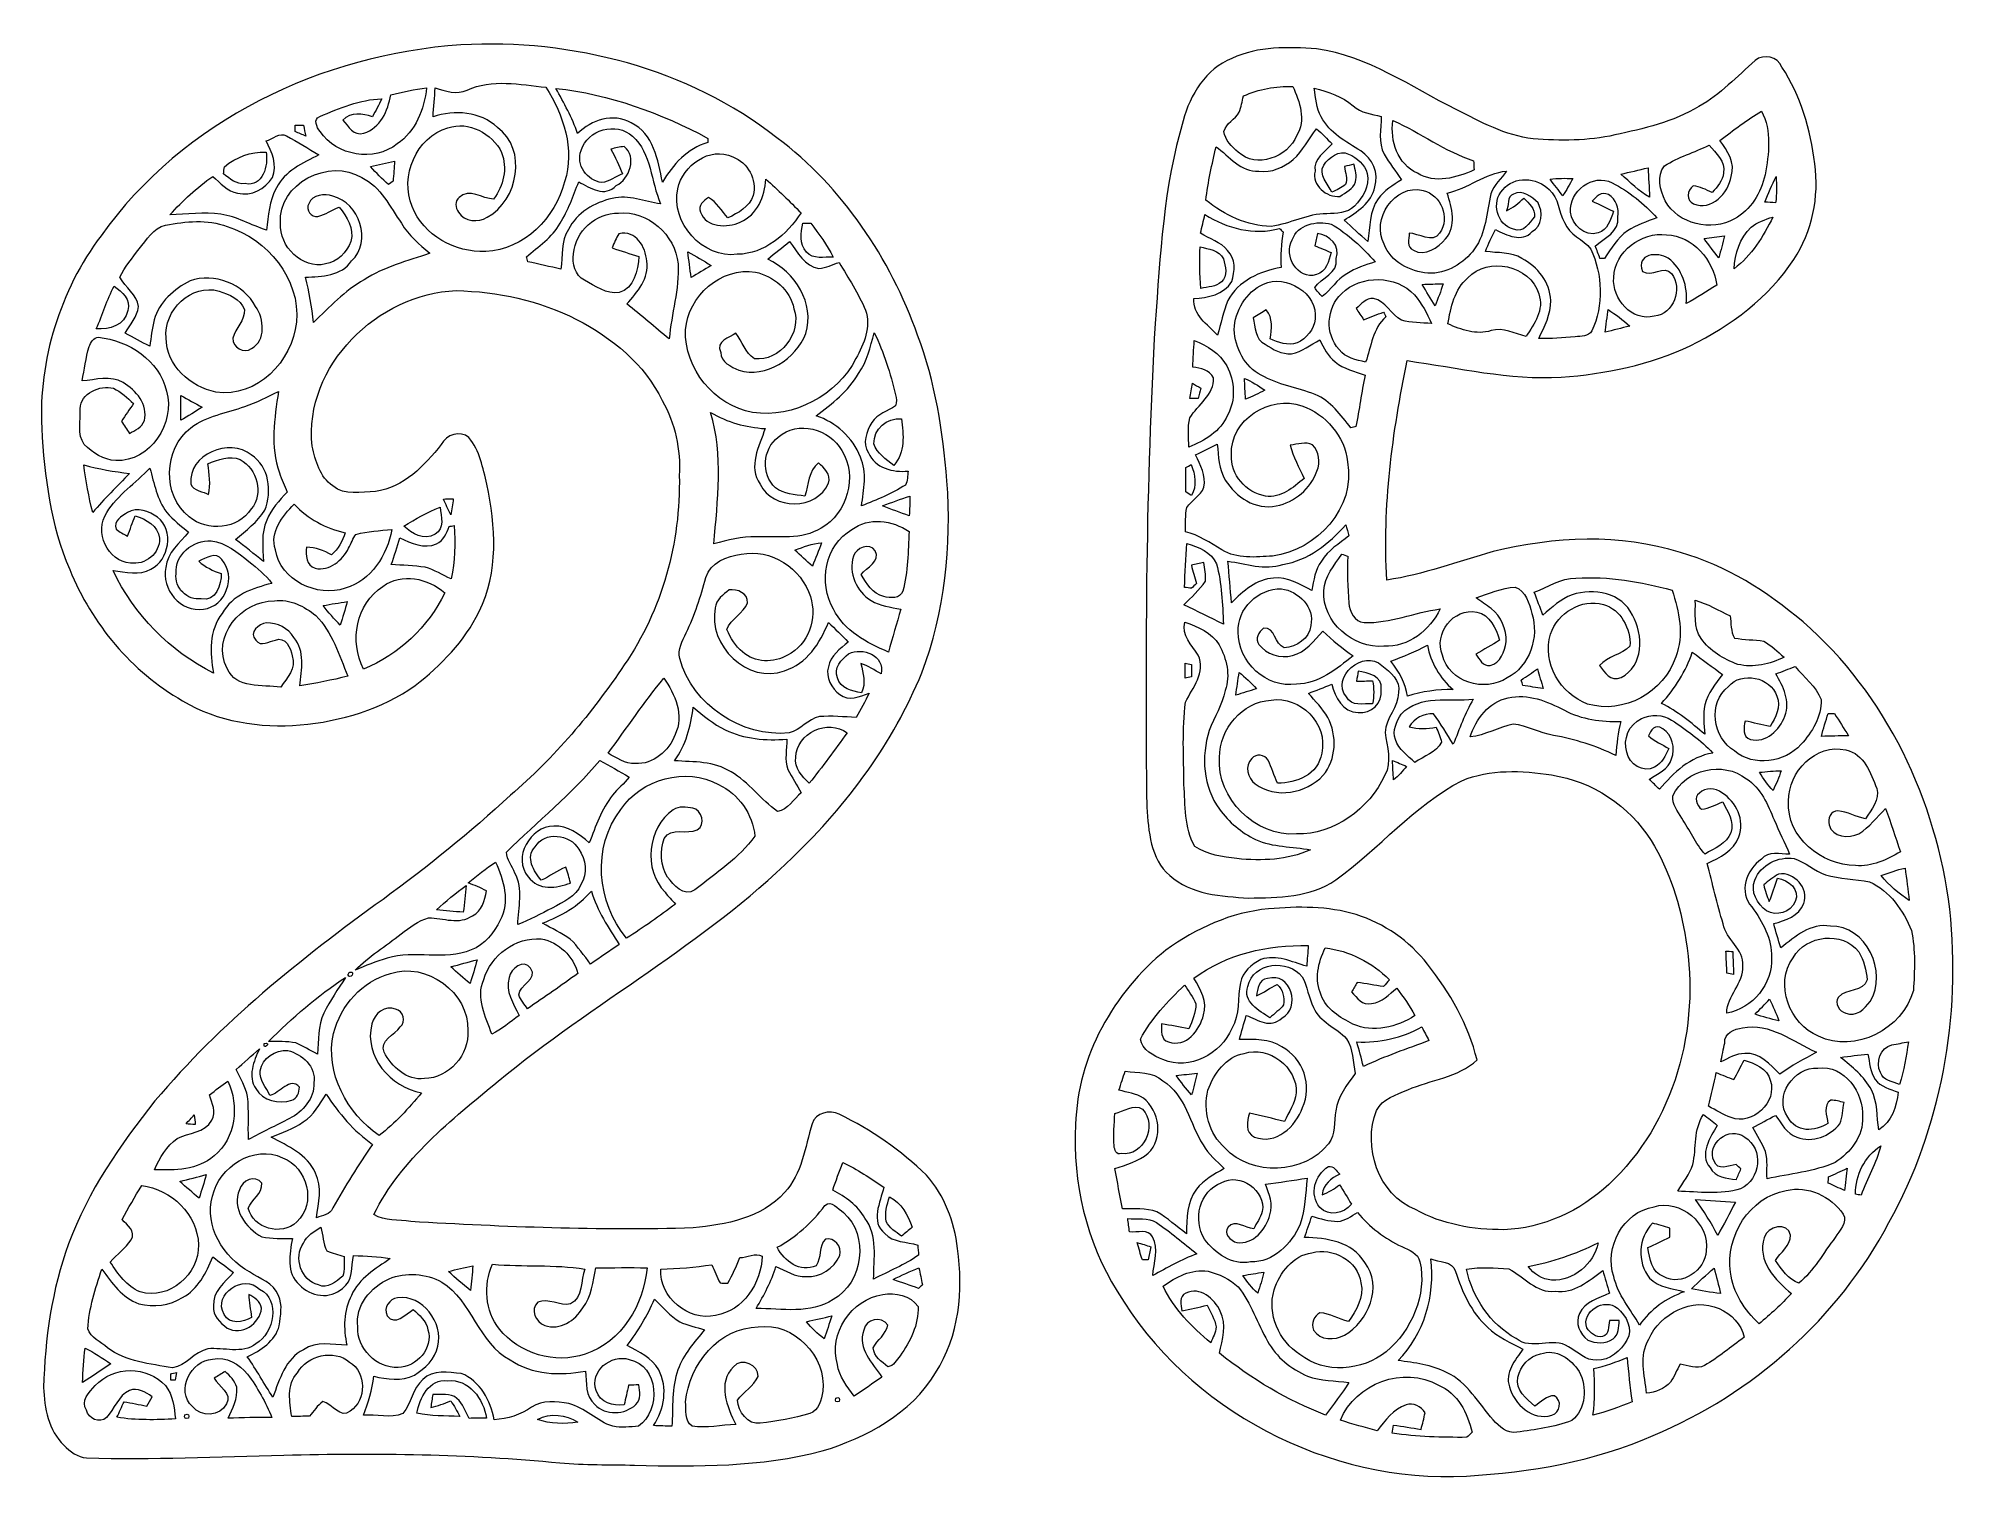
# Model space of a CAD drawing. Header units: centimetres. Extents: x -16.2 to 16.3, y -12.2 to 12.2.
import ezdxf

# ---------------------------------------------------------------- set-up
doc = ezdxf.new("R2010")
doc.units = ezdxf.units.CM
doc.header["$MEASUREMENT"] = 0
doc.layers.add('Layer 1', color=7, linetype='Continuous')

msp = doc.modelspace()

# ---------------------------------------------------------------- linework, layer by layer
at = {"layer": 'Layer 1', "color": 251, "lineweight": 9}
for points, knots in [([(-9.06954, 12.09883), (-7.18008, 12.20854), (-5.23027, 11.69878), (-3.72391, 10.52932), (-3.72391, 10.52932), (-2.61266, 9.69359), (-1.8115, 8.49062), (-1.34513, 7.18992), (-1.34513, 7.18992), (-1.04492, 6.40252), (-0.92109, 5.56362), (-0.84948, 4.72788), (-0.84948, 4.72788), (-0.77222, 3.63286), (-0.87982, 2.50996), (-1.27599, 1.47985), (-1.27599, 1.47985), (-1.75612, 0.29664), (-2.53646, -0.74829), (-3.4498, -1.63271), (-3.4498, -1.63271), (-4.95228, -3.09991), (-6.82624, -4.09756), (-8.44126, -5.42577), (-8.44126, -5.42577), (-9.22971, -6.08194), (-10.07744, -6.74163), (-10.54205, -7.68108), (-10.54205, -7.68108), (-10.36072, -7.79714), (-10.12083, -7.75869), (-9.91834, -7.79926), (-9.91834, -7.79926), (-8.32801, -7.89239), (-6.73346, -7.95519), (-5.14031, -7.90862), (-5.14031, -7.90862), (-4.59069, -7.85182), (-3.98461, -7.73999), (-3.59621, -7.30855), (-3.59621, -7.30855), (-3.29987, -6.99352), (-3.24978, -6.54267), (-3.12983, -6.14579), (-3.12983, -6.14579), (-3.0688, -5.95706), (-2.83844, -5.90379), (-2.67052, -5.98598), (-2.67052, -5.98598), (-2.12971, -6.2488), (-1.627, -6.59523), (-1.19696, -7.0168), (-1.19696, -7.0168), (-0.89252, -7.35723), (-0.72001, -7.80208), (-0.67203, -8.25364), (-0.67203, -8.25364), (-0.56867, -8.96765), (-0.64205, -9.73777), (-1.04104, -10.35584), (-1.04104, -10.35584), (-1.45978, -11.0494), (-2.20697, -11.45439), (-2.96191, -11.67982), (-2.96191, -11.67982), (-3.99485, -11.95004), (-5.07364, -11.94828), (-6.13338, -11.91935), (-6.13338, -11.91935), (-6.5539, -11.9063), (-6.97546, -11.92182), (-7.39386, -11.87984), (-7.39386, -11.87984), (-8.94573, -11.73344), (-10.50642, -11.70522), (-12.06358, -11.75143), (-12.06358, -11.75143), (-13.17589, -11.77718), (-14.2882, -11.83116), (-15.4005, -11.79623), (-15.4005, -11.79623), (-15.55326, -11.78741), (-15.68096, -11.69005), (-15.78256, -11.58351), (-15.78256, -11.58351), (-16.04431, -11.3348), (-16.11946, -10.95451), (-16.12617, -10.60702), (-16.12617, -10.60702), (-16.10782, -9.78222), (-15.98541, -8.9532), (-15.7046, -8.17532), (-15.7046, -8.17532), (-15.37369, -7.28809), (-14.83288, -6.49504), (-14.24375, -5.76091), (-14.24375, -5.76091), (-13.13708, -4.4387), (-11.77995, -3.35603), (-10.38718, -2.35167), (-10.38718, -2.35167), (-9.63611, -1.80557), (-8.91539, -1.21854), (-8.2317, -0.5906), (-8.2317, -0.5906), (-7.48805, 0.04652), (-6.85058, 0.8004), (-6.30836, 1.61391), (-6.30836, 1.61391), (-5.66454, 2.54455), (-5.35339, 3.68754), (-5.37632, 4.81466), (-5.37632, 4.81466), (-5.34916, 5.25529), (-5.44829, 5.69979), (-5.66348, 6.08502), (-5.66348, 6.08502), (-5.96299, 6.69992), (-6.51756, 7.14653), (-7.1134, 7.45768), (-7.1134, 7.45768), (-7.74311, 7.77624), (-8.44796, 7.9297), (-9.1514, 7.94346), (-9.1514, 7.94346), (-10.47079, 7.89583), (-11.72668, 6.67769), (-11.58556, 5.31244), (-11.58556, 5.31244), (-11.52912, 5.06901), (-11.45574, 4.78926), (-11.23631, 4.64039), (-11.23631, 4.64039), (-11.03523, 4.47458), (-10.75301, 4.53667), (-10.51594, 4.54867), (-10.51594, 4.54867), (-10.0351, 4.61287), (-9.68621, 4.98258), (-9.40187, 5.34349), (-9.40187, 5.34349), (-9.31685, 5.50717), (-9.08049, 5.58796), (-8.93444, 5.45955), (-8.93444, 5.45955), (-8.74853, 5.23729), (-8.69878, 4.94307), (-8.62998, 4.67038), (-8.62998, 4.67038), (-8.48288, 3.96411), (-8.42609, 3.17813), (-8.76299, 2.51561), (-8.76299, 2.51561), (-9.0057, 2.01466), (-9.4054, 1.60544), (-9.84108, 1.26678), (-9.84108, 1.26678), (-10.4094, 0.86567), (-11.09873, 0.65894), (-11.787, 0.59897), (-11.787, 0.59897), (-12.46786, 0.54429), (-13.18506, 0.65012), (-13.77631, 1.00784), (-13.77631, 1.00784), (-14.64097, 1.50172), (-15.31019, 2.30676), (-15.6859, 3.22504), (-15.6859, 3.22504), (-16.00799, 3.97858), (-16.11417, 4.80302), (-16.15861, 5.61512), (-16.15861, 5.61512), (-16.21401, 6.77294), (-15.851, 7.94522), (-15.15532, 8.87232), (-15.15532, 8.87232), (-13.77208, 10.82001), (-11.42293, 11.94502), (-9.06954, 12.09883), (-9.06954, 12.09883), (-9.06954, 12.09883), (-9.06954, 12.09883), (-9.06954, 12.09883)], [0, 0, 0, 0, 0.0212766, 0.0212766, 0.0212766, 0.0212766, 0.04255319, 0.04255319, 0.04255319, 0.04255319, 0.06382979, 0.06382979, 0.06382979, 0.06382979, 0.08510638, 0.08510638, 0.08510638, 0.08510638, 0.10638298, 0.10638298, 0.10638298, 0.10638298, 0.12765957, 0.12765957, 0.12765957, 0.12765957, 0.14893617, 0.14893617, 0.14893617, 0.14893617, 0.17021277, 0.17021277, 0.17021277, 0.17021277, 0.19148936, 0.19148936, 0.19148936, 0.19148936, 0.21276596, 0.21276596, 0.21276596, 0.21276596, 0.23404255, 0.23404255, 0.23404255, 0.23404255, 0.25531915, 0.25531915, 0.25531915, 0.25531915, 0.27659574, 0.27659574, 0.27659574, 0.27659574, 0.29787234, 0.29787234, 0.29787234, 0.29787234, 0.31914894, 0.31914894, 0.31914894, 0.31914894, 0.34042553, 0.34042553, 0.34042553, 0.34042553, 0.36170213, 0.36170213, 0.36170213, 0.36170213, 0.38297872, 0.38297872, 0.38297872, 0.38297872, 0.40425532, 0.40425532, 0.40425532, 0.40425532, 0.42553191, 0.42553191, 0.42553191, 0.42553191, 0.44680851, 0.44680851, 0.44680851, 0.44680851, 0.46808511, 0.46808511, 0.46808511, 0.46808511, 0.4893617, 0.4893617, 0.4893617, 0.4893617, 0.5106383, 0.5106383, 0.5106383, 0.5106383, 0.53191489, 0.53191489, 0.53191489, 0.53191489, 0.55319149, 0.55319149, 0.55319149, 0.55319149, 0.57446809, 0.57446809, 0.57446809, 0.57446809, 0.59574468, 0.59574468, 0.59574468, 0.59574468, 0.61702128, 0.61702128, 0.61702128, 0.61702128, 0.63829787, 0.63829787, 0.63829787, 0.63829787, 0.65957447, 0.65957447, 0.65957447, 0.65957447, 0.68085106, 0.68085106, 0.68085106, 0.68085106, 0.70212766, 0.70212766, 0.70212766, 0.70212766, 0.72340426, 0.72340426, 0.72340426, 0.72340426, 0.74468085, 0.74468085, 0.74468085, 0.74468085, 0.76595745, 0.76595745, 0.76595745, 0.76595745, 0.78723404, 0.78723404, 0.78723404, 0.78723404, 0.80851064, 0.80851064, 0.80851064, 0.80851064, 0.82978723, 0.82978723, 0.82978723, 0.82978723, 0.85106383, 0.85106383, 0.85106383, 0.85106383, 0.87234043, 0.87234043, 0.87234043, 0.87234043, 0.89361702, 0.89361702, 0.89361702, 0.89361702, 0.91489362, 0.91489362, 0.91489362, 0.91489362, 0.93617021, 0.93617021, 0.93617021, 0.93617021, 0.95744681, 0.95744681, 0.95744681, 0.95744681, 1, 1, 1, 1]), ([(3.9677, 11.86917), (4.41433, 12.0826), (4.92126, 12.06567), (5.40281, 12.03392), (5.40281, 12.03392), (6.26712, 11.90586), (6.99913, 11.39186), (7.76219, 11.00592), (7.76219, 11.00592), (8.17741, 10.79919), (8.59263, 10.56495), (9.06253, 10.51274), (9.06253, 10.51274), (9.5222, 10.47675), (9.99245, 10.47252), (10.44506, 10.57659), (10.44506, 10.57659), (10.93437, 10.68278), (11.43531, 10.79531), (11.86817, 11.05954), (11.86817, 11.05954), (12.22906, 11.26027), (12.5127, 11.56613), (12.81926, 11.83671), (12.81926, 11.83671), (12.96143, 11.9563), (13.20238, 11.90233), (13.27117, 11.72347), (13.27117, 11.72347), (13.59184, 11.23981), (13.75976, 10.66337), (13.82573, 10.09082), (13.82573, 10.09082), (13.90405, 9.53166), (13.78622, 8.94111), (13.47049, 8.47086), (13.47049, 8.47086), (13.04892, 7.82422), (12.40757, 7.34938), (11.72212, 7.01142), (11.72212, 7.01142), (11.03808, 6.69603), (10.29019, 6.52917), (9.54019, 6.48225), (9.54019, 6.48225), (8.6593, 6.42722), (7.79782, 6.64277), (6.93175, 6.75953), (6.93175, 6.75953), (6.68375, 5.53998), (6.51441, 4.29537), (6.58885, 3.0483), (6.58885, 3.0483), (7.2048, 3.14249), (7.79253, 3.35981), (8.38908, 3.5309), (8.38908, 3.5309), (9.42166, 3.78455), (10.53079, 3.83923), (11.5542, 3.51538), (11.5542, 3.51538), (12.32855, 3.29842), (13.01858, 2.85533), (13.62888, 2.34169), (13.62888, 2.34169), (15.03858, 1.11861), (15.88772, -0.68021), (16.10856, -2.51818), (16.10856, -2.51818), (16.30894, -4.3304), (15.9678, -6.21741), (15.08092, -7.81655), (15.08092, -7.81655), (14.22684, -9.43474), (12.78045, -10.71497), (11.09523, -11.417), (11.09523, -11.417), (10.10321, -11.85973), (9.01631, -12.03718), (7.93893, -12.10456), (7.93893, -12.10456), (5.60107, -12.2305), (3.22546, -10.99825), (2.03095, -8.97577), (2.03095, -8.97577), (1.50567, -8.14181), (1.27213, -7.13851), (1.3261, -6.15743), (1.3261, -6.15743), (1.35609, -5.00914), (1.97063, -3.92541), (2.85257, -3.20892), (2.85257, -3.20892), (3.36234, -2.84062), (3.95853, -2.56933), (4.59035, -2.51077), (4.59035, -2.51077), (5.0832, -2.46985), (5.59296, -2.46103), (6.07062, -2.60919), (6.07062, -2.60919), (6.54511, -2.75771), (6.97444, -3.05158), (7.27677, -3.44704), (7.27677, -3.44704), (7.65424, -3.92541), (7.96786, -4.47045), (8.11567, -5.06629), (8.11567, -5.06629), (7.79394, -5.36615), (7.33462, -5.40178), (6.94304, -5.57112), (6.94304, -5.57112), (6.75254, -5.65825), (6.51336, -5.71928), (6.41564, -5.92248), (6.41564, -5.92248), (6.17328, -6.52856), (6.44351, -7.34524), (7.07286, -7.59853), (7.07286, -7.59853), (7.52865, -7.84653), (8.05358, -7.94249), (8.56863, -7.9372), (8.56863, -7.9372), (9.23079, -7.91744), (9.86369, -7.61934), (10.34452, -7.17202), (10.34452, -7.17202), (11.45401, -6.13874), (11.89921, -4.51102), (11.64451, -3.0357), (11.64451, -3.0357), (11.55455, -2.44692), (11.37463, -1.86589), (11.05855, -1.35789), (11.05855, -1.35789), (10.69377, -0.76734), (10.06301, -0.35212), (9.37685, -0.2477), (9.37685, -0.2477), (8.87379, -0.16974), (8.3358, -0.14434), (7.85709, -0.34471), (7.85709, -0.34471), (7.04535, -0.76734), (6.45938, -1.49301), (5.7249, -2.02217), (5.7249, -2.02217), (5.29557, -2.31956), (4.75404, -2.31921), (4.25345, -2.32909), (4.25345, -2.32909), (3.79378, -2.29804), (3.27979, -2.27441), (2.91889, -1.94774), (2.91889, -1.94774), (2.58764, -1.66481), (2.56082, -1.19667), (2.52837, -0.79415), (2.52837, -0.79415), (2.50191, 1.93423), (2.51355, 4.66438), (2.6716, 7.38889), (2.6716, 7.38889), (2.75944, 8.53789), (2.80989, 9.70523), (3.14644, 10.81577), (3.14644, 10.81577), (3.25932, 11.25604), (3.53026, 11.69525), (3.9677, 11.86917), (3.9677, 11.86917), (3.9677, 11.86917), (3.9677, 11.86917), (3.9677, 11.86917)], [0, 0, 0, 0, 0.02222222, 0.02222222, 0.02222222, 0.02222222, 0.04444444, 0.04444444, 0.04444444, 0.04444444, 0.06666667, 0.06666667, 0.06666667, 0.06666667, 0.08888889, 0.08888889, 0.08888889, 0.08888889, 0.11111111, 0.11111111, 0.11111111, 0.11111111, 0.13333333, 0.13333333, 0.13333333, 0.13333333, 0.15555556, 0.15555556, 0.15555556, 0.15555556, 0.17777778, 0.17777778, 0.17777778, 0.17777778, 0.2, 0.2, 0.2, 0.2, 0.22222222, 0.22222222, 0.22222222, 0.22222222, 0.24444444, 0.24444444, 0.24444444, 0.24444444, 0.26666667, 0.26666667, 0.26666667, 0.26666667, 0.28888889, 0.28888889, 0.28888889, 0.28888889, 0.31111111, 0.31111111, 0.31111111, 0.31111111, 0.33333333, 0.33333333, 0.33333333, 0.33333333, 0.35555556, 0.35555556, 0.35555556, 0.35555556, 0.37777778, 0.37777778, 0.37777778, 0.37777778, 0.4, 0.4, 0.4, 0.4, 0.42222222, 0.42222222, 0.42222222, 0.42222222, 0.44444444, 0.44444444, 0.44444444, 0.44444444, 0.46666667, 0.46666667, 0.46666667, 0.46666667, 0.48888889, 0.48888889, 0.48888889, 0.48888889, 0.51111111, 0.51111111, 0.51111111, 0.51111111, 0.53333333, 0.53333333, 0.53333333, 0.53333333, 0.55555556, 0.55555556, 0.55555556, 0.55555556, 0.57777778, 0.57777778, 0.57777778, 0.57777778, 0.6, 0.6, 0.6, 0.6, 0.62222222, 0.62222222, 0.62222222, 0.62222222, 0.64444444, 0.64444444, 0.64444444, 0.64444444, 0.66666667, 0.66666667, 0.66666667, 0.66666667, 0.68888889, 0.68888889, 0.68888889, 0.68888889, 0.71111111, 0.71111111, 0.71111111, 0.71111111, 0.73333333, 0.73333333, 0.73333333, 0.73333333, 0.75555556, 0.75555556, 0.75555556, 0.75555556, 0.77777778, 0.77777778, 0.77777778, 0.77777778, 0.8, 0.8, 0.8, 0.8, 0.82222222, 0.82222222, 0.82222222, 0.82222222, 0.84444444, 0.84444444, 0.84444444, 0.84444444, 0.86666667, 0.86666667, 0.86666667, 0.86666667, 0.88888889, 0.88888889, 0.88888889, 0.88888889, 0.91111111, 0.91111111, 0.91111111, 0.91111111, 0.93333333, 0.93333333, 0.93333333, 0.93333333, 0.95555556, 0.95555556, 0.95555556, 0.95555556, 1, 1, 1, 1]), ([(-8.96513, 11.3333), (-9.14081, 11.2571), (-9.33343, 11.31531), (-9.50418, 11.37422), (-9.50418, 11.37422), (-9.51582, 11.21124), (-9.52852, 11.04861), (-9.54157, 10.88562), (-9.54157, 10.88562), (-9.17891, 11.00063), (-8.73794, 10.98052), (-8.45289, 10.70324), (-8.45289, 10.70324), (-7.9389, 10.33423), (-8.10259, 9.4664), (-8.62505, 9.18523), (-8.62505, 9.18523), (-8.77604, 9.08787), (-9.01205, 9.1108), (-9.11048, 9.2706), (-9.11048, 9.2706), (-9.16551, 9.34398), (-9.17891, 9.45864), (-9.09812, 9.51966), (-9.09812, 9.51966), (-8.93691, 9.68583), (-8.70161, 9.49145), (-8.51746, 9.49286), (-8.51746, 9.49286), (-8.34424, 9.71475), (-8.28214, 10.01215), (-8.38093, 10.28273), (-8.38093, 10.28273), (-8.5418, 10.60023), (-8.93867, 10.82177), (-9.29039, 10.69689), (-9.29039, 10.69689), (-9.82838, 10.54837), (-10.10496, 9.86821), (-9.8947, 9.36655), (-9.8947, 9.36655), (-9.70561, 8.87514), (-9.16375, 8.58375), (-8.65045, 8.60527), (-8.65045, 8.60527), (-7.99958, 8.63278), (-7.47429, 9.17783), (-7.31519, 9.78531), (-7.31519, 9.78531), (-7.13915, 10.33282), (-7.33495, 10.91596), (-7.63128, 11.38375), (-7.63128, 11.38375), (-8.07048, 11.4289), (-8.54885, 11.52909), (-8.96513, 11.3333), (-8.96513, 11.3333), (-8.96513, 11.3333), (-8.96513, 11.3333), (-8.96513, 11.3333)], [0, 0, 0, 0, 0.0625, 0.0625, 0.0625, 0.0625, 0.125, 0.125, 0.125, 0.125, 0.1875, 0.1875, 0.1875, 0.1875, 0.25, 0.25, 0.25, 0.25, 0.3125, 0.3125, 0.3125, 0.3125, 0.375, 0.375, 0.375, 0.375, 0.4375, 0.4375, 0.4375, 0.4375, 0.5, 0.5, 0.5, 0.5, 0.5625, 0.5625, 0.5625, 0.5625, 0.625, 0.625, 0.625, 0.625, 0.6875, 0.6875, 0.6875, 0.6875, 0.75, 0.75, 0.75, 0.75, 0.8125, 0.8125, 0.8125, 0.8125, 0.875, 0.875, 0.875, 0.875, 1, 1, 1, 1]), ([(4.16491, 11.23593), (4.14092, 11.14421), (4.13069, 11.04755), (4.09329, 10.95971), (4.09329, 10.95971), (4.02097, 10.84153), (3.87245, 10.77662), (3.83506, 10.63621), (3.83506, 10.63621), (3.85375, 10.4891), (3.96488, 10.3741), (4.07742, 10.28801), (4.07742, 10.28801), (4.37975, 9.99592), (4.91738, 10.20441), (5.06378, 10.56283), (5.06378, 10.56283), (5.22606, 10.82671), (5.11776, 11.14315), (4.99746, 11.39821), (4.99746, 11.39821), (4.71312, 11.40209), (4.4242, 11.35729), (4.16491, 11.23593), (4.16491, 11.23593), (4.16491, 11.23593), (4.16491, 11.23593), (4.16491, 11.23593)], [0, 0, 0, 0, 0.125, 0.125, 0.125, 0.125, 0.25, 0.25, 0.25, 0.25, 0.375, 0.375, 0.375, 0.375, 0.5, 0.5, 0.5, 0.5, 0.625, 0.625, 0.625, 0.625, 0.75, 0.75, 0.75, 0.75, 1, 1, 1, 1]), ([(-10.25629, 11.25392), (-10.30251, 10.99075), (-10.43128, 10.68772), (-10.71315, 10.60905), (-10.71315, 10.60905), (-10.88953, 10.55048), (-10.97067, 10.72546), (-11.06628, 10.82671), (-11.06628, 10.82671), (-10.93116, 10.97417), (-10.73608, 10.93783), (-10.56639, 10.88492), (-10.56639, 10.88492), (-10.5103, 10.98405), (-10.45668, 11.08424), (-10.40905, 11.18725), (-10.40905, 11.18725), (-10.77665, 11.17631), (-11.12413, 11.03238), (-11.4561, 10.88739), (-11.4561, 10.88739), (-11.57428, 10.84752), (-11.50725, 10.70359), (-11.45221, 10.63409), (-11.45221, 10.63409), (-11.17035, 10.22028), (-10.54064, 10.11692), (-10.14482, 10.42419), (-10.14482, 10.42419), (-9.83543, 10.63833), (-9.69044, 11.01368), (-9.64917, 11.37493), (-9.64917, 11.37493), (-9.85412, 11.34812), (-10.05663, 11.30578), (-10.25629, 11.25392), (-10.25629, 11.25392), (-10.25629, 11.25392), (-10.25629, 11.25392), (-10.25629, 11.25392)], [0, 0, 0, 0, 0.09090909, 0.09090909, 0.09090909, 0.09090909, 0.18181818, 0.18181818, 0.18181818, 0.18181818, 0.27272727, 0.27272727, 0.27272727, 0.27272727, 0.36363636, 0.36363636, 0.36363636, 0.36363636, 0.45454545, 0.45454545, 0.45454545, 0.45454545, 0.54545455, 0.54545455, 0.54545455, 0.54545455, 0.63636364, 0.63636364, 0.63636364, 0.63636364, 0.72727273, 0.72727273, 0.72727273, 0.72727273, 0.81818182, 0.81818182, 0.81818182, 0.81818182, 1, 1, 1, 1]), ([(-7.46265, 11.36434), (-7.33001, 11.11493), (-7.18713, 10.86975), (-7.09753, 10.60023), (-7.09753, 10.60023), (-6.86081, 10.83235), (-6.50027, 10.95265), (-6.18948, 10.7812), (-6.18948, 10.7812), (-5.812, 10.60234), (-5.7351, 10.14444), (-5.66172, 9.77825), (-5.66172, 9.77825), (-5.48357, 10.07775), (-5.24086, 10.34693), (-4.89619, 10.44677), (-4.89619, 10.44677), (-4.89513, 10.46476), (-4.89266, 10.50145), (-4.89161, 10.51944), (-4.89161, 10.51944), (-5.6903, 10.94807), (-6.55742, 11.26698), (-7.46265, 11.36434), (-7.46265, 11.36434), (-7.46265, 11.36434), (-7.46265, 11.36434), (-7.46265, 11.36434)], [0, 0, 0, 0, 0.125, 0.125, 0.125, 0.125, 0.25, 0.25, 0.25, 0.25, 0.375, 0.375, 0.375, 0.375, 0.5, 0.5, 0.5, 0.5, 0.625, 0.625, 0.625, 0.625, 0.75, 0.75, 0.75, 0.75, 1, 1, 1, 1]), ([(5.36295, 11.36646), (5.38729, 11.20136), (5.39399, 11.0285), (5.48183, 10.88104), (5.48183, 10.88104), (5.62189, 10.61116), (5.89988, 10.46264), (6.14788, 10.30813), (6.14788, 10.30813), (6.3472, 10.17936), (6.45903, 9.92995), (6.38565, 9.69747), (6.38565, 9.69747), (6.33803, 9.42795), (6.07979, 9.27378), (5.86707, 9.13584), (5.86707, 9.13584), (6.00289, 9.01731), (6.12706, 8.88573), (6.271, 8.77672), (6.271, 8.77672), (6.30628, 9.01837), (6.28899, 9.29001), (6.44562, 9.49427), (6.44562, 9.49427), (6.53946, 9.64032), (6.6961, 9.72321), (6.83544, 9.81812), (6.83544, 9.81812), (6.74266, 9.96487), (6.63083, 10.09999), (6.54652, 10.25168), (6.54652, 10.25168), (6.43645, 10.44642), (6.49466, 10.67854), (6.49431, 10.89092), (6.49431, 10.89092), (6.33026, 10.93148), (6.14894, 10.94454), (6.02123, 11.06977), (6.02123, 11.06977), (5.83355, 11.22711), (5.59755, 11.30931), (5.36295, 11.36646), (5.36295, 11.36646), (5.36295, 11.36646), (5.36295, 11.36646), (5.36295, 11.36646)], [0, 0, 0, 0, 0.07692308, 0.07692308, 0.07692308, 0.07692308, 0.15384615, 0.15384615, 0.15384615, 0.15384615, 0.23076923, 0.23076923, 0.23076923, 0.23076923, 0.30769231, 0.30769231, 0.30769231, 0.30769231, 0.38461538, 0.38461538, 0.38461538, 0.38461538, 0.46153846, 0.46153846, 0.46153846, 0.46153846, 0.53846154, 0.53846154, 0.53846154, 0.53846154, 0.61538462, 0.61538462, 0.61538462, 0.61538462, 0.69230769, 0.69230769, 0.69230769, 0.69230769, 0.76923077, 0.76923077, 0.76923077, 0.76923077, 0.84615385, 0.84615385, 0.84615385, 0.84615385, 1, 1, 1, 1]), ([(-11.87343, 10.74204), (-11.87308, 10.71523), (-11.87237, 10.6609), (-11.87202, 10.63374), (-11.87202, 10.63374), (-11.81275, 10.60799), (-11.75349, 10.58294), (-11.69387, 10.55789), (-11.69387, 10.55789), (-11.70586, 10.61857), (-11.71856, 10.6789), (-11.73126, 10.73957), (-11.73126, 10.73957), (-11.77889, 10.74063), (-11.82616, 10.74134), (-11.87343, 10.74204), (-11.87343, 10.74204), (-11.87343, 10.74204), (-11.87343, 10.74204), (-11.87343, 10.74204)], [0, 0, 0, 0, 0.16666667, 0.16666667, 0.16666667, 0.16666667, 0.33333333, 0.33333333, 0.33333333, 0.33333333, 0.5, 0.5, 0.5, 0.5, 0.66666667, 0.66666667, 0.66666667, 0.66666667, 1, 1, 1, 1]), ([(-7.03508, 10.31306), (-7.13492, 10.07106), (-6.93066, 9.80365), (-6.6876, 9.76979), (-6.6876, 9.76979), (-6.56095, 9.79237), (-6.45335, 9.8728), (-6.33482, 9.91795), (-6.33482, 9.91795), (-6.39126, 10.06189), (-6.46464, 10.19806), (-6.53132, 10.33741), (-6.53132, 10.33741), (-6.45759, 10.35609), (-6.3835, 10.37833), (-6.30695, 10.37868), (-6.30695, 10.37868), (-6.08717, 10.20794), (-6.21876, 9.83011), (-6.44136, 9.72075), (-6.44136, 9.72075), (-6.63574, 9.51508), (-6.88163, 9.67807), (-7.07742, 9.78284), (-7.07742, 9.78284), (-7.17055, 9.54472), (-7.25486, 9.30058), (-7.39245, 9.08293), (-7.39245, 9.08293), (-7.52262, 8.84197), (-7.75934, 8.68923), (-7.96183, 8.5153), (-7.96183, 8.5153), (-7.95583, 8.49484), (-7.94384, 8.45357), (-7.93783, 8.43311), (-7.93783, 8.43311), (-7.75016, 8.39572), (-7.56496, 8.34668), (-7.37763, 8.30752), (-7.37763, 8.30752), (-7.34518, 8.53189), (-7.37904, 8.77883), (-7.25275, 8.9778), (-7.25275, 8.9778), (-7.10881, 9.26178), (-6.81178, 9.43606), (-6.50874, 9.50272), (-6.50874, 9.50272), (-6.23181, 9.57364), (-5.9644, 9.44416), (-5.69241, 9.41172), (-5.69241, 9.41172), (-5.85963, 9.78848), (-5.84516, 10.26227), (-6.16549, 10.55684), (-6.16549, 10.55684), (-6.4403, 10.80131), (-6.93595, 10.67043), (-7.03508, 10.31306), (-7.03508, 10.31306), (-7.03508, 10.31306), (-7.03508, 10.31306), (-7.03508, 10.31306)], [0, 0, 0, 0, 0.05882353, 0.05882353, 0.05882353, 0.05882353, 0.11764706, 0.11764706, 0.11764706, 0.11764706, 0.17647059, 0.17647059, 0.17647059, 0.17647059, 0.23529412, 0.23529412, 0.23529412, 0.23529412, 0.29411765, 0.29411765, 0.29411765, 0.29411765, 0.35294118, 0.35294118, 0.35294118, 0.35294118, 0.41176471, 0.41176471, 0.41176471, 0.41176471, 0.47058824, 0.47058824, 0.47058824, 0.47058824, 0.52941176, 0.52941176, 0.52941176, 0.52941176, 0.58823529, 0.58823529, 0.58823529, 0.58823529, 0.64705882, 0.64705882, 0.64705882, 0.64705882, 0.70588235, 0.70588235, 0.70588235, 0.70588235, 0.76470588, 0.76470588, 0.76470588, 0.76470588, 0.82352941, 0.82352941, 0.82352941, 0.82352941, 0.88235294, 0.88235294, 0.88235294, 0.88235294, 1, 1, 1, 1]), ([(6.69327, 10.81965), (6.64212, 10.47146), (6.77018, 10.08693), (7.10743, 9.92924), (7.10743, 9.92924), (7.40553, 9.74403), (7.76925, 9.85481), (8.06558, 9.98533), (8.06558, 9.98533), (8.0624, 10.03754), (8.05923, 10.08976), (8.05676, 10.14161), (8.05676, 10.14161), (7.56816, 10.29683), (7.15929, 10.6154), (6.69327, 10.81965), (6.69327, 10.81965), (6.69327, 10.81965), (6.69327, 10.81965), (6.69327, 10.81965)], [0, 0, 0, 0, 0.16666667, 0.16666667, 0.16666667, 0.16666667, 0.33333333, 0.33333333, 0.33333333, 0.33333333, 0.5, 0.5, 0.5, 0.5, 0.66666667, 0.66666667, 0.66666667, 0.66666667, 1, 1, 1, 1]), ([(12.22306, 10.48416), (12.34407, 10.30813), (12.49506, 10.10528), (12.4118, 9.87597), (12.4118, 9.87597), (12.373, 9.59481), (12.07208, 9.28119), (11.77751, 9.41454), (11.77751, 9.41454), (11.64275, 9.45899), (11.66991, 9.6456), (11.77151, 9.71475), (11.77151, 9.71475), (11.88616, 9.70664), (11.98882, 9.64914), (12.09324, 9.60609), (12.09324, 9.60609), (12.17861, 9.69993), (12.26822, 9.8033), (12.2848, 9.93453), (12.2848, 9.93453), (12.32325, 10.13562), (12.14969, 10.2672), (12.04103, 10.40301), (12.04103, 10.40301), (11.79091, 10.28308), (11.52033, 10.20406), (11.28538, 10.05518), (11.28538, 10.05518), (11.14427, 9.88409), (11.21553, 9.64419), (11.29526, 9.46217), (11.29526, 9.46217), (11.51504, 9.06741), (12.08019, 8.93159), (12.46648, 9.15807), (12.46648, 9.15807), (12.74518, 9.30518), (12.92051, 9.59868), (12.98683, 9.89996), (12.98683, 9.89996), (13.04786, 10.25662), (13.10536, 10.64785), (12.92403, 10.97982), (12.92403, 10.97982), (12.67885, 10.83165), (12.45166, 10.65597), (12.22306, 10.48416), (12.22306, 10.48416), (12.22306, 10.48416), (12.22306, 10.48416), (12.22306, 10.48416)], [0, 0, 0, 0, 0.07142857, 0.07142857, 0.07142857, 0.07142857, 0.14285714, 0.14285714, 0.14285714, 0.14285714, 0.21428571, 0.21428571, 0.21428571, 0.21428571, 0.28571429, 0.28571429, 0.28571429, 0.28571429, 0.35714286, 0.35714286, 0.35714286, 0.35714286, 0.42857143, 0.42857143, 0.42857143, 0.42857143, 0.5, 0.5, 0.5, 0.5, 0.57142857, 0.57142857, 0.57142857, 0.57142857, 0.64285714, 0.64285714, 0.64285714, 0.64285714, 0.71428571, 0.71428571, 0.71428571, 0.71428571, 0.78571429, 0.78571429, 0.78571429, 0.78571429, 0.85714286, 0.85714286, 0.85714286, 0.85714286, 1, 1, 1, 1]), ([(-12.36379, 10.47675), (-12.2636, 10.29119), (-12.17294, 10.06611), (-12.25866, 9.85763), (-12.25866, 9.85763), (-12.38002, 9.66748), (-12.61391, 9.52743), (-12.84533, 9.59375), (-12.84533, 9.59375), (-13.02172, 9.6188), (-13.13743, 9.77085), (-13.26761, 9.87561), (-13.26761, 9.87561), (-13.5329, 9.68794), (-13.7742, 9.4671), (-13.9908, 9.22475), (-13.9908, 9.22475), (-13.7047, 9.24273), (-13.41683, 9.26919), (-13.13038, 9.23745), (-13.13038, 9.23745), (-12.85803, 9.19547), (-12.6185, 9.05152), (-12.35921, 8.96792), (-12.35921, 8.96792), (-12.32605, 9.21028), (-12.31581, 9.46569), (-12.18811, 9.68159), (-12.18811, 9.68159), (-12.04982, 9.96628), (-11.74361, 10.10562), (-11.47232, 10.23897), (-11.47232, 10.23897), (-11.65259, 10.3494), (-11.83286, 10.45982), (-12.01913, 10.5593), (-12.01913, 10.5593), (-12.13343, 10.63162), (-12.25231, 10.50462), (-12.36379, 10.47675), (-12.36379, 10.47675), (-12.36379, 10.47675), (-12.36379, 10.47675), (-12.36379, 10.47675)], [0, 0, 0, 0, 0.08333333, 0.08333333, 0.08333333, 0.08333333, 0.16666667, 0.16666667, 0.16666667, 0.16666667, 0.25, 0.25, 0.25, 0.25, 0.33333333, 0.33333333, 0.33333333, 0.33333333, 0.41666667, 0.41666667, 0.41666667, 0.41666667, 0.5, 0.5, 0.5, 0.5, 0.58333333, 0.58333333, 0.58333333, 0.58333333, 0.66666667, 0.66666667, 0.66666667, 0.66666667, 0.75, 0.75, 0.75, 0.75, 0.83333333, 0.83333333, 0.83333333, 0.83333333, 1, 1, 1, 1]), ([(5.00769, 10.1589), (4.84294, 10.03261), (4.6408, 9.93171), (4.42631, 9.96452), (4.42631, 9.96452), (4.1194, 9.94335), (3.92537, 10.21605), (3.701, 10.37798), (3.701, 10.37798), (3.63327, 10.07882), (3.56589, 9.77931), (3.52955, 9.47451), (3.52955, 9.47451), (3.84105, 9.21875), (4.22523, 9.03777), (4.63339, 9.03001), (4.63339, 9.03001), (4.95372, 9.07093), (5.24688, 9.24803), (5.57567, 9.24343), (5.57567, 9.24343), (5.73266, 9.25473), (5.92175, 9.24944), (6.0431, 9.3708), (6.0431, 9.3708), (6.17822, 9.52036), (6.30839, 9.70982), (6.25971, 9.92466), (6.25971, 9.92466), (6.20997, 10.07529), (6.08932, 10.19383), (5.94397, 10.25168), (5.94397, 10.25168), (5.7817, 10.33141), (5.61201, 10.19346), (5.52311, 10.06611), (5.52311, 10.06611), (5.42645, 9.90348), (5.59719, 9.74721), (5.65858, 9.60822), (5.65858, 9.60822), (5.73795, 9.64632), (5.82332, 9.67842), (5.88929, 9.73874), (5.88929, 9.73874), (5.93656, 9.83364), (5.88047, 9.9423), (5.87518, 10.04106), (5.87518, 10.04106), (5.92739, 10.05554), (5.9796, 10.07), (6.03252, 10.08376), (6.03252, 10.08376), (6.05333, 9.98604), (6.08826, 9.88302), (6.05721, 9.78319), (6.05721, 9.78319), (6.02829, 9.65796), (5.88647, 9.60892), (5.79686, 9.53766), (5.79686, 9.53766), (5.5732, 9.51297), (5.31355, 9.72957), (5.37671, 9.96345), (5.37671, 9.96345), (5.33896, 10.17795), (5.54745, 10.28908), (5.66246, 10.42525), (5.66246, 10.42525), (5.57885, 10.51274), (5.497, 10.6027), (5.40175, 10.67784), (5.40175, 10.67784), (5.2617, 10.51203), (5.16785, 10.30706), (5.00769, 10.1589), (5.00769, 10.1589), (5.00769, 10.1589), (5.00769, 10.1589), (5.00769, 10.1589)], [0, 0, 0, 0, 0.04761905, 0.04761905, 0.04761905, 0.04761905, 0.0952381, 0.0952381, 0.0952381, 0.0952381, 0.14285714, 0.14285714, 0.14285714, 0.14285714, 0.19047619, 0.19047619, 0.19047619, 0.19047619, 0.23809524, 0.23809524, 0.23809524, 0.23809524, 0.28571429, 0.28571429, 0.28571429, 0.28571429, 0.33333333, 0.33333333, 0.33333333, 0.33333333, 0.38095238, 0.38095238, 0.38095238, 0.38095238, 0.42857143, 0.42857143, 0.42857143, 0.42857143, 0.47619048, 0.47619048, 0.47619048, 0.47619048, 0.52380952, 0.52380952, 0.52380952, 0.52380952, 0.57142857, 0.57142857, 0.57142857, 0.57142857, 0.61904762, 0.61904762, 0.61904762, 0.61904762, 0.66666667, 0.66666667, 0.66666667, 0.66666667, 0.71428571, 0.71428571, 0.71428571, 0.71428571, 0.76190476, 0.76190476, 0.76190476, 0.76190476, 0.80952381, 0.80952381, 0.80952381, 0.80952381, 0.85714286, 0.85714286, 0.85714286, 0.85714286, 0.9047619, 0.9047619, 0.9047619, 0.9047619, 1, 1, 1, 1]), ([(-13.07041, 10.04002), (-13.07358, 10.00932), (-13.07993, 9.94759), (-13.08311, 9.91654), (-13.08311, 9.91654), (-12.97445, 9.83823), (-12.86897, 9.73239), (-12.71904, 9.75462), (-12.71904, 9.75462), (-12.42165, 9.68653), (-12.31934, 10.06611), (-12.3652, 10.28767), (-12.3652, 10.28767), (-12.62626, 10.29401), (-12.86685, 10.20406), (-13.07041, 10.04002), (-13.07041, 10.04002), (-13.07041, 10.04002), (-13.07041, 10.04002), (-13.07041, 10.04002)], [0, 0, 0, 0, 0.16666667, 0.16666667, 0.16666667, 0.16666667, 0.33333333, 0.33333333, 0.33333333, 0.33333333, 0.5, 0.5, 0.5, 0.5, 0.66666667, 0.66666667, 0.66666667, 0.66666667, 1, 1, 1, 1]), ([(-12.12073, 9.08434), (-12.1419, 8.69311), (-11.75807, 8.30082), (-11.35873, 8.39466), (-11.35873, 8.39466), (-11.15694, 8.42182), (-11.00136, 8.59539), (-10.93046, 8.77637), (-10.93046, 8.77637), (-10.86978, 8.99509), (-10.99678, 9.1951), (-11.12836, 9.35492), (-11.12836, 9.35492), (-11.24937, 9.30659), (-11.36155, 9.23392), (-11.4882, 9.1997), (-11.4882, 9.1997), (-11.6025, 9.17253), (-11.69916, 9.3147), (-11.64166, 9.41418), (-11.64166, 9.41418), (-11.58168, 9.56835), (-11.37531, 9.59093), (-11.23843, 9.54012), (-11.23843, 9.54012), (-10.78194, 9.435), (-10.5745, 8.77848), (-10.9174, 8.44581), (-10.9174, 8.44581), (-11.09309, 8.19111), (-11.42117, 8.1791), (-11.69916, 8.17312), (-11.69916, 8.17312), (-11.63778, 7.92017), (-11.58698, 7.66512), (-11.55981, 7.40582), (-11.55981, 7.40582), (-11.29417, 7.66688), (-11.03558, 7.9431), (-10.70644, 8.12655), (-10.70644, 8.12655), (-10.36883, 8.34774), (-9.97372, 8.44721), (-9.59555, 8.57563), (-9.59555, 8.57563), (-9.77088, 8.72874), (-9.9582, 8.87585), (-10.07391, 9.08258), (-10.07391, 9.08258), (-10.27429, 9.35844), (-10.41963, 9.70241), (-10.74701, 9.85515), (-10.74701, 9.85515), (-11.29241, 10.19841), (-12.16941, 9.75462), (-12.12073, 9.08434), (-12.12073, 9.08434), (-12.12073, 9.08434), (-12.12073, 9.08434), (-12.12073, 9.08434)], [0, 0, 0, 0, 0.0625, 0.0625, 0.0625, 0.0625, 0.125, 0.125, 0.125, 0.125, 0.1875, 0.1875, 0.1875, 0.1875, 0.25, 0.25, 0.25, 0.25, 0.3125, 0.3125, 0.3125, 0.3125, 0.375, 0.375, 0.375, 0.375, 0.4375, 0.4375, 0.4375, 0.4375, 0.5, 0.5, 0.5, 0.5, 0.5625, 0.5625, 0.5625, 0.5625, 0.625, 0.625, 0.625, 0.625, 0.6875, 0.6875, 0.6875, 0.6875, 0.75, 0.75, 0.75, 0.75, 0.8125, 0.8125, 0.8125, 0.8125, 0.875, 0.875, 0.875, 0.875, 1, 1, 1, 1]), ([(-10.59602, 10.04037), (-10.50324, 9.93206), (-10.39917, 9.83399), (-10.29439, 9.73768), (-10.29439, 9.73768), (-10.275, 9.7518), (-10.23583, 9.78036), (-10.21643, 9.79483), (-10.21643, 9.79483), (-10.20796, 9.90808), (-10.19844, 10.02132), (-10.19102, 10.13456), (-10.19102, 10.13456), (-10.3265, 10.10492), (-10.46126, 10.07106), (-10.59602, 10.04037), (-10.59602, 10.04037), (-10.59602, 10.04037), (-10.59602, 10.04037), (-10.59602, 10.04037)], [0, 0, 0, 0, 0.16666667, 0.16666667, 0.16666667, 0.16666667, 0.33333333, 0.33333333, 0.33333333, 0.33333333, 0.5, 0.5, 0.5, 0.5, 0.66666667, 0.66666667, 0.66666667, 0.66666667, 1, 1, 1, 1]), ([(-5.40137, 9.66819), (-5.53119, 9.0914), (-4.97839, 8.48179), (-4.3949, 8.558), (-4.3949, 8.558), (-3.9377, 8.56682), (-3.55387, 8.8903), (-3.31716, 9.25826), (-3.31716, 9.25826), (-3.51013, 9.45476), (-3.70663, 9.64808), (-3.91371, 9.82905), (-3.91371, 9.82905), (-3.93417, 9.5359), (-4.05341, 9.22404), (-4.34551, 9.10339), (-4.34551, 9.10339), (-4.56141, 9.00214), (-4.92512, 9.00743), (-5.01825, 9.2713), (-5.01825, 9.2713), (-5.06447, 9.37856), (-4.96287, 9.46569), (-4.8842, 9.51966), (-4.8842, 9.51966), (-4.74238, 9.43994), (-4.6616, 9.29106), (-4.5547, 9.17359), (-4.5547, 9.17359), (-4.38008, 9.25403), (-4.19205, 9.36162), (-4.12467, 9.55424), (-4.12467, 9.55424), (-4.06364, 9.82094), (-4.21216, 10.11304), (-4.47286, 10.20617), (-4.47286, 10.20617), (-4.86162, 10.39526), (-5.32058, 10.05448), (-5.40137, 9.66819), (-5.40137, 9.66819), (-5.40137, 9.66819), (-5.40137, 9.66819), (-5.40137, 9.66819)], [0, 0, 0, 0, 0.08333333, 0.08333333, 0.08333333, 0.08333333, 0.16666667, 0.16666667, 0.16666667, 0.16666667, 0.25, 0.25, 0.25, 0.25, 0.33333333, 0.33333333, 0.33333333, 0.33333333, 0.41666667, 0.41666667, 0.41666667, 0.41666667, 0.5, 0.5, 0.5, 0.5, 0.58333333, 0.58333333, 0.58333333, 0.58333333, 0.66666667, 0.66666667, 0.66666667, 0.66666667, 0.75, 0.75, 0.75, 0.75, 0.83333333, 0.83333333, 0.83333333, 0.83333333, 1, 1, 1, 1]), ([(7.60838, 9.59234), (7.69587, 9.3468), (7.76854, 9.03354), (7.58439, 8.81799), (7.58439, 8.81799), (7.45386, 8.67441), (7.24149, 8.51284), (7.03935, 8.62749), (7.03935, 8.62749), (6.92434, 8.67829), (6.95997, 8.81517), (6.9695, 8.91289), (6.9695, 8.91289), (7.1226, 8.91959), (7.36708, 8.73086), (7.48279, 8.91783), (7.48279, 8.91783), (7.66518, 9.17924), (7.51031, 9.56094), (7.20198, 9.6375), (7.20198, 9.6375), (6.71761, 9.7592), (6.32074, 9.14466), (6.54475, 8.73121), (6.54475, 8.73121), (6.64988, 8.4257), (6.98326, 8.27224), (7.28347, 8.23697), (7.28347, 8.23697), (7.59462, 8.22286), (7.89272, 8.40101), (8.07158, 8.64795), (8.07158, 8.64795), (8.27125, 8.91889), (8.27194, 9.26778), (8.34955, 9.58176), (8.34955, 9.58176), (8.40177, 9.73169), (8.5256, 9.84034), (8.61591, 9.96699), (8.61591, 9.96699), (8.25007, 9.93171), (7.96327, 9.6703), (7.60838, 9.59234), (7.60838, 9.59234), (7.60838, 9.59234), (7.60838, 9.59234), (7.60838, 9.59234)], [0, 0, 0, 0, 0.07692308, 0.07692308, 0.07692308, 0.07692308, 0.15384615, 0.15384615, 0.15384615, 0.15384615, 0.23076923, 0.23076923, 0.23076923, 0.23076923, 0.30769231, 0.30769231, 0.30769231, 0.30769231, 0.38461538, 0.38461538, 0.38461538, 0.38461538, 0.46153846, 0.46153846, 0.46153846, 0.46153846, 0.53846154, 0.53846154, 0.53846154, 0.53846154, 0.61538462, 0.61538462, 0.61538462, 0.61538462, 0.69230769, 0.69230769, 0.69230769, 0.69230769, 0.76923077, 0.76923077, 0.76923077, 0.76923077, 0.84615385, 0.84615385, 0.84615385, 0.84615385, 1, 1, 1, 1]), ([(8.5503, 9.64984), (8.35274, 9.44557), (8.45046, 9.05118), (8.73303, 8.98133), (8.73303, 8.98133), (8.90872, 8.91218), (8.99621, 9.08857), (9.08828, 9.19194), (9.08828, 9.19194), (9.09992, 9.3334), (8.99055, 9.41736), (8.90872, 9.50908), (8.90872, 9.50908), (8.82088, 9.42407), (8.72457, 9.3475), (8.61309, 9.2953), (8.61309, 9.2953), (8.65472, 9.36655), (8.61768, 9.5426), (8.73162, 9.57717), (8.73162, 9.57717), (8.88402, 9.65619), (9.04066, 9.52813), (9.14614, 9.42971), (9.14614, 9.42971), (9.23292, 9.27907), (9.21987, 9.02719), (9.04701, 8.94111), (9.04701, 8.94111), (8.87379, 8.75131), (8.61521, 8.8822), (8.42929, 8.97532), (8.42929, 8.97532), (8.3605, 8.85856), (8.30582, 8.73403), (8.25749, 8.60773), (8.25749, 8.60773), (8.46104, 8.57422), (8.69175, 8.60562), (8.87415, 8.48815), (8.87415, 8.48815), (9.13873, 8.35092), (9.35039, 8.08598), (9.36168, 7.77906), (9.36168, 7.77906), (9.37015, 7.54482), (9.25338, 7.33915), (9.15848, 7.13454), (9.15848, 7.13454), (9.3638, 7.13101), (9.56771, 7.14442), (9.77302, 7.161), (9.77302, 7.161), (9.87179, 7.17687), (10.00127, 7.16064), (10.05488, 7.2626), (10.05488, 7.2626), (10.26162, 7.69545), (10.23693, 8.2165), (10.03972, 8.6476), (10.03972, 8.6476), (9.90989, 8.81482), (9.67742, 8.88714), (9.59345, 9.09457), (9.59345, 9.09457), (9.49292, 9.27519), (9.49856, 9.5105), (9.33416, 9.65301), (9.33416, 9.65301), (9.13097, 9.86186), (8.73974, 9.88903), (8.5503, 9.64984), (8.5503, 9.64984), (8.5503, 9.64984), (8.5503, 9.64984), (8.5503, 9.64984)], [0, 0, 0, 0, 0.05, 0.05, 0.05, 0.05, 0.1, 0.1, 0.1, 0.1, 0.15, 0.15, 0.15, 0.15, 0.2, 0.2, 0.2, 0.2, 0.25, 0.25, 0.25, 0.25, 0.3, 0.3, 0.3, 0.3, 0.35, 0.35, 0.35, 0.35, 0.4, 0.4, 0.4, 0.4, 0.45, 0.45, 0.45, 0.45, 0.5, 0.5, 0.5, 0.5, 0.55, 0.55, 0.55, 0.55, 0.6, 0.6, 0.6, 0.6, 0.65, 0.65, 0.65, 0.65, 0.7, 0.7, 0.7, 0.7, 0.75, 0.75, 0.75, 0.75, 0.8, 0.8, 0.8, 0.8, 0.85, 0.85, 0.85, 0.85, 0.9, 0.9, 0.9, 0.9, 1, 1, 1, 1]), ([(9.34969, 9.82835), (9.42059, 9.73416), (9.49327, 9.64032), (9.56841, 9.5486), (9.56841, 9.5486), (9.62521, 9.64385), (9.6806, 9.7398), (9.73281, 9.83787), (9.73281, 9.83787), (9.6051, 9.8481), (9.47669, 9.84387), (9.34969, 9.82835), (9.34969, 9.82835), (9.34969, 9.82835), (9.34969, 9.82835), (9.34969, 9.82835)], [0, 0, 0, 0, 0.2, 0.2, 0.2, 0.2, 0.4, 0.4, 0.4, 0.4, 0.6, 0.6, 0.6, 0.6, 1, 1, 1, 1]), ([(9.69647, 9.27201), (9.72469, 9.05753), (9.93001, 8.84833), (10.16177, 8.91959), (10.16177, 8.91959), (10.32406, 8.96122), (10.37486, 9.14855), (10.42143, 9.28507), (10.42143, 9.28507), (10.30183, 9.34363), (10.18154, 9.39831), (10.06406, 9.45969), (10.06406, 9.45969), (10.13603, 9.53237), (10.21294, 9.62655), (10.33852, 9.56729), (10.33852, 9.56729), (10.46376, 9.49145), (10.52691, 9.33552), (10.49444, 9.19017), (10.49444, 9.19017), (10.52938, 8.93864), (10.26973, 8.83246), (10.1131, 8.6984), (10.1131, 8.6984), (10.14097, 8.6289), (10.16743, 8.55905), (10.19318, 8.4885), (10.19318, 8.4885), (10.21223, 8.48885), (10.25068, 8.48885), (10.27009, 8.4892), (10.27009, 8.4892), (10.38615, 8.6536), (10.48562, 8.83915), (10.65708, 8.95452), (10.65708, 8.95452), (10.81231, 9.05152), (10.98623, 9.11221), (11.15697, 9.17605), (11.15697, 9.17605), (10.94036, 9.41207), (10.6839, 9.62056), (10.39991, 9.76838), (10.39991, 9.76838), (10.07534, 9.93489), (9.6679, 9.62092), (9.69647, 9.27201), (9.69647, 9.27201), (9.69647, 9.27201), (9.69647, 9.27201), (9.69647, 9.27201)], [0, 0, 0, 0, 0.07142857, 0.07142857, 0.07142857, 0.07142857, 0.14285714, 0.14285714, 0.14285714, 0.14285714, 0.21428571, 0.21428571, 0.21428571, 0.21428571, 0.28571429, 0.28571429, 0.28571429, 0.28571429, 0.35714286, 0.35714286, 0.35714286, 0.35714286, 0.42857143, 0.42857143, 0.42857143, 0.42857143, 0.5, 0.5, 0.5, 0.5, 0.57142857, 0.57142857, 0.57142857, 0.57142857, 0.64285714, 0.64285714, 0.64285714, 0.64285714, 0.71428571, 0.71428571, 0.71428571, 0.71428571, 0.78571429, 0.78571429, 0.78571429, 0.78571429, 0.85714286, 0.85714286, 0.85714286, 0.85714286, 1, 1, 1, 1]), ([(10.54631, 9.91125), (10.70753, 9.78108), (10.84864, 9.62268), (11.0335, 9.52425), (11.0335, 9.52425), (11.02785, 9.69077), (11.01515, 9.85692), (11.00669, 10.02273), (11.00669, 10.02273), (10.85393, 9.98287), (10.69906, 9.949), (10.54631, 9.91125), (10.54631, 9.91125), (10.54631, 9.91125), (10.54631, 9.91125), (10.54631, 9.91125)], [0, 0, 0, 0, 0.2, 0.2, 0.2, 0.2, 0.4, 0.4, 0.4, 0.4, 0.6, 0.6, 0.6, 0.6, 1, 1, 1, 1]), ([(13.17345, 9.87209), (13.10219, 9.73203), (13.03869, 9.58845), (12.98189, 9.44205), (12.98189, 9.44205), (13.04221, 9.43853), (13.10289, 9.435), (13.16392, 9.43112), (13.16392, 9.43112), (13.1865, 9.57717), (13.18156, 9.72534), (13.17345, 9.87209), (13.17345, 9.87209), (13.17345, 9.87209), (13.17345, 9.87209), (13.17345, 9.87209)], [0, 0, 0, 0, 0.2, 0.2, 0.2, 0.2, 0.4, 0.4, 0.4, 0.4, 0.6, 0.6, 0.6, 0.6, 1, 1, 1, 1]), ([(-14.06489, 9.05082), (-14.27267, 9.00426), (-14.38168, 8.79788), (-14.5108, 8.65113), (-14.5108, 8.65113), (-14.62475, 8.49484), (-14.75598, 8.34562), (-14.83888, 8.16923), (-14.83888, 8.16923), (-14.7454, 7.99708), (-14.54643, 7.87855), (-14.52385, 7.67288), (-14.52385, 7.67288), (-14.54008, 7.50107), (-14.66426, 7.36878), (-14.7461, 7.2245), (-14.7461, 7.2245), (-14.60852, 7.15006), (-14.47164, 7.07457), (-14.33229, 7.0033), (-14.33229, 7.0033), (-14.30795, 7.15182), (-14.29631, 7.30317), (-14.25786, 7.44851), (-14.25786, 7.44851), (-14.17566, 7.74943), (-13.91778, 7.97238), (-13.65037, 8.10997), (-13.65037, 8.10997), (-13.24186, 8.25073), (-12.74303, 8.05917), (-12.54089, 7.67393), (-12.54089, 7.67393), (-12.39625, 7.46932), (-12.36203, 7.09855), (-12.61215, 6.96379), (-12.61215, 6.96379), (-12.7388, 6.87419), (-12.94129, 6.98531), (-12.92541, 7.14089), (-12.92541, 7.14089), (-12.88343, 7.31199), (-12.71728, 7.43405), (-12.73174, 7.62419), (-12.73174, 7.62419), (-12.79524, 7.8034), (-12.99456, 7.8789), (-13.1586, 7.93605), (-13.1586, 7.93605), (-13.63168, 8.07187), (-14.09946, 7.60832), (-14.05607, 7.14406), (-14.05607, 7.14406), (-14.05466, 6.68404), (-13.64367, 6.3108), (-13.21258, 6.2279), (-13.21258, 6.2279), (-12.5176, 6.12489), (-11.91753, 6.75283), (-11.85226, 7.4097), (-11.85226, 7.4097), (-11.77924, 8.14489), (-12.34792, 8.81447), (-13.02455, 9.02966), (-13.02455, 9.02966), (-13.35757, 9.15384), (-13.7234, 9.11433), (-14.06489, 9.05082), (-14.06489, 9.05082), (-14.06489, 9.05082), (-14.06489, 9.05082), (-14.06489, 9.05082)], [0, 0, 0, 0, 0.05263158, 0.05263158, 0.05263158, 0.05263158, 0.10526316, 0.10526316, 0.10526316, 0.10526316, 0.15789474, 0.15789474, 0.15789474, 0.15789474, 0.21052632, 0.21052632, 0.21052632, 0.21052632, 0.26315789, 0.26315789, 0.26315789, 0.26315789, 0.31578947, 0.31578947, 0.31578947, 0.31578947, 0.36842105, 0.36842105, 0.36842105, 0.36842105, 0.42105263, 0.42105263, 0.42105263, 0.42105263, 0.47368421, 0.47368421, 0.47368421, 0.47368421, 0.52631579, 0.52631579, 0.52631579, 0.52631579, 0.57894737, 0.57894737, 0.57894737, 0.57894737, 0.63157895, 0.63157895, 0.63157895, 0.63157895, 0.68421053, 0.68421053, 0.68421053, 0.68421053, 0.73684211, 0.73684211, 0.73684211, 0.73684211, 0.78947368, 0.78947368, 0.78947368, 0.78947368, 0.84210526, 0.84210526, 0.84210526, 0.84210526, 0.89473684, 0.89473684, 0.89473684, 0.89473684, 1, 1, 1, 1]), ([(-7.16632, 8.56893), (-7.18995, 8.40313), (-7.14409, 8.19956), (-6.98076, 8.1209), (-6.98076, 8.1209), (-6.79625, 8.02742), (-6.6121, 7.87643), (-6.39444, 7.90959), (-6.39444, 7.90959), (-6.13938, 7.9865), (-6.07376, 8.2853), (-6.06036, 8.51884), (-6.06036, 8.51884), (-6.21029, 8.56999), (-6.36234, 8.61373), (-6.51191, 8.66488), (-6.51191, 8.66488), (-6.47699, 8.74744), (-6.447, 8.83246), (-6.39656, 8.90689), (-6.39656, 8.90689), (-6.1094, 8.97004), (-5.94253, 8.68323), (-5.92666, 8.44299), (-5.92666, 8.44299), (-5.87797, 8.14982), (-6.08752, 7.92158), (-6.26462, 7.71803), (-6.26462, 7.71803), (-6.01873, 7.52894), (-5.78766, 7.32186), (-5.54671, 7.12642), (-5.54671, 7.12642), (-5.51144, 7.55223), (-5.37244, 7.9685), (-5.39714, 8.39925), (-5.39714, 8.39925), (-5.44335, 8.88326), (-5.91078, 9.30659), (-6.40361, 9.25438), (-6.40361, 9.25438), (-6.78496, 9.26778), (-7.13351, 8.9457), (-7.16632, 8.56893), (-7.16632, 8.56893), (-7.16632, 8.56893), (-7.16632, 8.56893), (-7.16632, 8.56893)], [0, 0, 0, 0, 0.07692308, 0.07692308, 0.07692308, 0.07692308, 0.15384615, 0.15384615, 0.15384615, 0.15384615, 0.23076923, 0.23076923, 0.23076923, 0.23076923, 0.30769231, 0.30769231, 0.30769231, 0.30769231, 0.38461538, 0.38461538, 0.38461538, 0.38461538, 0.46153846, 0.46153846, 0.46153846, 0.46153846, 0.53846154, 0.53846154, 0.53846154, 0.53846154, 0.61538462, 0.61538462, 0.61538462, 0.61538462, 0.69230769, 0.69230769, 0.69230769, 0.69230769, 0.76923077, 0.76923077, 0.76923077, 0.76923077, 0.84615385, 0.84615385, 0.84615385, 0.84615385, 1, 1, 1, 1]), ([(3.51403, 9.23004), (3.48828, 9.12456), (3.46288, 9.01943), (3.43783, 8.91395), (3.43783, 8.91395), (3.59023, 8.81905), (3.77967, 8.76931), (3.89503, 8.62255), (3.89503, 8.62255), (4.04108, 8.48531), (4.02168, 8.26942), (3.96594, 8.09621), (3.96594, 8.09621), (3.83082, 7.87608), (3.56342, 7.82245), (3.32565, 7.81293), (3.32565, 7.81293), (3.30589, 7.53353), (3.55531, 7.36808), (3.72746, 7.19169), (3.72746, 7.19169), (3.78496, 7.38607), (3.82024, 7.58892), (3.90103, 7.77553), (3.90103, 7.77553), (4.07918, 8.10538), (4.44501, 8.28001), (4.80379, 8.33291), (4.80379, 8.33291), (4.79003, 8.53542), (4.7992, 8.73756), (4.8366, 8.93722), (4.8366, 8.93722), (4.81579, 8.95734), (4.79461, 8.9771), (4.77415, 8.99685), (4.77415, 8.99685), (4.342, 8.87232), (3.88656, 8.99615), (3.51403, 9.23004), (3.51403, 9.23004), (3.51403, 9.23004), (3.51403, 9.23004), (3.51403, 9.23004)], [0, 0, 0, 0, 0.08333333, 0.08333333, 0.08333333, 0.08333333, 0.16666667, 0.16666667, 0.16666667, 0.16666667, 0.25, 0.25, 0.25, 0.25, 0.33333333, 0.33333333, 0.33333333, 0.33333333, 0.41666667, 0.41666667, 0.41666667, 0.41666667, 0.5, 0.5, 0.5, 0.5, 0.58333333, 0.58333333, 0.58333333, 0.58333333, 0.66666667, 0.66666667, 0.66666667, 0.66666667, 0.75, 0.75, 0.75, 0.75, 0.83333333, 0.83333333, 0.83333333, 0.83333333, 1, 1, 1, 1]), ([(4.98971, 8.80212), (4.83765, 8.53718), (5.07719, 8.11597), (5.39928, 8.21404), (5.39928, 8.21404), (5.56509, 8.25743), (5.60531, 8.4451), (5.64976, 8.58657), (5.64976, 8.58657), (5.55698, 8.62714), (5.46349, 8.66524), (5.37, 8.70228), (5.37, 8.70228), (5.38517, 8.77177), (5.40105, 8.84056), (5.41798, 8.90935), (5.41798, 8.90935), (5.61765, 8.88079), (5.81345, 8.70969), (5.73231, 8.48497), (5.73231, 8.48497), (5.77323, 8.23309), (5.48466, 8.16782), (5.3693, 7.99461), (5.3693, 7.99461), (5.40422, 7.93993), (5.44726, 7.89089), (5.49559, 7.84715), (5.49559, 7.84715), (5.64976, 7.95686), (5.74218, 8.13643), (5.91293, 8.22673), (5.91293, 8.22673), (6.05757, 8.32728), (6.22831, 8.37349), (6.39235, 8.43135), (6.39235, 8.43135), (6.17398, 8.67547), (5.93268, 8.90548), (5.64764, 9.06952), (5.64764, 9.06952), (5.40493, 9.1295), (5.08036, 9.06882), (4.98971, 8.80212), (4.98971, 8.80212), (4.98971, 8.80212), (4.98971, 8.80212), (4.98971, 8.80212)], [0, 0, 0, 0, 0.07692308, 0.07692308, 0.07692308, 0.07692308, 0.15384615, 0.15384615, 0.15384615, 0.15384615, 0.23076923, 0.23076923, 0.23076923, 0.23076923, 0.30769231, 0.30769231, 0.30769231, 0.30769231, 0.38461538, 0.38461538, 0.38461538, 0.38461538, 0.46153846, 0.46153846, 0.46153846, 0.46153846, 0.53846154, 0.53846154, 0.53846154, 0.53846154, 0.61538462, 0.61538462, 0.61538462, 0.61538462, 0.69230769, 0.69230769, 0.69230769, 0.69230769, 0.76923077, 0.76923077, 0.76923077, 0.76923077, 0.84615385, 0.84615385, 0.84615385, 0.84615385, 1, 1, 1, 1]), ([(12.7487, 9.01661), (12.55961, 8.83634), (12.47777, 8.56893), (12.4626, 8.31423), (12.4626, 8.31423), (12.75717, 8.53718), (12.9579, 8.86033), (13.11771, 9.18841), (13.11771, 9.18841), (12.98895, 9.14536), (12.85418, 9.10339), (12.7487, 9.01661), (12.7487, 9.01661), (12.7487, 9.01661), (12.7487, 9.01661), (12.7487, 9.01661)], [0, 0, 0, 0, 0.2, 0.2, 0.2, 0.2, 0.4, 0.4, 0.4, 0.4, 0.6, 0.6, 0.6, 0.6, 1, 1, 1, 1]), ([(-3.28506, 9.08716), (-3.32986, 8.92417), (-3.3475, 8.7298), (-3.22297, 8.59574), (-3.22297, 8.59574), (-3.11149, 8.46522), (-2.92416, 8.51743), (-2.77318, 8.51213), (-2.77318, 8.51213), (-2.87336, 8.71886), (-3.02083, 8.89771), (-3.15206, 9.08469), (-3.15206, 9.08469), (-3.18522, 9.08505), (-3.2519, 9.08646), (-3.28506, 9.08716), (-3.28506, 9.08716), (-3.28506, 9.08716), (-3.28506, 9.08716), (-3.28506, 9.08716)], [0, 0, 0, 0, 0.16666667, 0.16666667, 0.16666667, 0.16666667, 0.33333333, 0.33333333, 0.33333333, 0.33333333, 0.5, 0.5, 0.5, 0.5, 0.66666667, 0.66666667, 0.66666667, 0.66666667, 1, 1, 1, 1]), ([(10.42601, 8.16746), (10.39849, 7.80728), (10.73293, 7.41253), (11.11323, 7.51201), (11.11323, 7.51201), (11.43778, 7.54235), (11.60359, 7.9805), (11.40462, 8.23097), (11.40462, 8.23097), (11.27656, 8.38831), (11.06983, 8.16183), (10.91391, 8.26942), (10.91391, 8.26942), (10.79643, 8.5707), (11.17531, 8.60773), (11.34782, 8.49097), (11.34782, 8.49097), (11.58806, 8.31634), (11.68085, 8.01154), (11.65368, 7.72544), (11.65368, 7.72544), (11.83219, 7.81822), (11.9994, 7.9304), (12.16874, 8.03871), (12.16874, 8.03871), (12.11194, 8.46486), (11.76728, 8.86809), (11.3196, 8.8882), (11.3196, 8.8882), (10.89345, 8.94463), (10.444, 8.6035), (10.42601, 8.16746), (10.42601, 8.16746), (10.42601, 8.16746), (10.42601, 8.16746), (10.42601, 8.16746)], [0, 0, 0, 0, 0.1, 0.1, 0.1, 0.1, 0.2, 0.2, 0.2, 0.2, 0.3, 0.3, 0.3, 0.3, 0.4, 0.4, 0.4, 0.4, 0.5, 0.5, 0.5, 0.5, 0.6, 0.6, 0.6, 0.6, 0.7, 0.7, 0.7, 0.7, 0.8, 0.8, 0.8, 0.8, 1, 1, 1, 1]), ([(11.95636, 8.82364), (12.03433, 8.71181), (12.11829, 8.60386), (12.20578, 8.49908), (12.20578, 8.49908), (12.23753, 8.62326), (12.26928, 8.74779), (12.30068, 8.87232), (12.30068, 8.87232), (12.18426, 8.85715), (12.07172, 8.84022), (11.95636, 8.82364), (11.95636, 8.82364), (11.95636, 8.82364), (11.95636, 8.82364), (11.95636, 8.82364)], [0, 0, 0, 0, 0.2, 0.2, 0.2, 0.2, 0.4, 0.4, 0.4, 0.4, 0.6, 0.6, 0.6, 0.6, 1, 1, 1, 1]), ([(-3.87772, 8.47827), (-3.42229, 8.25708), (-3.07833, 7.73285), (-3.23743, 7.2192), (-3.23743, 7.2192), (-3.40288, 6.78917), (-3.90983, 6.45615), (-4.37126, 6.59902), (-4.37126, 6.59902), (-4.49932, 6.65582), (-4.6743, 6.73343), (-4.67606, 6.89571), (-4.67606, 6.89571), (-4.76778, 7.0982), (-4.52895, 7.14724), (-4.41888, 7.22203), (-4.41888, 7.22203), (-4.31058, 7.08621), (-4.25661, 6.89077), (-4.10632, 6.79305), (-4.10632, 6.79305), (-3.67593, 6.7366), (-3.29141, 7.23332), (-3.43887, 7.63866), (-3.43887, 7.63866), (-3.49955, 7.95827), (-3.78388, 8.18687), (-4.08833, 8.25778), (-4.08833, 8.25778), (-4.66759, 8.34633), (-5.22851, 7.8535), (-5.2712, 7.28059), (-5.2712, 7.28059), (-5.2906, 6.62372), (-4.78295, 5.99895), (-4.13631, 5.88359), (-4.13631, 5.88359), (-3.43569, 5.78234), (-2.71603, 6.17322), (-2.38794, 6.79375), (-2.38794, 6.79375), (-2.25389, 7.03929), (-2.129, 7.33456), (-2.22672, 7.61432), (-2.22672, 7.61432), (-2.34878, 7.89689), (-2.51776, 8.15618), (-2.67334, 8.42077), (-2.67334, 8.42077), (-2.78658, 8.38513), (-2.89488, 8.32693), (-3.01483, 8.31775), (-3.01483, 8.31775), (-3.25648, 8.35973), (-3.37643, 8.59433), (-3.51048, 8.77459), (-3.51048, 8.77459), (-3.63325, 8.67618), (-3.75743, 8.57952), (-3.87772, 8.47827), (-3.87772, 8.47827), (-3.87772, 8.47827), (-3.87772, 8.47827), (-3.87772, 8.47827)], [0, 0, 0, 0, 0.05882353, 0.05882353, 0.05882353, 0.05882353, 0.11764706, 0.11764706, 0.11764706, 0.11764706, 0.17647059, 0.17647059, 0.17647059, 0.17647059, 0.23529412, 0.23529412, 0.23529412, 0.23529412, 0.29411765, 0.29411765, 0.29411765, 0.29411765, 0.35294118, 0.35294118, 0.35294118, 0.35294118, 0.41176471, 0.41176471, 0.41176471, 0.41176471, 0.47058824, 0.47058824, 0.47058824, 0.47058824, 0.52941176, 0.52941176, 0.52941176, 0.52941176, 0.58823529, 0.58823529, 0.58823529, 0.58823529, 0.64705882, 0.64705882, 0.64705882, 0.64705882, 0.70588235, 0.70588235, 0.70588235, 0.70588235, 0.76470588, 0.76470588, 0.76470588, 0.76470588, 0.82352941, 0.82352941, 0.82352941, 0.82352941, 0.88235294, 0.88235294, 0.88235294, 0.88235294, 1, 1, 1, 1]), ([(-5.23239, 8.59998), (-5.21263, 8.45533), (-5.19535, 8.31105), (-5.177, 8.16571), (-5.177, 8.16571), (-5.06341, 8.23203), (-4.94946, 8.29835), (-4.83798, 8.36785), (-4.83798, 8.36785), (-4.96534, 8.45216), (-5.09869, 8.5266), (-5.23239, 8.59998), (-5.23239, 8.59998), (-5.23239, 8.59998), (-5.23239, 8.59998), (-5.23239, 8.59998)], [0, 0, 0, 0, 0.2, 0.2, 0.2, 0.2, 0.4, 0.4, 0.4, 0.4, 0.6, 0.6, 0.6, 0.6, 1, 1, 1, 1]), ([(3.43183, 8.68711), (3.42231, 8.45216), (3.42337, 8.2165), (3.4463, 7.98226), (3.4463, 7.98226), (3.56377, 8.00837), (3.69889, 8.0059), (3.79167, 8.09339), (3.79167, 8.09339), (3.9035, 8.18899), (3.86434, 8.35726), (3.82447, 8.48179), (3.82447, 8.48179), (3.76203, 8.6349), (3.56342, 8.64337), (3.43183, 8.68711), (3.43183, 8.68711), (3.43183, 8.68711), (3.43183, 8.68711), (3.43183, 8.68711)], [0, 0, 0, 0, 0.16666667, 0.16666667, 0.16666667, 0.16666667, 0.33333333, 0.33333333, 0.33333333, 0.33333333, 0.5, 0.5, 0.5, 0.5, 0.66666667, 0.66666667, 0.66666667, 0.66666667, 1, 1, 1, 1]), ([(7.95833, 8.16077), (7.73432, 7.96321), (7.67223, 7.66229), (7.62108, 7.38254), (7.62108, 7.38254), (7.84615, 7.28165), (8.1072, 7.18851), (8.35344, 7.26683), (8.35344, 7.26683), (8.55488, 7.32821), (8.75455, 7.21638), (8.9447, 7.1677), (8.9447, 7.1677), (9.0777, 7.38078), (9.25761, 7.61961), (9.15884, 7.88842), (9.15884, 7.88842), (9.01243, 8.37455), (8.30229, 8.52589), (7.95833, 8.16077), (7.95833, 8.16077), (7.95833, 8.16077), (7.95833, 8.16077), (7.95833, 8.16077)], [0, 0, 0, 0, 0.14285714, 0.14285714, 0.14285714, 0.14285714, 0.28571429, 0.28571429, 0.28571429, 0.28571429, 0.42857143, 0.42857143, 0.42857143, 0.42857143, 0.57142857, 0.57142857, 0.57142857, 0.57142857, 0.71428571, 0.71428571, 0.71428571, 0.71428571, 1, 1, 1, 1]), ([(4.50181, 8.05458), (4.2083, 7.91806), (4.0185, 7.60338), (4.00686, 7.28376), (4.00686, 7.28376), (4.02767, 6.97967), (4.17972, 6.65405), (4.46512, 6.51612), (4.46512, 6.51612), (4.74628, 6.34855), (5.07614, 6.30445), (5.37741, 6.18804), (5.37741, 6.18804), (5.64058, 6.08009), (5.81027, 5.83702), (5.98313, 5.62253), (5.98313, 5.62253), (6.00395, 5.62818), (6.04628, 5.63911), (6.06709, 5.6444), (6.06709, 5.6444), (6.12389, 5.93298), (6.16234, 6.22472), (6.22231, 6.51259), (6.22231, 6.51259), (6.04981, 6.5775), (5.85895, 6.6149), (5.71537, 6.73872), (5.71537, 6.73872), (5.59402, 6.83468), (5.52205, 6.97508), (5.45643, 7.11161), (5.45643, 7.11161), (5.30086, 7.02659), (5.15339, 6.9137), (4.9777, 6.8756), (4.9777, 6.8756), (4.81544, 6.86431), (4.66056, 6.94792), (4.53285, 7.03964), (4.53285, 7.03964), (4.35612, 7.11584), (4.36459, 7.33139), (4.33106, 7.4859), (4.33106, 7.4859), (4.40445, 7.52965), (4.47711, 7.57445), (4.55049, 7.6189), (4.55049, 7.6189), (4.66973, 7.48026), (4.64258, 7.2954), (4.61506, 7.12925), (4.61506, 7.12925), (4.75829, 7.06927), (4.91315, 7.00613), (5.07119, 7.06187), (5.07119, 7.06187), (5.2303, 7.13101), (5.35766, 7.28694), (5.37671, 7.46156), (5.37671, 7.46156), (5.42892, 7.90077), (4.88528, 8.22743), (4.50181, 8.05458), (4.50181, 8.05458), (4.50181, 8.05458), (4.50181, 8.05458), (4.50181, 8.05458)], [0, 0, 0, 0, 0.05555556, 0.05555556, 0.05555556, 0.05555556, 0.11111111, 0.11111111, 0.11111111, 0.11111111, 0.16666667, 0.16666667, 0.16666667, 0.16666667, 0.22222222, 0.22222222, 0.22222222, 0.22222222, 0.27777778, 0.27777778, 0.27777778, 0.27777778, 0.33333333, 0.33333333, 0.33333333, 0.33333333, 0.38888889, 0.38888889, 0.38888889, 0.38888889, 0.44444444, 0.44444444, 0.44444444, 0.44444444, 0.5, 0.5, 0.5, 0.5, 0.55555556, 0.55555556, 0.55555556, 0.55555556, 0.61111111, 0.61111111, 0.61111111, 0.61111111, 0.66666667, 0.66666667, 0.66666667, 0.66666667, 0.72222222, 0.72222222, 0.72222222, 0.72222222, 0.77777778, 0.77777778, 0.77777778, 0.77777778, 0.83333333, 0.83333333, 0.83333333, 0.83333333, 0.88888889, 0.88888889, 0.88888889, 0.88888889, 1, 1, 1, 1]), ([(5.82615, 7.89442), (5.56685, 7.65453), (5.54181, 7.20933), (5.78275, 6.94792), (5.78275, 6.94792), (5.89, 6.80822), (6.06886, 6.77012), (6.23149, 6.73449), (6.23149, 6.73449), (6.32815, 6.99942), (6.34508, 7.30317), (6.57333, 7.50143), (6.57333, 7.50143), (6.56345, 7.52118), (6.5437, 7.55999), (6.53382, 7.57974), (6.53382, 7.57974), (6.42022, 7.54058), (6.3091, 7.49402), (6.19691, 7.45168), (6.19691, 7.45168), (6.15423, 7.51589), (6.11154, 7.5801), (6.06991, 7.6443), (6.06991, 7.6443), (6.15564, 7.71309), (6.23995, 7.81963), (6.36131, 7.80975), (6.36131, 7.80975), (6.57333, 7.77165), (6.65588, 7.53494), (6.83826, 7.44428), (6.83826, 7.44428), (7.0009, 7.39524), (7.17587, 7.40477), (7.34344, 7.38607), (7.34344, 7.38607), (7.27218, 7.56069), (7.17552, 7.72438), (7.05946, 7.8729), (7.05946, 7.8729), (6.74372, 8.20838), (6.15317, 8.21757), (5.82615, 7.89442), (5.82615, 7.89442), (5.82615, 7.89442), (5.82615, 7.89442), (5.82615, 7.89442)], [0, 0, 0, 0, 0.07692308, 0.07692308, 0.07692308, 0.07692308, 0.15384615, 0.15384615, 0.15384615, 0.15384615, 0.23076923, 0.23076923, 0.23076923, 0.23076923, 0.30769231, 0.30769231, 0.30769231, 0.30769231, 0.38461538, 0.38461538, 0.38461538, 0.38461538, 0.46153846, 0.46153846, 0.46153846, 0.46153846, 0.53846154, 0.53846154, 0.53846154, 0.53846154, 0.61538462, 0.61538462, 0.61538462, 0.61538462, 0.69230769, 0.69230769, 0.69230769, 0.69230769, 0.76923077, 0.76923077, 0.76923077, 0.76923077, 0.84615385, 0.84615385, 0.84615385, 0.84615385, 1, 1, 1, 1]), ([(-14.93131, 8.02036), (-15.06148, 7.79317), (-15.1271, 7.53776), (-15.2354, 7.30034), (-15.2354, 7.30034), (-15.01421, 7.27212), (-14.75033, 7.3642), (-14.70059, 7.60585), (-14.70059, 7.60585), (-14.64274, 7.79847), (-14.80431, 7.91947), (-14.93131, 8.02036), (-14.93131, 8.02036), (-14.93131, 8.02036), (-14.93131, 8.02036), (-14.93131, 8.02036)], [0, 0, 0, 0, 0.2, 0.2, 0.2, 0.2, 0.4, 0.4, 0.4, 0.4, 0.6, 0.6, 0.6, 0.6, 1, 1, 1, 1]), ([(7.18893, 8.04894), (7.25736, 7.92582), (7.3318, 7.80764), (7.40624, 7.68734), (7.40624, 7.68734), (7.45633, 7.8094), (7.50113, 7.93393), (7.54241, 8.05952), (7.54241, 8.05952), (7.42599, 8.05599), (7.30287, 8.05423), (7.18893, 8.04894), (7.18893, 8.04894), (7.18893, 8.04894), (7.18893, 8.04894), (7.18893, 8.04894)], [0, 0, 0, 0, 0.2, 0.2, 0.2, 0.2, 0.4, 0.4, 0.4, 0.4, 0.6, 0.6, 0.6, 0.6, 1, 1, 1, 1]), ([(10.33218, 7.62525), (10.31947, 7.52894), (10.29371, 7.33597), (10.28102, 7.23967), (10.28102, 7.23967), (10.41965, 7.27424), (10.5576, 7.30952), (10.6973, 7.34515), (10.6973, 7.34515), (10.58653, 7.45204), (10.45741, 7.53776), (10.33218, 7.62525), (10.33218, 7.62525), (10.33218, 7.62525), (10.33218, 7.62525), (10.33218, 7.62525)], [0, 0, 0, 0, 0.2, 0.2, 0.2, 0.2, 0.4, 0.4, 0.4, 0.4, 0.6, 0.6, 0.6, 0.6, 1, 1, 1, 1]), ([(-15.35535, 6.9966), (-15.41638, 6.80822), (-15.43613, 6.60996), (-15.47529, 6.41628), (-15.47529, 6.41628), (-15.25057, 6.43604), (-14.99163, 6.51506), (-14.78314, 6.38877), (-14.78314, 6.38877), (-14.56125, 6.26353), (-14.35946, 6.01482), (-14.4226, 5.74495), (-14.4226, 5.74495), (-14.46317, 5.63206), (-14.57994, 5.58232), (-14.67696, 5.52834), (-14.67696, 5.52834), (-14.72141, 5.59643), (-14.7655, 5.66416), (-14.80925, 5.7326), (-14.80925, 5.7326), (-14.74328, 5.83455), (-14.67519, 5.93509), (-14.6057, 6.03458), (-14.6057, 6.03458), (-14.70871, 6.1323), (-14.81525, 6.2339), (-14.94648, 6.29175), (-14.94648, 6.29175), (-15.17508, 6.35243), (-15.50316, 6.20991), (-15.50986, 5.94532), (-15.50986, 5.94532), (-15.49011, 5.75165), (-15.56596, 5.51), (-15.4386, 5.34137), (-15.4386, 5.34137), (-15.29679, 5.19989), (-15.11087, 5.08242), (-14.90626, 5.06866), (-14.90626, 5.06866), (-14.32171, 5.04927), (-13.89661, 5.70438), (-14.0469, 6.24483), (-14.0469, 6.24483), (-14.17037, 6.76659), (-14.68825, 7.10208), (-15.19836, 7.15465), (-15.19836, 7.15465), (-15.28656, 7.15853), (-15.32889, 7.0661), (-15.35535, 6.9966), (-15.35535, 6.9966), (-15.35535, 6.9966), (-15.35535, 6.9966), (-15.35535, 6.9966)], [0, 0, 0, 0, 0.06666667, 0.06666667, 0.06666667, 0.06666667, 0.13333333, 0.13333333, 0.13333333, 0.13333333, 0.2, 0.2, 0.2, 0.2, 0.26666667, 0.26666667, 0.26666667, 0.26666667, 0.33333333, 0.33333333, 0.33333333, 0.33333333, 0.4, 0.4, 0.4, 0.4, 0.46666667, 0.46666667, 0.46666667, 0.46666667, 0.53333333, 0.53333333, 0.53333333, 0.53333333, 0.6, 0.6, 0.6, 0.6, 0.66666667, 0.66666667, 0.66666667, 0.66666667, 0.73333333, 0.73333333, 0.73333333, 0.73333333, 0.8, 0.8, 0.8, 0.8, 0.86666667, 0.86666667, 0.86666667, 0.86666667, 1, 1, 1, 1]), ([(-2.07961, 7.22908), (-2.14805, 6.99343), (-2.1985, 6.74507), (-2.34631, 6.54222), (-2.34631, 6.54222), (-2.51847, 6.24589), (-2.7894, 6.02787), (-3.06104, 5.8275), (-3.06104, 5.8275), (-2.72661, 5.71496), (-2.44192, 5.46096), (-2.31456, 5.12829), (-2.31456, 5.12829), (-2.19321, 4.86935), (-2.262, 4.57618), (-2.29305, 4.30313), (-2.29305, 4.30313), (-2.03905, 4.40509), (-1.78328, 4.50916), (-1.55115, 4.65556), (-1.55115, 4.65556), (-1.51305, 4.72788), (-1.51482, 4.81255), (-1.50706, 4.89192), (-1.50706, 4.89192), (-1.75718, 4.8637), (-2.07291, 4.9452), (-2.17628, 5.19954), (-2.17628, 5.19954), (-2.28775, 5.36253), (-2.2112, 5.56538), (-2.11771, 5.71637), (-2.11771, 5.71637), (-2.0267, 5.85995), (-1.85313, 5.90511), (-1.71943, 5.99577), (-1.71943, 5.99577), (-1.69156, 6.05539), (-1.70779, 6.12242), (-1.71943, 6.1838), (-1.71943, 6.1838), (-1.80586, 6.54258), (-1.91346, 6.89818), (-2.07961, 7.22908), (-2.07961, 7.22908), (-2.07961, 7.22908), (-2.07961, 7.22908), (-2.07961, 7.22908)], [0, 0, 0, 0, 0.07692308, 0.07692308, 0.07692308, 0.07692308, 0.15384615, 0.15384615, 0.15384615, 0.15384615, 0.23076923, 0.23076923, 0.23076923, 0.23076923, 0.30769231, 0.30769231, 0.30769231, 0.30769231, 0.38461538, 0.38461538, 0.38461538, 0.38461538, 0.46153846, 0.46153846, 0.46153846, 0.46153846, 0.53846154, 0.53846154, 0.53846154, 0.53846154, 0.61538462, 0.61538462, 0.61538462, 0.61538462, 0.69230769, 0.69230769, 0.69230769, 0.69230769, 0.76923077, 0.76923077, 0.76923077, 0.76923077, 0.84615385, 0.84615385, 0.84615385, 0.84615385, 1, 1, 1, 1]), ([(3.33235, 7.10173), (3.32141, 6.9518), (3.31365, 6.80222), (3.30765, 6.65158), (3.30765, 6.65158), (3.4403, 6.635), (3.58811, 6.60043), (3.65867, 6.47167), (3.65867, 6.47167), (3.67313, 6.18027), (3.39267, 6.01517), (3.25685, 5.79363), (3.25685, 5.79363), (3.21487, 5.63135), (3.23886, 5.46131), (3.24239, 5.29621), (3.24239, 5.29621), (3.50521, 5.40557), (3.77791, 5.56397), (3.89679, 5.83702), (3.89679, 5.83702), (4.0379, 6.09631), (4.01427, 6.41522), (3.88374, 6.6724), (3.88374, 6.6724), (3.7645, 6.8823), (3.55284, 7.01706), (3.33235, 7.10173), (3.33235, 7.10173), (3.33235, 7.10173), (3.33235, 7.10173), (3.33235, 7.10173)], [0, 0, 0, 0, 0.11111111, 0.11111111, 0.11111111, 0.11111111, 0.22222222, 0.22222222, 0.22222222, 0.22222222, 0.33333333, 0.33333333, 0.33333333, 0.33333333, 0.44444444, 0.44444444, 0.44444444, 0.44444444, 0.55555556, 0.55555556, 0.55555556, 0.55555556, 0.66666667, 0.66666667, 0.66666667, 0.66666667, 0.77777778, 0.77777778, 0.77777778, 0.77777778, 1, 1, 1, 1]), ([(-12.72186, 5.98625), (-13.02878, 5.87054), (-13.36886, 5.83067), (-13.63626, 5.62465), (-13.63626, 5.62465), (-14.09628, 5.27258), (-14.13015, 4.48058), (-13.66272, 4.11863), (-13.66272, 4.11863), (-13.36251, 3.85687), (-12.83122, 3.90802), (-12.61532, 4.25127), (-12.61532, 4.25127), (-12.39978, 4.50704), (-12.51513, 4.93602), (-12.80159, 5.08524), (-12.80159, 5.08524), (-12.98327, 5.16532), (-13.17871, 5.08277), (-13.35051, 5.01539), (-13.35051, 5.01539), (-13.32405, 4.84324), (-13.30042, 4.66649), (-13.3357, 4.49363), (-13.3357, 4.49363), (-13.41401, 4.55078), (-13.60698, 4.55219), (-13.6352, 4.67637), (-13.6352, 4.67637), (-13.69165, 5.17873), (-12.97763, 5.45884), (-12.61532, 5.16532), (-12.61532, 5.16532), (-12.31017, 4.97024), (-12.25937, 4.54655), (-12.38425, 4.2294), (-12.38425, 4.2294), (-12.50878, 4.0255), (-12.70705, 3.89003), (-12.88238, 3.73446), (-12.88238, 3.73446), (-12.72116, 3.61627), (-12.56629, 3.48963), (-12.41071, 3.36369), (-12.41071, 3.36369), (-12.41459, 3.59793), (-12.45657, 3.84311), (-12.35039, 4.06183), (-12.35039, 4.06183), (-12.2823, 4.24986), (-12.13872, 4.39239), (-12.00855, 4.53773), (-12.00855, 4.53773), (-12.05264, 4.64568), (-12.10274, 4.75151), (-12.13907, 4.86264), (-12.13907, 4.86264), (-12.29782, 5.30609), (-12.22127, 5.7841), (-12.15601, 6.23919), (-12.15601, 6.23919), (-12.34227, 6.14923), (-12.52395, 6.04939), (-12.72186, 5.98625), (-12.72186, 5.98625), (-12.72186, 5.98625), (-12.72186, 5.98625), (-12.72186, 5.98625)], [0, 0, 0, 0, 0.05555556, 0.05555556, 0.05555556, 0.05555556, 0.11111111, 0.11111111, 0.11111111, 0.11111111, 0.16666667, 0.16666667, 0.16666667, 0.16666667, 0.22222222, 0.22222222, 0.22222222, 0.22222222, 0.27777778, 0.27777778, 0.27777778, 0.27777778, 0.33333333, 0.33333333, 0.33333333, 0.33333333, 0.38888889, 0.38888889, 0.38888889, 0.38888889, 0.44444444, 0.44444444, 0.44444444, 0.44444444, 0.5, 0.5, 0.5, 0.5, 0.55555556, 0.55555556, 0.55555556, 0.55555556, 0.61111111, 0.61111111, 0.61111111, 0.61111111, 0.66666667, 0.66666667, 0.66666667, 0.66666667, 0.72222222, 0.72222222, 0.72222222, 0.72222222, 0.77777778, 0.77777778, 0.77777778, 0.77777778, 0.83333333, 0.83333333, 0.83333333, 0.83333333, 0.88888889, 0.88888889, 0.88888889, 0.88888889, 1, 1, 1, 1]), ([(3.96241, 5.16744), (3.93948, 4.83265), (4.21359, 4.52644), (4.53567, 4.46859), (4.53567, 4.46859), (4.79885, 4.42908), (5.00557, 4.61358), (5.18972, 4.76809), (5.18972, 4.76809), (5.10612, 4.95367), (5.00416, 5.13181), (4.95619, 5.33114), (4.95619, 5.33114), (5.07825, 5.34066), (5.21759, 5.40064), (5.33119, 5.33325), (5.33119, 5.33325), (5.44515, 5.22141), (5.4709, 5.03656), (5.40599, 4.89227), (5.40599, 4.89227), (5.3058, 4.59171), (5.02816, 4.36346), (4.71982, 4.3049), (4.71982, 4.3049), (4.36811, 4.22976), (4.03685, 4.45201), (3.85799, 4.73917), (3.85799, 4.73917), (3.74827, 4.92191), (3.73945, 5.14204), (3.72252, 5.34913), (3.72252, 5.34913), (3.60187, 5.28457), (3.47946, 5.22354), (3.35528, 5.16709), (3.35528, 5.16709), (3.43148, 4.99353), (3.54014, 4.81713), (3.49463, 4.61781), (3.49463, 4.61781), (3.44206, 4.47106), (3.28614, 4.40226), (3.20676, 4.27527), (3.20676, 4.27527), (3.17607, 4.14121), (3.19159, 4.00186), (3.18207, 3.86498), (3.18207, 3.86498), (3.41172, 3.81454), (3.60011, 3.67378), (3.79978, 3.55913), (3.79978, 3.55913), (4.05378, 3.40143), (4.37445, 3.43812), (4.65844, 3.45541), (4.65844, 3.45541), (5.40387, 3.54748), (6.07097, 4.27456), (5.92563, 5.04749), (5.92563, 5.04749), (5.88118, 5.47966), (5.55521, 5.85572), (5.15162, 5.99824), (5.15162, 5.99824), (4.61611, 6.18662), (3.93031, 5.758), (3.96241, 5.16744), (3.96241, 5.16744), (3.96241, 5.16744), (3.96241, 5.16744), (3.96241, 5.16744)], [0, 0, 0, 0, 0.05263158, 0.05263158, 0.05263158, 0.05263158, 0.10526316, 0.10526316, 0.10526316, 0.10526316, 0.15789474, 0.15789474, 0.15789474, 0.15789474, 0.21052632, 0.21052632, 0.21052632, 0.21052632, 0.26315789, 0.26315789, 0.26315789, 0.26315789, 0.31578947, 0.31578947, 0.31578947, 0.31578947, 0.36842105, 0.36842105, 0.36842105, 0.36842105, 0.42105263, 0.42105263, 0.42105263, 0.42105263, 0.47368421, 0.47368421, 0.47368421, 0.47368421, 0.52631579, 0.52631579, 0.52631579, 0.52631579, 0.57894737, 0.57894737, 0.57894737, 0.57894737, 0.63157895, 0.63157895, 0.63157895, 0.63157895, 0.68421053, 0.68421053, 0.68421053, 0.68421053, 0.73684211, 0.73684211, 0.73684211, 0.73684211, 0.78947368, 0.78947368, 0.78947368, 0.78947368, 0.84210526, 0.84210526, 0.84210526, 0.84210526, 0.89473684, 0.89473684, 0.89473684, 0.89473684, 1, 1, 1, 1]), ([(3.3013, 6.37712), (3.28614, 6.2914), (3.27132, 6.20567), (3.25721, 6.1196), (3.25721, 6.1196), (3.30519, 6.12065), (3.35316, 6.12136), (3.40149, 6.12207), (3.40149, 6.12207), (3.4156, 6.17922), (3.42972, 6.23601), (3.44347, 6.29281), (3.44347, 6.29281), (3.3962, 6.32138), (3.34893, 6.34925), (3.3013, 6.37712), (3.3013, 6.37712), (3.3013, 6.37712), (3.3013, 6.37712), (3.3013, 6.37712)], [0, 0, 0, 0, 0.16666667, 0.16666667, 0.16666667, 0.16666667, 0.33333333, 0.33333333, 0.33333333, 0.33333333, 0.5, 0.5, 0.5, 0.5, 0.66666667, 0.66666667, 0.66666667, 0.66666667, 1, 1, 1, 1]), ([(4.1815, 6.46038), (4.18678, 6.34326), (4.19242, 6.22755), (4.20124, 6.10972), (4.20124, 6.10972), (4.31342, 6.15029), (4.42032, 6.20391), (4.52403, 6.26247), (4.52403, 6.26247), (4.41608, 6.33902), (4.30178, 6.40605), (4.1815, 6.46038), (4.1815, 6.46038), (4.1815, 6.46038), (4.1815, 6.46038), (4.1815, 6.46038)], [0, 0, 0, 0, 0.2, 0.2, 0.2, 0.2, 0.4, 0.4, 0.4, 0.4, 0.6, 0.6, 0.6, 0.6, 1, 1, 1, 1]), ([(-13.80771, 6.16934), (-13.80701, 6.06456), (-13.8056, 5.85537), (-13.80489, 5.75094), (-13.80489, 5.75094), (-13.68248, 5.82115), (-13.56288, 5.89629), (-13.44294, 5.97072), (-13.44294, 5.97072), (-13.5643, 6.0381), (-13.68459, 6.10548), (-13.80771, 6.16934), (-13.80771, 6.16934), (-13.80771, 6.16934), (-13.80771, 6.16934), (-13.80771, 6.16934)], [0, 0, 0, 0, 0.2, 0.2, 0.2, 0.2, 0.4, 0.4, 0.4, 0.4, 0.6, 0.6, 0.6, 0.6, 1, 1, 1, 1]), ([(-4.8468, 5.88394), (-4.62632, 5.15932), (-4.73145, 4.39979), (-4.79071, 3.65967), (-4.79071, 3.65967), (-4.55647, 3.71823), (-4.32116, 3.79266), (-4.07669, 3.78032), (-4.07669, 3.78032), (-3.71368, 3.7909), (-3.3034, 3.72281), (-2.97849, 3.92778), (-2.97849, 3.92778), (-2.5354, 4.17049), (-2.35549, 4.81008), (-2.62889, 5.23905), (-2.62889, 5.23905), (-2.82786, 5.60454), (-3.37501, 5.7587), (-3.70275, 5.46519), (-3.70275, 5.46519), (-3.96839, 5.27117), (-3.99414, 4.83442), (-3.75178, 4.6097), (-3.75178, 4.6097), (-3.60891, 4.50386), (-3.4237, 4.48975), (-3.25331, 4.46929), (-3.25331, 4.46929), (-3.19122, 4.66438), (-3.19475, 4.89509), (-3.02083, 5.03374), (-3.02083, 5.03374), (-2.93051, 4.93954), (-2.80387, 4.84007), (-2.85255, 4.68591), (-2.85255, 4.68591), (-3.04728, 4.2287), (-3.80293, 4.22446), (-4.00719, 4.67179), (-4.00719, 4.67179), (-4.21992, 4.96389), (-4.02624, 5.31138), (-3.92394, 5.60983), (-3.92394, 5.60983), (-4.24955, 5.63241), (-4.5667, 5.71531), (-4.8468, 5.88394), (-4.8468, 5.88394), (-4.8468, 5.88394), (-4.8468, 5.88394), (-4.8468, 5.88394)], [0, 0, 0, 0, 0.07142857, 0.07142857, 0.07142857, 0.07142857, 0.14285714, 0.14285714, 0.14285714, 0.14285714, 0.21428571, 0.21428571, 0.21428571, 0.21428571, 0.28571429, 0.28571429, 0.28571429, 0.28571429, 0.35714286, 0.35714286, 0.35714286, 0.35714286, 0.42857143, 0.42857143, 0.42857143, 0.42857143, 0.5, 0.5, 0.5, 0.5, 0.57142857, 0.57142857, 0.57142857, 0.57142857, 0.64285714, 0.64285714, 0.64285714, 0.64285714, 0.71428571, 0.71428571, 0.71428571, 0.71428571, 0.78571429, 0.78571429, 0.78571429, 0.78571429, 0.85714286, 0.85714286, 0.85714286, 0.85714286, 1, 1, 1, 1]), ([(-2.08526, 5.35442), (-2.03799, 5.18755), (-1.8743, 5.09512), (-1.74941, 4.98823), (-1.74941, 4.98823), (-1.54692, 5.21155), (-1.58678, 5.5047), (-1.61853, 5.77529), (-1.61853, 5.77529), (-1.86724, 5.80174), (-2.09267, 5.5996), (-2.08526, 5.35442), (-2.08526, 5.35442), (-2.08526, 5.35442), (-2.08526, 5.35442), (-2.08526, 5.35442)], [0, 0, 0, 0, 0.2, 0.2, 0.2, 0.2, 0.4, 0.4, 0.4, 0.4, 0.6, 0.6, 0.6, 0.6, 1, 1, 1, 1]), ([(-15.44601, 4.99564), (-15.41426, 4.72506), (-15.36381, 4.4566), (-15.29608, 4.19236), (-15.29608, 4.19236), (-15.101, 4.42414), (-14.87945, 4.63157), (-14.67343, 4.85311), (-14.67343, 4.85311), (-14.93448, 4.88063), (-15.19307, 4.9265), (-15.44601, 4.99564), (-15.44601, 4.99564), (-15.44601, 4.99564), (-15.44601, 4.99564), (-15.44601, 4.99564)], [0, 0, 0, 0, 0.2, 0.2, 0.2, 0.2, 0.4, 0.4, 0.4, 0.4, 0.6, 0.6, 0.6, 0.6, 1, 1, 1, 1]), ([(-15.0576, 4.19025), (-15.27915, 3.87169), (-15.04878, 3.36051), (-14.65967, 3.33758), (-14.65967, 3.33758), (-14.4092, 3.29419), (-14.15696, 3.50127), (-14.16649, 3.75527), (-14.16649, 3.75527), (-14.18977, 3.97082), (-14.39544, 4.07806), (-14.57888, 4.13451), (-14.57888, 4.13451), (-14.62263, 4.02091), (-14.66496, 3.90661), (-14.70941, 3.79302), (-14.70941, 3.79302), (-14.77468, 3.82829), (-14.84382, 3.85969), (-14.89815, 3.91084), (-14.89815, 3.91084), (-14.95459, 4.04913), (-14.80149, 4.1271), (-14.70659, 4.19166), (-14.70659, 4.19166), (-14.5429, 4.29008), (-14.34182, 4.21106), (-14.2, 4.11016), (-14.2, 4.11016), (-13.91531, 3.89215), (-14.00245, 3.38591), (-14.31289, 3.23281), (-14.31289, 3.23281), (-14.50621, 3.12062), (-14.74187, 3.18941), (-14.95248, 3.20952), (-14.95248, 3.20952), (-14.59617, 2.46551), (-13.99363, 1.84357), (-13.25315, 1.47633), (-13.25315, 1.47633), (-13.31523, 1.81605), (-13.33428, 2.20058), (-13.10498, 2.48456), (-13.10498, 2.48456), (-12.94094, 2.7943), (-12.5864, 2.91354), (-12.26819, 2.99221), (-12.26819, 2.99221), (-12.37332, 3.13861), (-12.5176, 3.24939), (-12.65448, 3.36333), (-12.65448, 3.36333), (-12.84322, 3.51503), (-13.04289, 3.68683), (-13.29442, 3.71223), (-13.29442, 3.71223), (-13.59428, 3.7341), (-13.91884, 3.47446), (-13.88391, 3.15661), (-13.88391, 3.15661), (-13.92766, 2.92377), (-13.69094, 2.69306), (-13.46093, 2.73398), (-13.46093, 2.73398), (-13.21187, 2.67506), (-13.12191, 2.97246), (-13.12191, 3.15837), (-13.12191, 3.15837), (-13.25985, 3.20494), (-13.39567, 3.26456), (-13.50115, 3.36792), (-13.50115, 3.36792), (-13.38614, 3.41801), (-13.20411, 3.54078), (-13.1145, 3.39649), (-13.1145, 3.39649), (-12.86156, 3.11427), (-13.04148, 2.59993), (-13.4253, 2.55724), (-13.4253, 2.55724), (-13.81018, 2.49197), (-14.1432, 2.90155), (-14.05748, 3.2635), (-14.05748, 3.2635), (-14.03772, 3.51573), (-13.82641, 3.67907), (-13.67613, 3.85863), (-13.67613, 3.85863), (-13.80418, 3.96447), (-13.93648, 4.06713), (-14.04513, 4.19307), (-14.04513, 4.19307), (-14.20953, 4.41038), (-14.25786, 4.6845), (-14.32806, 4.9406), (-14.32806, 4.9406), (-14.57006, 4.69119), (-14.87345, 4.48975), (-15.0576, 4.19025), (-15.0576, 4.19025), (-15.0576, 4.19025), (-15.0576, 4.19025), (-15.0576, 4.19025)], [0, 0, 0, 0, 0.03703704, 0.03703704, 0.03703704, 0.03703704, 0.07407407, 0.07407407, 0.07407407, 0.07407407, 0.11111111, 0.11111111, 0.11111111, 0.11111111, 0.14814815, 0.14814815, 0.14814815, 0.14814815, 0.18518519, 0.18518519, 0.18518519, 0.18518519, 0.22222222, 0.22222222, 0.22222222, 0.22222222, 0.25925926, 0.25925926, 0.25925926, 0.25925926, 0.2962963, 0.2962963, 0.2962963, 0.2962963, 0.33333333, 0.33333333, 0.33333333, 0.33333333, 0.37037037, 0.37037037, 0.37037037, 0.37037037, 0.40740741, 0.40740741, 0.40740741, 0.40740741, 0.44444444, 0.44444444, 0.44444444, 0.44444444, 0.48148148, 0.48148148, 0.48148148, 0.48148148, 0.51851852, 0.51851852, 0.51851852, 0.51851852, 0.55555556, 0.55555556, 0.55555556, 0.55555556, 0.59259259, 0.59259259, 0.59259259, 0.59259259, 0.62962963, 0.62962963, 0.62962963, 0.62962963, 0.66666667, 0.66666667, 0.66666667, 0.66666667, 0.7037037, 0.7037037, 0.7037037, 0.7037037, 0.74074074, 0.74074074, 0.74074074, 0.74074074, 0.77777778, 0.77777778, 0.77777778, 0.77777778, 0.81481481, 0.81481481, 0.81481481, 0.81481481, 0.85185185, 0.85185185, 0.85185185, 0.85185185, 0.88888889, 0.88888889, 0.88888889, 0.88888889, 0.92592593, 0.92592593, 0.92592593, 0.92592593, 1, 1, 1, 1]), ([(3.19018, 4.95154), (3.18983, 4.81466), (3.18947, 4.67744), (3.18947, 4.53985), (3.18947, 4.53985), (3.21382, 4.52398), (3.26285, 4.49259), (3.28719, 4.47706), (3.28719, 4.47706), (3.38139, 4.6418), (3.34505, 4.83371), (3.28226, 5.0027), (3.28226, 5.0027), (3.25932, 4.98999), (3.21346, 4.9646), (3.19018, 4.95154), (3.19018, 4.95154), (3.19018, 4.95154), (3.19018, 4.95154), (3.19018, 4.95154)], [0, 0, 0, 0, 0.16666667, 0.16666667, 0.16666667, 0.16666667, 0.33333333, 0.33333333, 0.33333333, 0.33333333, 0.5, 0.5, 0.5, 0.5, 0.66666667, 0.66666667, 0.66666667, 0.66666667, 1, 1, 1, 1]), ([(-12.20681, 3.56018), (-12.12531, 3.04513), (-11.50019, 2.74985), (-11.02571, 2.91001), (-11.02571, 2.91001), (-10.58615, 3.03948), (-10.31592, 3.47164), (-10.2369, 3.90273), (-10.2369, 3.90273), (-10.4401, 3.88439), (-10.64718, 3.87839), (-10.84403, 3.82194), (-10.84403, 3.82194), (-10.89941, 3.75245), (-10.92693, 3.66637), (-10.9682, 3.58876), (-10.9682, 3.58876), (-11.06628, 3.38379), (-11.29629, 3.19612), (-11.5323, 3.24868), (-11.5323, 3.24868), (-11.69069, 3.29419), (-11.69563, 3.47093), (-11.68117, 3.60534), (-11.68117, 3.60534), (-11.52947, 3.60146), (-11.3873, 3.54678), (-11.25572, 3.47446), (-11.25572, 3.47446), (-11.14953, 3.57853), (-11.06804, 3.70553), (-11.025, 3.84876), (-11.025, 3.84876), (-11.35626, 3.92284), (-11.65894, 4.08371), (-11.89107, 4.33453), (-11.89107, 4.33453), (-12.08192, 4.12639), (-12.30664, 3.86604), (-12.20681, 3.56018), (-12.20681, 3.56018), (-12.20681, 3.56018), (-12.20681, 3.56018), (-12.20681, 3.56018)], [0, 0, 0, 0, 0.08333333, 0.08333333, 0.08333333, 0.08333333, 0.16666667, 0.16666667, 0.16666667, 0.16666667, 0.25, 0.25, 0.25, 0.25, 0.33333333, 0.33333333, 0.33333333, 0.33333333, 0.41666667, 0.41666667, 0.41666667, 0.41666667, 0.5, 0.5, 0.5, 0.5, 0.58333333, 0.58333333, 0.58333333, 0.58333333, 0.66666667, 0.66666667, 0.66666667, 0.66666667, 0.75, 0.75, 0.75, 0.75, 0.83333333, 0.83333333, 0.83333333, 0.83333333, 1, 1, 1, 1]), ([(-10.03299, 3.962), (-9.8947, 3.83147), (-9.70067, 3.71646), (-9.50699, 3.82441), (-9.50699, 3.82441), (-9.34084, 3.9179), (-9.40187, 4.12498), (-9.42233, 4.2795), (-9.42233, 4.2795), (-9.63717, 4.19765), (-9.83755, 4.08229), (-10.03299, 3.962), (-10.03299, 3.962), (-10.03299, 3.962), (-10.03299, 3.962), (-10.03299, 3.962)], [0, 0, 0, 0, 0.2, 0.2, 0.2, 0.2, 0.4, 0.4, 0.4, 0.4, 0.6, 0.6, 0.6, 0.6, 1, 1, 1, 1]), ([(-9.36518, 4.41955), (-9.32531, 4.33065), (-9.28651, 4.24104), (-9.24099, 4.15461), (-9.24099, 4.15461), (-9.2209, 4.24388), (-9.2089, 4.33418), (-9.19937, 4.42519), (-9.19937, 4.42519), (-9.24065, 4.42378), (-9.32355, 4.42096), (-9.36518, 4.41955), (-9.36518, 4.41955), (-9.36518, 4.41955), (-9.36518, 4.41955), (-9.36518, 4.41955)], [0, 0, 0, 0, 0.2, 0.2, 0.2, 0.2, 0.4, 0.4, 0.4, 0.4, 0.6, 0.6, 0.6, 0.6, 1, 1, 1, 1]), ([(-1.93745, 4.30279), (-1.78963, 4.24316), (-1.63864, 4.1913), (-1.48836, 4.13698), (-1.48836, 4.13698), (-1.48025, 4.24634), (-1.47707, 4.3564), (-1.47707, 4.46612), (-1.47707, 4.46612), (-1.633, 4.4192), (-1.78681, 4.36416), (-1.93745, 4.30279), (-1.93745, 4.30279), (-1.93745, 4.30279), (-1.93745, 4.30279), (-1.93745, 4.30279)], [0, 0, 0, 0, 0.2, 0.2, 0.2, 0.2, 0.4, 0.4, 0.4, 0.4, 0.6, 0.6, 0.6, 0.6, 1, 1, 1, 1]), ([(-9.26781, 3.95494), (-9.31544, 3.84311), (-9.35954, 3.70729), (-9.48442, 3.66002), (-9.48442, 3.66002), (-9.69149, 3.56971), (-9.91375, 3.67801), (-10.10355, 3.76233), (-10.10355, 3.76233), (-10.14835, 3.61063), (-10.19421, 3.45858), (-10.24854, 3.30971), (-10.24854, 3.30971), (-10.05733, 3.29807), (-9.86471, 3.29489), (-9.67492, 3.26561), (-9.67492, 3.26561), (-9.51758, 3.22575), (-9.38246, 3.12979), (-9.23289, 3.06912), (-9.23289, 3.06912), (-9.17398, 3.3658), (-9.15986, 3.66884), (-9.18455, 3.97011), (-9.18455, 3.97011), (-9.20537, 3.96623), (-9.247, 3.95882), (-9.26781, 3.95494), (-9.26781, 3.95494), (-9.26781, 3.95494), (-9.26781, 3.95494), (-9.26781, 3.95494)], [0, 0, 0, 0, 0.11111111, 0.11111111, 0.11111111, 0.11111111, 0.22222222, 0.22222222, 0.22222222, 0.22222222, 0.33333333, 0.33333333, 0.33333333, 0.33333333, 0.44444444, 0.44444444, 0.44444444, 0.44444444, 0.55555556, 0.55555556, 0.55555556, 0.55555556, 0.66666667, 0.66666667, 0.66666667, 0.66666667, 0.77777778, 0.77777778, 0.77777778, 0.77777778, 1, 1, 1, 1]), ([(-2.45744, 3.90273), (-2.91288, 3.6445), (-3.03106, 2.99433), (-2.76894, 2.55829), (-2.76894, 2.55829), (-2.58726, 2.18788), (-2.20309, 1.9875), (-1.84008, 1.83193), (-1.84008, 1.83193), (-1.77411, 2.07428), (-1.69368, 2.31206), (-1.63229, 2.55547), (-1.63229, 2.55547), (-1.80163, 2.59569), (-1.9819, 2.60804), (-2.13183, 2.70399), (-2.13183, 2.70399), (-2.38195, 2.8511), (-2.51671, 3.16895), (-2.43204, 3.45153), (-2.43204, 3.45153), (-2.38441, 3.59476), (-2.16393, 3.6826), (-2.06268, 3.54572), (-2.06268, 3.54572), (-1.96355, 3.37109), (-2.20591, 3.25821), (-2.30081, 3.14496), (-2.30081, 3.14496), (-2.20944, 2.98974), (-2.11101, 2.81476), (-1.91769, 2.77384), (-1.91769, 2.77384), (-1.81115, 2.73927), (-1.639, 2.73151), (-1.59631, 2.86168), (-1.59631, 2.86168), (-1.50423, 3.18941), (-1.50565, 3.53408), (-1.49118, 3.87133), (-1.49118, 3.87133), (-1.77481, 4.05972), (-2.17275, 4.11863), (-2.45744, 3.90273), (-2.45744, 3.90273), (-2.45744, 3.90273), (-2.45744, 3.90273), (-2.45744, 3.90273)], [0, 0, 0, 0, 0.07692308, 0.07692308, 0.07692308, 0.07692308, 0.15384615, 0.15384615, 0.15384615, 0.15384615, 0.23076923, 0.23076923, 0.23076923, 0.23076923, 0.30769231, 0.30769231, 0.30769231, 0.30769231, 0.38461538, 0.38461538, 0.38461538, 0.38461538, 0.46153846, 0.46153846, 0.46153846, 0.46153846, 0.53846154, 0.53846154, 0.53846154, 0.53846154, 0.61538462, 0.61538462, 0.61538462, 0.61538462, 0.69230769, 0.69230769, 0.69230769, 0.69230769, 0.76923077, 0.76923077, 0.76923077, 0.76923077, 0.84615385, 0.84615385, 0.84615385, 0.84615385, 1, 1, 1, 1]), ([(4.82848, 3.31218), (4.52157, 3.21552), (4.20689, 3.32135), (3.90173, 3.36933), (3.90173, 3.36933), (3.92502, 3.13473), (3.94089, 2.89978), (3.96276, 2.66483), (3.96276, 2.66483), (4.15997, 2.85992), (4.38222, 3.06418), (4.67538, 3.08358), (4.67538, 3.08358), (4.91386, 3.1051), (5.11846, 2.97422), (5.32344, 2.87509), (5.32344, 2.87509), (5.35483, 3.04477), (5.37318, 3.22716), (5.48289, 3.36898), (5.48289, 3.36898), (5.5912, 3.5563), (5.78663, 3.6639), (5.94962, 3.79725), (5.94962, 3.79725), (5.93127, 3.85934), (5.91258, 3.92072), (5.89388, 3.98211), (5.89388, 3.98211), (5.61095, 3.66637), (5.25958, 3.37815), (4.82848, 3.31218), (4.82848, 3.31218), (4.82848, 3.31218), (4.82848, 3.31218), (4.82848, 3.31218)], [0, 0, 0, 0, 0.1, 0.1, 0.1, 0.1, 0.2, 0.2, 0.2, 0.2, 0.3, 0.3, 0.3, 0.3, 0.4, 0.4, 0.4, 0.4, 0.5, 0.5, 0.5, 0.5, 0.6, 0.6, 0.6, 0.6, 0.7, 0.7, 0.7, 0.7, 0.8, 0.8, 0.8, 0.8, 1, 1, 1, 1]), ([(-4.32928, 3.4861), (-4.5674, 3.45012), (-4.85351, 3.34852), (-4.92547, 3.09134), (-4.92547, 3.09134), (-5.01861, 2.77314), (-5.1135, 2.45318), (-5.25955, 2.15437), (-5.25955, 2.15437), (-5.32305, 2.01784), (-5.40737, 1.8792), (-5.36821, 1.71974), (-5.36821, 1.71974), (-5.15478, 0.93023), (-4.32293, 0.39083), (-3.51754, 0.46315), (-3.51754, 0.46315), (-3.32845, 0.51606), (-3.19792, 0.6921), (-3.00707, 0.74078), (-3.00707, 0.74078), (-2.79999, 0.75419), (-2.59114, 0.73549), (-2.38371, 0.72632), (-2.38371, 0.72632), (-2.30927, 0.86179), (-2.23519, 0.99761), (-2.16463, 1.13484), (-2.16463, 1.13484), (-2.31915, 1.07839), (-2.516, 0.99725), (-2.6624, 1.11226), (-2.6624, 1.11226), (-2.79999, 1.2195), (-2.90688, 1.40118), (-2.85467, 1.5811), (-2.85467, 1.5811), (-2.81833, 1.76772), (-2.65535, 1.88555), (-2.51882, 2.00055), (-2.51882, 2.00055), (-2.6303, 2.11133), (-2.73825, 2.22528), (-2.85502, 2.33075), (-2.85502, 2.33075), (-2.99825, 1.98362), (-3.21662, 1.63014), (-3.59726, 1.51513), (-3.59726, 1.51513), (-4.21956, 1.28194), (-4.90148, 1.94693), (-4.76708, 2.5777), (-4.76708, 2.5777), (-4.75402, 2.71528), (-4.63302, 2.80453), (-4.53177, 2.88109), (-4.53177, 2.88109), (-4.39807, 2.90402), (-4.21145, 2.82358), (-4.22098, 2.6666), (-4.22098, 2.6666), (-4.288, 2.47998), (-4.50849, 2.39743), (-4.57234, 2.21081), (-4.57234, 2.21081), (-4.50637, 2.07147), (-4.427, 1.93141), (-4.30564, 1.83263), (-4.30564, 1.83263), (-4.10209, 1.64707), (-3.77542, 1.63966), (-3.54541, 1.77971), (-3.54541, 1.77971), (-3.19545, 1.95222), (-3.036, 2.40589), (-3.15982, 2.7689), (-3.15982, 2.7689), (-3.30516, 3.24586), (-3.83363, 3.59123), (-4.32928, 3.4861), (-4.32928, 3.4861), (-4.32928, 3.4861), (-4.32928, 3.4861), (-4.32928, 3.4861)], [0, 0, 0, 0, 0.04545455, 0.04545455, 0.04545455, 0.04545455, 0.09090909, 0.09090909, 0.09090909, 0.09090909, 0.13636364, 0.13636364, 0.13636364, 0.13636364, 0.18181818, 0.18181818, 0.18181818, 0.18181818, 0.22727273, 0.22727273, 0.22727273, 0.22727273, 0.27272727, 0.27272727, 0.27272727, 0.27272727, 0.31818182, 0.31818182, 0.31818182, 0.31818182, 0.36363636, 0.36363636, 0.36363636, 0.36363636, 0.40909091, 0.40909091, 0.40909091, 0.40909091, 0.45454545, 0.45454545, 0.45454545, 0.45454545, 0.5, 0.5, 0.5, 0.5, 0.54545455, 0.54545455, 0.54545455, 0.54545455, 0.59090909, 0.59090909, 0.59090909, 0.59090909, 0.63636364, 0.63636364, 0.63636364, 0.63636364, 0.68181818, 0.68181818, 0.68181818, 0.68181818, 0.72727273, 0.72727273, 0.72727273, 0.72727273, 0.77272727, 0.77272727, 0.77272727, 0.77272727, 0.81818182, 0.81818182, 0.81818182, 0.81818182, 0.86363636, 0.86363636, 0.86363636, 0.86363636, 0.90909091, 0.90909091, 0.90909091, 0.90909091, 1, 1, 1, 1]), ([(-3.42017, 3.55207), (-3.3228, 3.46282), (-3.22544, 3.37356), (-3.12631, 3.28643), (-3.12631, 3.28643), (-3.06951, 3.41519), (-3.01765, 3.54643), (-2.97214, 3.67977), (-2.97214, 3.67977), (-3.12736, 3.66178), (-3.27694, 3.61381), (-3.42017, 3.55207), (-3.42017, 3.55207), (-3.42017, 3.55207), (-3.42017, 3.55207), (-3.42017, 3.55207)], [0, 0, 0, 0, 0.2, 0.2, 0.2, 0.2, 0.4, 0.4, 0.4, 0.4, 0.6, 0.6, 0.6, 0.6, 1, 1, 1, 1]), ([(3.20711, 3.66849), (3.18559, 3.42119), (3.17783, 3.17283), (3.16831, 2.92483), (3.16831, 2.92483), (3.20782, 2.92024), (3.24768, 2.91566), (3.28755, 2.91072), (3.28755, 2.91072), (3.314, 2.93788), (3.34082, 2.96434), (3.36798, 2.99115), (3.36798, 2.99115), (3.33976, 3.09452), (3.31048, 3.19788), (3.28472, 3.3023), (3.28472, 3.3023), (3.35457, 3.31747), (3.42478, 3.33194), (3.49533, 3.34569), (3.49533, 3.34569), (3.51438, 3.24163), (3.52532, 3.13791), (3.52532, 3.03102), (3.52532, 3.03102), (3.41737, 2.8832), (3.28472, 2.7562), (3.1549, 2.62814), (3.1549, 2.62814), (3.37997, 2.52266), (3.60505, 2.41542), (3.82765, 2.30359), (3.82765, 2.30359), (3.80825, 2.64437), (3.8019, 2.99186), (3.7077, 3.32241), (3.7077, 3.32241), (3.62727, 3.52455), (3.40008, 3.60851), (3.20711, 3.66849), (3.20711, 3.66849), (3.20711, 3.66849), (3.20711, 3.66849), (3.20711, 3.66849)], [0, 0, 0, 0, 0.08333333, 0.08333333, 0.08333333, 0.08333333, 0.16666667, 0.16666667, 0.16666667, 0.16666667, 0.25, 0.25, 0.25, 0.25, 0.33333333, 0.33333333, 0.33333333, 0.33333333, 0.41666667, 0.41666667, 0.41666667, 0.41666667, 0.5, 0.5, 0.5, 0.5, 0.58333333, 0.58333333, 0.58333333, 0.58333333, 0.66666667, 0.66666667, 0.66666667, 0.66666667, 0.75, 0.75, 0.75, 0.75, 0.83333333, 0.83333333, 0.83333333, 0.83333333, 1, 1, 1, 1]), ([(5.5224, 2.8698), (5.49242, 2.33746), (6.02546, 1.88555), (6.54123, 1.92964), (6.54123, 1.92964), (6.95151, 1.91024), (7.32051, 2.19952), (7.48879, 2.55971), (7.48879, 2.55971), (7.05734, 2.50361), (6.64459, 2.31276), (6.20432, 2.33111), (6.20432, 2.33111), (6.04134, 2.34417), (5.95773, 2.5149), (5.94433, 2.66095), (5.94433, 2.66095), (5.9288, 2.92483), (5.91928, 3.18906), (5.9281, 3.45294), (5.9281, 3.45294), (5.9034, 3.46141), (5.85401, 3.47834), (5.82932, 3.48681), (5.82932, 3.48681), (5.69915, 3.29631), (5.53934, 3.11074), (5.5224, 2.8698), (5.5224, 2.8698), (5.5224, 2.8698), (5.5224, 2.8698), (5.5224, 2.8698)], [0, 0, 0, 0, 0.11111111, 0.11111111, 0.11111111, 0.11111111, 0.22222222, 0.22222222, 0.22222222, 0.22222222, 0.33333333, 0.33333333, 0.33333333, 0.33333333, 0.44444444, 0.44444444, 0.44444444, 0.44444444, 0.55555556, 0.55555556, 0.55555556, 0.55555556, 0.66666667, 0.66666667, 0.66666667, 0.66666667, 0.77777778, 0.77777778, 0.77777778, 0.77777778, 1, 1, 1, 1]), ([(-10.39, 2.94282), (-10.84614, 2.64543), (-10.95868, 2.01396), (-10.71561, 1.54335), (-10.71561, 1.54335), (-10.11942, 1.78889), (-9.62483, 2.25244), (-9.34155, 2.8324), (-9.34155, 2.8324), (-9.62518, 3.07864), (-10.06897, 3.17918), (-10.39, 2.94282), (-10.39, 2.94282), (-10.39, 2.94282), (-10.39, 2.94282), (-10.39, 2.94282)], [0, 0, 0, 0, 0.2, 0.2, 0.2, 0.2, 0.4, 0.4, 0.4, 0.4, 0.6, 0.6, 0.6, 0.6, 1, 1, 1, 1]), ([(8.09945, 2.74668), (8.18235, 2.68353), (8.2709, 2.6285), (8.3545, 2.5657), (8.3545, 2.5657), (8.52595, 2.43729), (8.61521, 2.21504), (8.60886, 2.00443), (8.60886, 2.00443), (8.57852, 1.84745), (8.51502, 1.64248), (8.33721, 1.60685), (8.33721, 1.60685), (8.21268, 1.57722), (8.15764, 1.71692), (8.09662, 1.79629), (8.09662, 1.79629), (8.22962, 1.87496), (8.36473, 1.94975), (8.49597, 2.03124), (8.49597, 2.03124), (8.43353, 2.22915), (8.33898, 2.46375), (8.10897, 2.50644), (8.10897, 2.50644), (7.71774, 2.58758), (7.37766, 2.14203), (7.52936, 1.78042), (7.52936, 1.78042), (7.63731, 1.32004), (8.24479, 1.14542), (8.62296, 1.39272), (8.62296, 1.39272), (9.01067, 1.59309), (9.16695, 2.08063), (9.04348, 2.48527), (9.04348, 2.48527), (8.99903, 2.65037), (8.94081, 2.87015), (8.75949, 2.92871), (8.75949, 2.92871), (8.53019, 2.91707), (8.31323, 2.82358), (8.09945, 2.74668), (8.09945, 2.74668), (8.09945, 2.74668), (8.09945, 2.74668), (8.09945, 2.74668)], [0, 0, 0, 0, 0.07692308, 0.07692308, 0.07692308, 0.07692308, 0.15384615, 0.15384615, 0.15384615, 0.15384615, 0.23076923, 0.23076923, 0.23076923, 0.23076923, 0.30769231, 0.30769231, 0.30769231, 0.30769231, 0.38461538, 0.38461538, 0.38461538, 0.38461538, 0.46153846, 0.46153846, 0.46153846, 0.46153846, 0.53846154, 0.53846154, 0.53846154, 0.53846154, 0.61538462, 0.61538462, 0.61538462, 0.61538462, 0.69230769, 0.69230769, 0.69230769, 0.69230769, 0.76923077, 0.76923077, 0.76923077, 0.76923077, 0.84615385, 0.84615385, 0.84615385, 0.84615385, 1, 1, 1, 1]), ([(9.08334, 2.84193), (9.13238, 2.71352), (9.18212, 2.58511), (9.23045, 2.45599), (9.23045, 2.45599), (9.38108, 2.58758), (9.53137, 2.72763), (9.72152, 2.8003), (9.72152, 2.8003), (10.087, 2.9206), (10.57135, 2.83769), (10.74175, 2.45281), (10.74175, 2.45281), (10.93754, 2.12544), (10.93296, 1.59451), (10.55337, 1.40295), (10.55337, 1.40295), (10.37098, 1.32075), (10.27255, 1.48797), (10.18401, 1.60333), (10.18401, 1.60333), (10.32371, 1.76313), (10.55478, 1.78324), (10.70083, 1.92964), (10.70083, 1.92964), (10.72129, 2.22421), (10.54596, 2.55124), (10.25174, 2.63696), (10.25174, 2.63696), (9.88027, 2.74068), (9.47774, 2.49374), (9.35957, 2.13567), (9.35957, 2.13567), (9.21174, 1.65024), (9.52325, 1.12143), (9.98504, 0.9528), (9.98504, 0.9528), (10.59076, 0.77042), (11.28432, 1.15459), (11.47553, 1.75043), (11.47553, 1.75043), (11.6184, 2.11838), (11.53444, 2.51737), (11.41344, 2.87721), (11.41344, 2.87721), (10.88604, 3.02537), (10.33711, 3.11498), (9.78819, 3.08041), (9.78819, 3.08041), (9.52961, 3.08711), (9.31511, 2.92871), (9.08334, 2.84193), (9.08334, 2.84193), (9.08334, 2.84193), (9.08334, 2.84193), (9.08334, 2.84193)], [0, 0, 0, 0, 0.06666667, 0.06666667, 0.06666667, 0.06666667, 0.13333333, 0.13333333, 0.13333333, 0.13333333, 0.2, 0.2, 0.2, 0.2, 0.26666667, 0.26666667, 0.26666667, 0.26666667, 0.33333333, 0.33333333, 0.33333333, 0.33333333, 0.4, 0.4, 0.4, 0.4, 0.46666667, 0.46666667, 0.46666667, 0.46666667, 0.53333333, 0.53333333, 0.53333333, 0.53333333, 0.6, 0.6, 0.6, 0.6, 0.66666667, 0.66666667, 0.66666667, 0.66666667, 0.73333333, 0.73333333, 0.73333333, 0.73333333, 0.8, 0.8, 0.8, 0.8, 0.86666667, 0.86666667, 0.86666667, 0.86666667, 1, 1, 1, 1]), ([(-13.02172, 1.55252), (-12.86932, 1.20292), (-12.42553, 1.28124), (-12.11544, 1.23926), (-12.11544, 1.23926), (-12.01348, 1.39695), (-11.84486, 1.5557), (-11.92388, 1.76525), (-11.92388, 1.76525), (-11.94258, 1.89754), (-12.04241, 2.10604), (-12.20645, 2.03371), (-12.20645, 2.03371), (-12.3144, 2.01572), (-12.45763, 1.90954), (-12.53701, 2.03301), (-12.53701, 2.03301), (-12.66189, 2.16248), (-12.48903, 2.30818), (-12.35921, 2.32617), (-12.35921, 2.32617), (-12.17435, 2.32899), (-11.99126, 2.23339), (-11.89283, 2.07675), (-11.89283, 2.07675), (-11.70163, 1.84709), (-11.76442, 1.53206), (-11.7937, 1.26007), (-11.7937, 1.26007), (-11.52136, 1.30488), (-11.25007, 1.35568), (-10.98231, 1.42376), (-10.98231, 1.42376), (-11.13154, 1.77971), (-11.2402, 2.16918), (-11.52242, 2.44893), (-11.52242, 2.44893), (-11.71891, 2.60451), (-11.9641, 2.7368), (-12.22445, 2.69517), (-12.22445, 2.69517), (-12.77584, 2.70858), (-13.30924, 2.08557), (-13.02172, 1.55252), (-13.02172, 1.55252), (-13.02172, 1.55252), (-13.02172, 1.55252), (-13.02172, 1.55252)], [0, 0, 0, 0, 0.07692308, 0.07692308, 0.07692308, 0.07692308, 0.15384615, 0.15384615, 0.15384615, 0.15384615, 0.23076923, 0.23076923, 0.23076923, 0.23076923, 0.30769231, 0.30769231, 0.30769231, 0.30769231, 0.38461538, 0.38461538, 0.38461538, 0.38461538, 0.46153846, 0.46153846, 0.46153846, 0.46153846, 0.53846154, 0.53846154, 0.53846154, 0.53846154, 0.61538462, 0.61538462, 0.61538462, 0.61538462, 0.69230769, 0.69230769, 0.69230769, 0.69230769, 0.76923077, 0.76923077, 0.76923077, 0.76923077, 0.84615385, 0.84615385, 0.84615385, 0.84615385, 1, 1, 1, 1]), ([(-11.39965, 2.61827), (-11.31251, 2.49973), (-11.21162, 2.39249), (-11.10896, 2.28666), (-11.10896, 2.28666), (-11.06875, 2.4193), (-11.02782, 2.55089), (-10.9936, 2.6846), (-10.9936, 2.6846), (-11.12907, 2.66377), (-11.26454, 2.64226), (-11.39965, 2.61827), (-11.39965, 2.61827), (-11.39965, 2.61827), (-11.39965, 2.61827), (-11.39965, 2.61827)], [0, 0, 0, 0, 0.2, 0.2, 0.2, 0.2, 0.4, 0.4, 0.4, 0.4, 0.6, 0.6, 0.6, 0.6, 1, 1, 1, 1]), ([(4.07812, 2.16883), (4.06719, 1.66965), (4.55615, 1.2061), (5.0599, 1.29041), (5.0599, 1.29041), (5.43668, 1.28653), (5.73725, 1.55252), (6.01982, 1.7656), (6.01982, 1.7656), (5.84378, 1.8986), (5.66457, 2.02807), (5.50759, 2.18329), (5.50759, 2.18329), (5.35272, 2.02948), (5.21724, 1.82169), (4.99182, 1.77407), (4.99182, 1.77407), (4.79144, 1.71621), (4.55155, 1.79418), (4.42702, 1.96034), (4.42702, 1.96034), (4.35047, 2.05135), (4.42808, 2.17342), (4.50604, 2.23375), (4.50604, 2.23375), (4.70501, 2.26231), (4.68737, 1.95751), (4.85459, 1.90566), (4.85459, 1.90566), (5.06131, 1.918), (5.28427, 2.05523), (5.30227, 2.27925), (5.30227, 2.27925), (5.37494, 2.59323), (5.09554, 2.85851), (4.80731, 2.90261), (4.80731, 2.90261), (4.42102, 2.91143), (4.04955, 2.56288), (4.07812, 2.16883), (4.07812, 2.16883), (4.07812, 2.16883), (4.07812, 2.16883), (4.07812, 2.16883)], [0, 0, 0, 0, 0.08333333, 0.08333333, 0.08333333, 0.08333333, 0.16666667, 0.16666667, 0.16666667, 0.16666667, 0.25, 0.25, 0.25, 0.25, 0.33333333, 0.33333333, 0.33333333, 0.33333333, 0.41666667, 0.41666667, 0.41666667, 0.41666667, 0.5, 0.5, 0.5, 0.5, 0.58333333, 0.58333333, 0.58333333, 0.58333333, 0.66666667, 0.66666667, 0.66666667, 0.66666667, 0.75, 0.75, 0.75, 0.75, 0.83333333, 0.83333333, 0.83333333, 0.83333333, 1, 1, 1, 1]), ([(11.80608, 2.70823), (11.81525, 2.49197), (11.77045, 2.25173), (11.9038, 2.06264), (11.9038, 2.06264), (12.04915, 1.84851), (12.28586, 1.71057), (12.5254, 1.62343), (12.5254, 1.62343), (12.78857, 1.55852), (13.06903, 1.62731), (13.30786, 1.74444), (13.30786, 1.74444), (13.1985, 1.83933), (13.0916, 1.94376), (12.96672, 2.01537), (12.96672, 2.01537), (12.80338, 2.04465), (12.63335, 2.03477), (12.47071, 2.06899), (12.47071, 2.06899), (12.40157, 2.18118), (12.41392, 2.31876), (12.39628, 2.44399), (12.39628, 2.44399), (12.2026, 2.53854), (12.01281, 2.64474), (11.80608, 2.70823), (11.80608, 2.70823), (11.80608, 2.70823), (11.80608, 2.70823), (11.80608, 2.70823)], [0, 0, 0, 0, 0.11111111, 0.11111111, 0.11111111, 0.11111111, 0.22222222, 0.22222222, 0.22222222, 0.22222222, 0.33333333, 0.33333333, 0.33333333, 0.33333333, 0.44444444, 0.44444444, 0.44444444, 0.44444444, 0.55555556, 0.55555556, 0.55555556, 0.55555556, 0.66666667, 0.66666667, 0.66666667, 0.66666667, 0.77777778, 0.77777778, 0.77777778, 0.77777778, 1, 1, 1, 1]), ([(3.1743, 2.3371), (3.11857, 2.11344), (3.28578, 1.95116), (3.39938, 1.78148), (3.39938, 1.78148), (3.53379, 1.4862), (3.30483, 1.22832), (3.18418, 0.9842), (3.18418, 0.9842), (3.12633, 0.52312), (3.15349, 0.05639), (3.15878, -0.40716), (3.15878, -0.40716), (3.18383, -0.75852), (3.15914, -1.13882), (3.34152, -1.45561), (3.34152, -1.45561), (3.55142, -1.59743), (3.80966, -1.63271), (4.05554, -1.66234), (4.05554, -1.66234), (4.47394, -1.70044), (4.90891, -1.69127), (5.29768, -1.51241), (5.29768, -1.51241), (4.99006, -1.45632), (4.66091, -1.46972), (4.37057, -1.34096), (4.37057, -1.34096), (4.13174, -1.2189), (3.91479, -1.04674), (3.75956, -0.82696), (3.75956, -0.82696), (3.47981, -0.45019), (3.447, 0.06839), (3.5867, 0.50548), (3.5867, 0.50548), (3.67066, 0.73373), (3.80719, 0.94116), (3.85728, 1.1814), (3.85728, 1.1814), (3.94689, 1.43858), (3.88198, 1.72327), (3.75357, 1.95504), (3.75357, 1.95504), (3.6248, 2.16071), (3.39338, 2.2602), (3.1743, 2.3371), (3.1743, 2.3371), (3.1743, 2.3371), (3.1743, 2.3371), (3.1743, 2.3371)], [0, 0, 0, 0, 0.07142857, 0.07142857, 0.07142857, 0.07142857, 0.14285714, 0.14285714, 0.14285714, 0.14285714, 0.21428571, 0.21428571, 0.21428571, 0.21428571, 0.28571429, 0.28571429, 0.28571429, 0.28571429, 0.35714286, 0.35714286, 0.35714286, 0.35714286, 0.42857143, 0.42857143, 0.42857143, 0.42857143, 0.5, 0.5, 0.5, 0.5, 0.57142857, 0.57142857, 0.57142857, 0.57142857, 0.64285714, 0.64285714, 0.64285714, 0.64285714, 0.71428571, 0.71428571, 0.71428571, 0.71428571, 0.78571429, 0.78571429, 0.78571429, 0.78571429, 0.85714286, 0.85714286, 0.85714286, 0.85714286, 1, 1, 1, 1]), ([(-2.51212, 1.8037), (-2.62677, 1.70986), (-2.77388, 1.55711), (-2.70227, 1.39483), (-2.70227, 1.39483), (-2.65746, 1.21527), (-2.44862, 1.17047), (-2.29446, 1.14189), (-2.29446, 1.14189), (-2.21685, 1.30382), (-2.26694, 1.47597), (-2.30539, 1.64001), (-2.30539, 1.64001), (-2.18263, 1.59803), (-2.07503, 1.5243), (-1.96214, 1.46116), (-1.96214, 1.46116), (-1.89899, 1.77936), (-2.27576, 1.918), (-2.51212, 1.8037), (-2.51212, 1.8037), (-2.51212, 1.8037), (-2.51212, 1.8037), (-2.51212, 1.8037)], [0, 0, 0, 0, 0.14285714, 0.14285714, 0.14285714, 0.14285714, 0.28571429, 0.28571429, 0.28571429, 0.28571429, 0.42857143, 0.42857143, 0.42857143, 0.42857143, 0.57142857, 0.57142857, 0.57142857, 0.57142857, 0.71428571, 0.71428571, 0.71428571, 0.71428571, 1, 1, 1, 1]), ([(3.1796, 1.64143), (3.17677, 1.55817), (3.17677, 1.47456), (3.1796, 1.39095), (3.1796, 1.39095), (3.20535, 1.39589), (3.25721, 1.40577), (3.28331, 1.41036), (3.28331, 1.41036), (3.28331, 1.46327), (3.28331, 1.56911), (3.28331, 1.62202), (3.28331, 1.62202), (3.25721, 1.62661), (3.20535, 1.63649), (3.1796, 1.64143), (3.1796, 1.64143), (3.1796, 1.64143), (3.1796, 1.64143), (3.1796, 1.64143)], [0, 0, 0, 0, 0.16666667, 0.16666667, 0.16666667, 0.16666667, 0.33333333, 0.33333333, 0.33333333, 0.33333333, 0.5, 0.5, 0.5, 0.5, 0.66666667, 0.66666667, 0.66666667, 0.66666667, 1, 1, 1, 1]), ([(5.90728, 1.07522), (5.98913, 0.90236), (6.19762, 0.96233), (6.34755, 0.95774), (6.34755, 0.95774), (6.37225, 1.08651), (6.37542, 1.21809), (6.34896, 1.34686), (6.34896, 1.34686), (6.25865, 1.34227), (6.16834, 1.33909), (6.07803, 1.33909), (6.07803, 1.33909), (6.08614, 1.39589), (6.09496, 1.45269), (6.10413, 1.50949), (6.10413, 1.50949), (6.26641, 1.48197), (6.52923, 1.42729), (6.49184, 1.19657), (6.49184, 1.19657), (6.53135, 0.97926), (6.31933, 0.77148), (6.10413, 0.80993), (6.10413, 0.80993), (5.84202, 0.81204), (5.71431, 1.06993), (5.65928, 1.28653), (5.65928, 1.28653), (5.52664, 1.23538), (5.39435, 1.18317), (5.26241, 1.13096), (5.26241, 1.13096), (5.382, 1.0036), (5.5023, 0.87625), (5.59331, 0.72526), (5.59331, 0.72526), (5.74924, 0.41658), (5.74077, 0.01371), (5.50935, -0.25652), (5.50935, -0.25652), (5.2303, -0.56026), (4.70219, -0.65586), (4.36387, -0.39763), (4.36387, -0.39763), (4.23793, -0.30062), (4.17831, -0.09036), (4.30707, 0.02958), (4.30707, 0.02958), (4.37551, 0.12236), (4.52863, 0.09802), (4.58118, 0.00171), (4.58118, 0.00171), (4.64434, -0.12246), (4.68137, -0.25864), (4.73924, -0.38564), (4.73924, -0.38564), (5.06237, -0.38987), (5.43456, -0.2417), (5.48748, 0.12095), (5.48748, 0.12095), (5.60284, 0.62013), (5.12199, 1.09462), (4.63235, 1.01948), (4.63235, 1.01948), (4.14586, 0.98632), (3.75462, 0.53194), (3.75921, 0.05075), (3.75921, 0.05075), (3.71123, -0.64634), (4.36528, -1.29298), (5.0592, -1.24536), (5.0592, -1.24536), (5.70232, -1.25841), (6.28934, -0.82132), (6.55463, -0.25229), (6.55463, -0.25229), (6.68586, -0.02263), (6.58427, 0.23349), (6.56239, 0.47373), (6.56239, 0.47373), (6.57015, 0.7175), (6.78641, 0.89848), (6.78676, 1.14648), (6.78676, 1.14648), (6.83333, 1.34932), (6.64459, 1.49608), (6.50736, 1.60403), (6.50736, 1.60403), (6.20397, 1.89578), (5.62612, 1.39977), (5.90728, 1.07522), (5.90728, 1.07522), (5.90728, 1.07522), (5.90728, 1.07522), (5.90728, 1.07522)], [0, 0, 0, 0, 0.04, 0.04, 0.04, 0.04, 0.08, 0.08, 0.08, 0.08, 0.12, 0.12, 0.12, 0.12, 0.16, 0.16, 0.16, 0.16, 0.2, 0.2, 0.2, 0.2, 0.24, 0.24, 0.24, 0.24, 0.28, 0.28, 0.28, 0.28, 0.32, 0.32, 0.32, 0.32, 0.36, 0.36, 0.36, 0.36, 0.4, 0.4, 0.4, 0.4, 0.44, 0.44, 0.44, 0.44, 0.48, 0.48, 0.48, 0.48, 0.52, 0.52, 0.52, 0.52, 0.56, 0.56, 0.56, 0.56, 0.6, 0.6, 0.6, 0.6, 0.64, 0.64, 0.64, 0.64, 0.68, 0.68, 0.68, 0.68, 0.72, 0.72, 0.72, 0.72, 0.76, 0.76, 0.76, 0.76, 0.8, 0.8, 0.8, 0.8, 0.84, 0.84, 0.84, 0.84, 0.88, 0.88, 0.88, 0.88, 0.92, 0.92, 0.92, 0.92, 1, 1, 1, 1]), ([(7.27465, 1.94623), (7.07533, 1.84074), (6.86578, 1.75714), (6.65588, 1.6767), (6.65588, 1.6767), (6.7924, 1.50172), (6.91411, 1.31052), (6.93634, 1.08333), (6.93634, 1.08333), (7.18575, 1.16835), (7.44716, 1.19904), (7.71068, 1.19728), (7.71068, 1.19728), (7.48491, 1.39166), (7.33498, 1.65307), (7.27465, 1.94623), (7.27465, 1.94623), (7.27465, 1.94623), (7.27465, 1.94623), (7.27465, 1.94623)], [0, 0, 0, 0, 0.16666667, 0.16666667, 0.16666667, 0.16666667, 0.33333333, 0.33333333, 0.33333333, 0.33333333, 0.5, 0.5, 0.5, 0.5, 0.66666667, 0.66666667, 0.66666667, 0.66666667, 1, 1, 1, 1]), ([(11.23317, 0.96268), (11.50516, 0.83039), (11.73835, 0.63389), (11.96836, 0.44022), (11.96836, 0.44022), (11.95037, 0.60602), (11.93767, 0.775), (11.96765, 0.9401), (11.96765, 0.9401), (12.01351, 1.13731), (12.14545, 1.29676), (12.26716, 1.45234), (12.26716, 1.45234), (12.09783, 1.57934), (11.92426, 1.7014), (11.75563, 1.82946), (11.75563, 1.82946), (11.6491, 1.50455), (11.46106, 1.21562), (11.23317, 0.96268), (11.23317, 0.96268), (11.23317, 0.96268), (11.23317, 0.96268), (11.23317, 0.96268)], [0, 0, 0, 0, 0.14285714, 0.14285714, 0.14285714, 0.14285714, 0.28571429, 0.28571429, 0.28571429, 0.28571429, 0.42857143, 0.42857143, 0.42857143, 0.42857143, 0.57142857, 0.57142857, 0.57142857, 0.57142857, 0.71428571, 0.71428571, 0.71428571, 0.71428571, 1, 1, 1, 1]), ([(-6.57894, 0.12131), (-6.43924, 0.04017), (-6.29319, -0.06002), (-6.12421, -0.05297), (-6.12421, -0.05297), (-5.81624, -0.07413), (-5.54918, 0.15905), (-5.44723, 0.43634), (-5.44723, 0.43634), (-5.28954, 0.75454), (-5.44794, 1.12602), (-5.64055, 1.39025), (-5.64055, 1.39025), (-5.96793, 0.97891), (-6.26885, 0.5457), (-6.57894, 0.12131), (-6.57894, 0.12131), (-6.57894, 0.12131), (-6.57894, 0.12131), (-6.57894, 0.12131)], [0, 0, 0, 0, 0.16666667, 0.16666667, 0.16666667, 0.16666667, 0.33333333, 0.33333333, 0.33333333, 0.33333333, 0.5, 0.5, 0.5, 0.5, 0.66666667, 0.66666667, 0.66666667, 0.66666667, 1, 1, 1, 1]), ([(4.09117, 1.48761), (4.07177, 1.35991), (4.05413, 1.23114), (4.03614, 1.10273), (4.03614, 1.10273), (4.1522, 1.13766), (4.26756, 1.1747), (4.38364, 1.20998), (4.38364, 1.20998), (4.29543, 1.31193), (4.19384, 1.40118), (4.09117, 1.48761), (4.09117, 1.48761), (4.09117, 1.48761), (4.09117, 1.48761), (4.09117, 1.48761)], [0, 0, 0, 0, 0.2, 0.2, 0.2, 0.2, 0.4, 0.4, 0.4, 0.4, 0.6, 0.6, 0.6, 0.6, 1, 1, 1, 1]), ([(8.86391, 1.35779), (8.87026, 1.33486), (8.88296, 1.289), (8.88931, 1.26642), (8.88931, 1.26642), (9.0022, 1.24914), (9.11686, 1.23114), (9.23116, 1.21456), (9.23116, 1.21456), (9.20151, 1.32569), (9.16942, 1.43576), (9.13838, 1.54653), (9.13838, 1.54653), (9.04595, 1.48514), (8.95458, 1.42164), (8.86391, 1.35779), (8.86391, 1.35779), (8.86391, 1.35779), (8.86391, 1.35779), (8.86391, 1.35779)], [0, 0, 0, 0, 0.16666667, 0.16666667, 0.16666667, 0.16666667, 0.33333333, 0.33333333, 0.33333333, 0.33333333, 0.5, 0.5, 0.5, 0.5, 0.66666667, 0.66666667, 0.66666667, 0.66666667, 1, 1, 1, 1]), ([(13.17063, 1.46257), (13.29233, 1.24631), (13.41651, 1.00396), (13.32267, 0.74819), (13.32267, 0.74819), (13.23695, 0.51712), (13.00235, 0.28323), (12.73812, 0.35449), (12.73812, 0.35449), (12.60018, 0.39577), (12.63017, 0.55663), (12.64781, 0.66494), (12.64781, 0.66494), (12.78821, 0.63707), (12.93003, 0.60355), (13.07079, 0.57321), (13.07079, 0.57321), (13.1604, 0.72773), (13.262, 0.89989), (13.18756, 1.08721), (13.18756, 1.08721), (13.07255, 1.40471), (12.59313, 1.51372), (12.36594, 1.24878), (12.36594, 1.24878), (12.01493, 0.9775), (12.09924, 0.37601), (12.46966, 0.1587), (12.46966, 0.1587), (12.79739, -0.11611), (13.31491, -0.03956), (13.5929, 0.26877), (13.5929, 0.26877), (13.78093, 0.47232), (13.94356, 0.74149), (13.93227, 1.02724), (13.93227, 1.02724), (13.84937, 1.25337), (13.64829, 1.40894), (13.49306, 1.58569), (13.49306, 1.58569), (13.38476, 1.54653), (13.27752, 1.50455), (13.17063, 1.46257), (13.17063, 1.46257), (13.17063, 1.46257), (13.17063, 1.46257), (13.17063, 1.46257)], [0, 0, 0, 0, 0.07692308, 0.07692308, 0.07692308, 0.07692308, 0.15384615, 0.15384615, 0.15384615, 0.15384615, 0.23076923, 0.23076923, 0.23076923, 0.23076923, 0.30769231, 0.30769231, 0.30769231, 0.30769231, 0.38461538, 0.38461538, 0.38461538, 0.38461538, 0.46153846, 0.46153846, 0.46153846, 0.46153846, 0.53846154, 0.53846154, 0.53846154, 0.53846154, 0.61538462, 0.61538462, 0.61538462, 0.61538462, 0.69230769, 0.69230769, 0.69230769, 0.69230769, 0.76923077, 0.76923077, 0.76923077, 0.76923077, 0.84615385, 0.84615385, 0.84615385, 0.84615385, 1, 1, 1, 1]), ([(6.83474, 0.78347), (6.75642, 0.65612), (6.67881, 0.50513), (6.73455, 0.34991), (6.73455, 0.34991), (6.79064, 0.18481), (6.94233, 0.08074), (7.06228, -0.03709), (7.06228, -0.03709), (7.21397, 0.07297), (7.42846, 0.13083), (7.5156, 0.30616), (7.5156, 0.30616), (7.50043, 0.39577), (7.45704, 0.47726), (7.42423, 0.56051), (7.42423, 0.56051), (7.27289, 0.53688), (7.11661, 0.52488), (6.96773, 0.56757), (6.96773, 0.56757), (7.05628, 0.71221), (7.20621, 0.79476), (7.38084, 0.78629), (7.38084, 0.78629), (7.49937, 0.61978), (7.60556, 0.44516), (7.71351, 0.27159), (7.71351, 0.27159), (7.81687, 0.52982), (7.90789, 0.79299), (8.05111, 1.03288), (8.05111, 1.03288), (7.64613, 0.99655), (7.148, 1.11579), (6.83474, 0.78347), (6.83474, 0.78347), (6.83474, 0.78347), (6.83474, 0.78347), (6.83474, 0.78347)], [0, 0, 0, 0, 0.09090909, 0.09090909, 0.09090909, 0.09090909, 0.18181818, 0.18181818, 0.18181818, 0.18181818, 0.27272727, 0.27272727, 0.27272727, 0.27272727, 0.36363636, 0.36363636, 0.36363636, 0.36363636, 0.45454545, 0.45454545, 0.45454545, 0.45454545, 0.54545455, 0.54545455, 0.54545455, 0.54545455, 0.63636364, 0.63636364, 0.63636364, 0.63636364, 0.72727273, 0.72727273, 0.72727273, 0.72727273, 0.81818182, 0.81818182, 0.81818182, 0.81818182, 1, 1, 1, 1]), ([(8.6392, 1.05581), (8.31464, 0.99302), (8.09733, 0.69316), (7.9982, 0.39541), (7.9982, 0.39541), (8.25467, 0.42434), (8.47833, 0.56016), (8.7288, 0.61096), (8.7288, 0.61096), (8.96516, 0.58874), (9.17364, 0.4635), (9.40578, 0.42081), (9.40578, 0.42081), (9.77161, 0.36014), (10.12615, 0.24301), (10.46059, 0.08356), (10.46059, 0.08356), (10.47893, 0.27653), (10.49657, 0.4702), (10.54525, 0.65859), (10.54525, 0.65859), (10.21823, 0.65083), (9.88344, 0.68963), (9.59275, 0.84873), (9.59275, 0.84873), (9.29995, 0.99655), (8.97433, 1.13731), (8.6392, 1.05581), (8.6392, 1.05581), (8.6392, 1.05581), (8.6392, 1.05581), (8.6392, 1.05581)], [0, 0, 0, 0, 0.11111111, 0.11111111, 0.11111111, 0.11111111, 0.22222222, 0.22222222, 0.22222222, 0.22222222, 0.33333333, 0.33333333, 0.33333333, 0.33333333, 0.44444444, 0.44444444, 0.44444444, 0.44444444, 0.55555556, 0.55555556, 0.55555556, 0.55555556, 0.66666667, 0.66666667, 0.66666667, 0.66666667, 0.77777778, 0.77777778, 0.77777778, 0.77777778, 1, 1, 1, 1]), ([(-5.14031, 0.89706), (-5.18265, 0.57639), (-5.26273, 0.25642), (-5.45746, -0.00711), (-5.45746, -0.00711), (-5.13467, -0.02933), (-4.7833, -0.01063), (-4.50179, -0.1969), (-4.50179, -0.1969), (-4.19416, -0.36412), (-3.99978, -0.66645), (-3.7165, -0.86471), (-3.7165, -0.86471), (-3.538, -0.83931), (-3.4431, -0.65234), (-3.31363, -0.54827), (-3.31363, -0.54827), (-3.38736, -0.41633), (-3.47168, -0.28898), (-3.53941, -0.15421), (-3.53941, -0.15421), (-3.60573, 0.00842), (-3.54999, 0.1908), (-3.55881, 0.36014), (-3.55881, 0.36014), (-3.91194, 0.32839), (-4.27813, 0.36225), (-4.60233, 0.51465), (-4.60233, 0.51465), (-4.79847, 0.61661), (-4.97133, 0.75631), (-5.14031, 0.89706), (-5.14031, 0.89706), (-5.14031, 0.89706), (-5.14031, 0.89706), (-5.14031, 0.89706)], [0, 0, 0, 0, 0.1, 0.1, 0.1, 0.1, 0.2, 0.2, 0.2, 0.2, 0.3, 0.3, 0.3, 0.3, 0.4, 0.4, 0.4, 0.4, 0.5, 0.5, 0.5, 0.5, 0.6, 0.6, 0.6, 0.6, 0.7, 0.7, 0.7, 0.7, 0.8, 0.8, 0.8, 0.8, 1, 1, 1, 1]), ([(-3.40712, 0.05392), (-3.43393, -0.13375), (-3.29917, -0.27063), (-3.17887, -0.38811), (-3.17887, -0.38811), (-2.95838, -0.10765), (-2.74319, 0.17669), (-2.53576, 0.46703), (-2.53576, 0.46703), (-2.86208, 0.70551), (-3.39265, 0.46456), (-3.40712, 0.05392), (-3.40712, 0.05392), (-3.40712, 0.05392), (-3.40712, 0.05392), (-3.40712, 0.05392)], [0, 0, 0, 0, 0.2, 0.2, 0.2, 0.2, 0.4, 0.4, 0.4, 0.4, 0.6, 0.6, 0.6, 0.6, 1, 1, 1, 1]), ([(10.89486, 0.70797), (10.68778, 0.6099), (10.57595, 0.35837), (10.64932, 0.13683), (10.64932, 0.13683), (10.67719, -0.06531), (10.93155, -0.21948), (11.11746, -0.11364), (11.11746, -0.11364), (11.24234, -0.05297), (11.29702, 0.08426), (11.35982, 0.19927), (11.35982, 0.19927), (11.24411, 0.26947), (11.11605, 0.32098), (11.01692, 0.41376), (11.01692, 0.41376), (11.05396, 0.50442), (11.12275, 0.62613), (11.2561, 0.53547), (11.2561, 0.53547), (11.41697, 0.42999), (11.472, 0.20244), (11.40427, 0.02676), (11.40427, 0.02676), (11.35558, -0.15104), (11.16967, -0.22759), (11.02821, -0.32143), (11.02821, -0.32143), (11.085, -0.37752), (11.14215, -0.43326), (11.19966, -0.48971), (11.19966, -0.48971), (11.4399, -0.20643), (11.7193, 0.05957), (12.10241, 0.12413), (12.10241, 0.12413), (11.89886, 0.3425), (11.65298, 0.51677), (11.40603, 0.68187), (11.40603, 0.68187), (11.25645, 0.78206), (11.05608, 0.77641), (10.89486, 0.70797), (10.89486, 0.70797), (10.89486, 0.70797), (10.89486, 0.70797), (10.89486, 0.70797)], [0, 0, 0, 0, 0.07692308, 0.07692308, 0.07692308, 0.07692308, 0.15384615, 0.15384615, 0.15384615, 0.15384615, 0.23076923, 0.23076923, 0.23076923, 0.23076923, 0.30769231, 0.30769231, 0.30769231, 0.30769231, 0.38461538, 0.38461538, 0.38461538, 0.38461538, 0.46153846, 0.46153846, 0.46153846, 0.46153846, 0.53846154, 0.53846154, 0.53846154, 0.53846154, 0.61538462, 0.61538462, 0.61538462, 0.61538462, 0.69230769, 0.69230769, 0.69230769, 0.69230769, 0.76923077, 0.76923077, 0.76923077, 0.76923077, 0.84615385, 0.84615385, 0.84615385, 0.84615385, 1, 1, 1, 1]), ([(14.05363, 0.79441), (14.012, 0.66564), (13.97143, 0.53688), (13.93792, 0.406), (13.93792, 0.406), (14.08996, 0.40917), (14.24272, 0.4127), (14.39582, 0.41623), (14.39582, 0.41623), (14.31962, 0.54252), (14.23919, 0.66635), (14.16123, 0.79088), (14.16123, 0.79088), (14.13406, 0.79158), (14.08044, 0.79335), (14.05363, 0.79441), (14.05363, 0.79441), (14.05363, 0.79441), (14.05363, 0.79441), (14.05363, 0.79441)], [0, 0, 0, 0, 0.16666667, 0.16666667, 0.16666667, 0.16666667, 0.33333333, 0.33333333, 0.33333333, 0.33333333, 0.5, 0.5, 0.5, 0.5, 0.66666667, 0.66666667, 0.66666667, 0.66666667, 1, 1, 1, 1]), ([(13.383, -0.68832), (13.34419, -1.30145), (13.94145, -1.77346), (14.51683, -1.7784), (14.51683, -1.7784), (14.78917, -1.80416), (15.04705, -1.68209), (15.27459, -1.54663), (15.27459, -1.54663), (15.19381, -1.30074), (15.11302, -1.05521), (15.02412, -0.81214), (15.02412, -0.81214), (14.88089, -0.96137), (14.75036, -1.13), (14.57327, -1.24077), (14.57327, -1.24077), (14.40676, -1.32191), (14.11925, -1.30709), (14.07233, -1.09119), (14.07233, -1.09119), (14.03387, -0.99206), (14.10055, -0.84778), (14.21838, -0.85624), (14.21838, -0.85624), (14.3803, -0.86753), (14.52529, -0.95784), (14.6844, -0.98677), (14.6844, -0.98677), (14.77859, -0.83472), (14.93557, -0.66645), (14.87454, -0.47383), (14.87454, -0.47383), (14.77188, -0.21454), (14.66323, 0.10896), (14.35384, 0.17704), (14.35384, 0.17704), (13.84514, 0.29276), (13.37806, -0.19549), (13.383, -0.68832), (13.383, -0.68832), (13.383, -0.68832), (13.383, -0.68832), (13.383, -0.68832)], [0, 0, 0, 0, 0.08333333, 0.08333333, 0.08333333, 0.08333333, 0.16666667, 0.16666667, 0.16666667, 0.16666667, 0.25, 0.25, 0.25, 0.25, 0.33333333, 0.33333333, 0.33333333, 0.33333333, 0.41666667, 0.41666667, 0.41666667, 0.41666667, 0.5, 0.5, 0.5, 0.5, 0.58333333, 0.58333333, 0.58333333, 0.58333333, 0.66666667, 0.66666667, 0.66666667, 0.66666667, 0.75, 0.75, 0.75, 0.75, 0.83333333, 0.83333333, 0.83333333, 0.83333333, 1, 1, 1, 1]), ([(-8.3012, -1.55157), (-8.29591, -1.68315), (-8.20383, -1.78828), (-8.15515, -1.90611), (-8.15515, -1.90611), (-8.01475, -2.17598), (-8.09483, -2.4896), (-8.10823, -2.77853), (-8.10823, -2.77853), (-7.90574, -2.70268), (-7.71877, -2.59261), (-7.52439, -2.49842), (-7.52439, -2.49842), (-7.34235, -2.39612), (-7.12504, -2.3051), (-7.03932, -2.10014), (-7.03932, -2.10014), (-6.93172, -1.91634), (-6.94936, -1.67186), (-7.07601, -1.50112), (-7.07601, -1.50112), (-7.22135, -1.24818), (-7.65844, -1.19244), (-7.81472, -1.46514), (-7.81472, -1.46514), (-7.98546, -1.63659), (-7.83518, -1.87894), (-7.7103, -2.02746), (-7.7103, -2.02746), (-7.56672, -1.96432), (-7.44325, -1.86201), (-7.29579, -1.80733), (-7.29579, -1.80733), (-7.26439, -1.89447), (-7.23828, -1.98337), (-7.21712, -2.07438), (-7.21712, -2.07438), (-7.45489, -2.16505), (-7.7544, -2.20738), (-7.93042, -1.96784), (-7.93042, -1.96784), (-8.20735, -1.64576), (-7.89339, -1.11977), (-7.50005, -1.11236), (-7.50005, -1.11236), (-7.26086, -1.09754), (-7.07071, -1.25241), (-6.89821, -1.39388), (-6.89821, -1.39388), (-6.79061, -1.11518), (-6.6936, -0.8252), (-6.50345, -0.58884), (-6.50345, -0.58884), (-6.42266, -0.47595), (-6.30554, -0.39622), (-6.22264, -0.28545), (-6.22264, -0.28545), (-6.3835, -0.18067), (-6.55742, -0.09777), (-6.72252, -0.00076), (-6.72252, -0.00076), (-7.19666, -0.56908), (-7.77133, -1.03898), (-8.3012, -1.55157), (-8.3012, -1.55157), (-8.3012, -1.55157), (-8.3012, -1.55157), (-8.3012, -1.55157)], [0, 0, 0, 0, 0.05555556, 0.05555556, 0.05555556, 0.05555556, 0.11111111, 0.11111111, 0.11111111, 0.11111111, 0.16666667, 0.16666667, 0.16666667, 0.16666667, 0.22222222, 0.22222222, 0.22222222, 0.22222222, 0.27777778, 0.27777778, 0.27777778, 0.27777778, 0.33333333, 0.33333333, 0.33333333, 0.33333333, 0.38888889, 0.38888889, 0.38888889, 0.38888889, 0.44444444, 0.44444444, 0.44444444, 0.44444444, 0.5, 0.5, 0.5, 0.5, 0.55555556, 0.55555556, 0.55555556, 0.55555556, 0.61111111, 0.61111111, 0.61111111, 0.61111111, 0.66666667, 0.66666667, 0.66666667, 0.66666667, 0.72222222, 0.72222222, 0.72222222, 0.72222222, 0.77777778, 0.77777778, 0.77777778, 0.77777778, 0.83333333, 0.83333333, 0.83333333, 0.83333333, 0.88888889, 0.88888889, 0.88888889, 0.88888889, 1, 1, 1, 1]), ([(-6.36692, -0.83155), (-6.85411, -1.46337), (-6.77332, -2.40917), (-6.26673, -3.00642), (-6.26673, -3.00642), (-5.98345, -2.82509), (-5.70758, -2.63248), (-5.43876, -2.43034), (-5.43876, -2.43034), (-5.49909, -2.36507), (-5.5633, -2.30263), (-5.61727, -2.23172), (-5.61727, -2.23172), (-5.98875, -1.84861), (-5.91819, -1.13705), (-5.48039, -0.83649), (-5.48039, -0.83649), (-5.3855, -0.76593), (-5.25497, -0.79451), (-5.14808, -0.80685), (-5.14808, -0.80685), (-4.99426, -0.83366), (-4.92053, -1.09719), (-5.07223, -1.17304), (-5.07223, -1.17304), (-5.24297, -1.26229), (-5.51461, -1.12012), (-5.63173, -1.32085), (-5.63173, -1.32085), (-5.70688, -1.52617), (-5.68994, -1.78546), (-5.57635, -1.97525), (-5.57635, -1.97525), (-5.4684, -2.1079), (-5.30541, -2.31498), (-5.11209, -2.19186), (-5.11209, -2.19186), (-4.76355, -1.9047), (-4.36209, -1.65423), (-4.09821, -1.28169), (-4.09821, -1.28169), (-4.13066, -0.91339), (-4.37514, -0.56379), (-4.71275, -0.40963), (-4.71275, -0.40963), (-5.26379, -0.10447), (-6.01803, -0.3179), (-6.36692, -0.83155), (-6.36692, -0.83155), (-6.36692, -0.83155), (-6.36692, -0.83155), (-6.36692, -0.83155)], [0, 0, 0, 0, 0.07142857, 0.07142857, 0.07142857, 0.07142857, 0.14285714, 0.14285714, 0.14285714, 0.14285714, 0.21428571, 0.21428571, 0.21428571, 0.21428571, 0.28571429, 0.28571429, 0.28571429, 0.28571429, 0.35714286, 0.35714286, 0.35714286, 0.35714286, 0.42857143, 0.42857143, 0.42857143, 0.42857143, 0.5, 0.5, 0.5, 0.5, 0.57142857, 0.57142857, 0.57142857, 0.57142857, 0.64285714, 0.64285714, 0.64285714, 0.64285714, 0.71428571, 0.71428571, 0.71428571, 0.71428571, 0.78571429, 0.78571429, 0.78571429, 0.78571429, 0.85714286, 0.85714286, 0.85714286, 0.85714286, 1, 1, 1, 1]), ([(6.68445, -0.00287), (6.68975, -0.11153), (6.6961, -0.22018), (6.7035, -0.32954), (6.7035, -0.32954), (6.78429, -0.26146), (6.85767, -0.18526), (6.92187, -0.1013), (6.92187, -0.1013), (6.84285, -0.06708), (6.76383, -0.03427), (6.68445, -0.00287), (6.68445, -0.00287), (6.68445, -0.00287), (6.68445, -0.00287), (6.68445, -0.00287)], [0, 0, 0, 0, 0.2, 0.2, 0.2, 0.2, 0.4, 0.4, 0.4, 0.4, 0.6, 0.6, 0.6, 0.6, 1, 1, 1, 1]), ([(11.42649, -0.59871), (11.41168, -0.74512), (11.51045, -0.85906), (11.57678, -0.97689), (11.57678, -0.97689), (11.70942, -1.17833), (11.8089, -1.40375), (11.97083, -1.58579), (11.97083, -1.58579), (12.12887, -1.48595), (12.33807, -1.41469), (12.40686, -1.22313), (12.40686, -1.22313), (12.47636, -1.03933), (12.34689, -0.85942), (12.27245, -0.70314), (12.27245, -0.70314), (12.15286, -0.74582), (12.03962, -0.81073), (11.91227, -0.8259), (11.91227, -0.8259), (11.83183, -0.76875), (11.77892, -0.61671), (11.87593, -0.55356), (11.87593, -0.55356), (11.97647, -0.45372), (12.14651, -0.4696), (12.25693, -0.54686), (12.25693, -0.54686), (12.49753, -0.70208), (12.64922, -1.01146), (12.54409, -1.29474), (12.54409, -1.29474), (12.46084, -1.52899), (12.21742, -1.64117), (12.00928, -1.74277), (12.00928, -1.74277), (12.09465, -2.08426), (12.1772, -2.42716), (12.27633, -2.76512), (12.27633, -2.76512), (12.32678, -3.03041), (12.63017, -3.19128), (12.61112, -3.47421), (12.61112, -3.47421), (12.62805, -3.77689), (12.33983, -3.97374), (12.33807, -4.27325), (12.33807, -4.27325), (12.77763, -4.2034), (13.117, -3.77759), (13.09619, -3.33415), (13.09619, -3.33415), (13.10289, -3.01489), (12.94555, -2.72879), (12.76387, -2.47867), (12.76387, -2.47867), (12.53104, -2.23772), (12.67215, -1.83943), (12.92403, -1.67222), (12.92403, -1.67222), (13.04645, -1.52617), (13.23836, -1.59073), (13.40205, -1.58684), (13.40205, -1.58684), (13.31879, -1.39176), (13.22319, -1.20302), (13.13993, -1.00829), (13.13993, -1.00829), (13.03198, -0.7497), (12.91768, -0.46783), (12.66968, -0.31226), (12.66968, -0.31226), (12.28127, -0.00393), (11.63922, -0.14751), (11.42649, -0.59871), (11.42649, -0.59871), (11.42649, -0.59871), (11.42649, -0.59871), (11.42649, -0.59871)], [0, 0, 0, 0, 0.04761905, 0.04761905, 0.04761905, 0.04761905, 0.0952381, 0.0952381, 0.0952381, 0.0952381, 0.14285714, 0.14285714, 0.14285714, 0.14285714, 0.19047619, 0.19047619, 0.19047619, 0.19047619, 0.23809524, 0.23809524, 0.23809524, 0.23809524, 0.28571429, 0.28571429, 0.28571429, 0.28571429, 0.33333333, 0.33333333, 0.33333333, 0.33333333, 0.38095238, 0.38095238, 0.38095238, 0.38095238, 0.42857143, 0.42857143, 0.42857143, 0.42857143, 0.47619048, 0.47619048, 0.47619048, 0.47619048, 0.52380952, 0.52380952, 0.52380952, 0.52380952, 0.57142857, 0.57142857, 0.57142857, 0.57142857, 0.61904762, 0.61904762, 0.61904762, 0.61904762, 0.66666667, 0.66666667, 0.66666667, 0.66666667, 0.71428571, 0.71428571, 0.71428571, 0.71428571, 0.76190476, 0.76190476, 0.76190476, 0.76190476, 0.80952381, 0.80952381, 0.80952381, 0.80952381, 0.85714286, 0.85714286, 0.85714286, 0.85714286, 0.9047619, 0.9047619, 0.9047619, 0.9047619, 1, 1, 1, 1]), ([(12.8937, -0.20184), (12.95578, -0.31402), (13.03163, -0.41809), (13.12335, -0.50805), (13.12335, -0.50805), (13.1731, -0.39939), (13.21825, -0.28898), (13.25882, -0.17644), (13.25882, -0.17644), (13.13782, -0.17961), (13.01223, -0.18879), (12.8937, -0.20184), (12.8937, -0.20184), (12.8937, -0.20184), (12.8937, -0.20184), (12.8937, -0.20184)], [0, 0, 0, 0, 0.2, 0.2, 0.2, 0.2, 0.4, 0.4, 0.4, 0.4, 0.6, 0.6, 0.6, 0.6, 1, 1, 1, 1]), ([(12.81397, -2.02429), (12.73212, -2.22114), (12.85348, -2.42787), (13.01011, -2.54569), (13.01011, -2.54569), (13.17945, -2.642), (13.4211, -2.57215), (13.49765, -2.38836), (13.49765, -2.38836), (13.58867, -2.18621), (13.37347, -2.0197), (13.19779, -1.9936), (13.19779, -1.9936), (13.15228, -2.12554), (13.10924, -2.25853), (13.05774, -2.38836), (13.05774, -2.38836), (13.01823, -2.2984), (12.98224, -2.20279), (12.96355, -2.10719), (12.96355, -2.10719), (13.04045, -2.03628), (13.12441, -1.9749), (13.21578, -1.92234), (13.21578, -1.92234), (13.48107, -1.88283), (13.73578, -2.16575), (13.64053, -2.42222), (13.64053, -2.42222), (13.56468, -2.6293), (13.32761, -2.70797), (13.13217, -2.76195), (13.13217, -2.76195), (13.17027, -2.89883), (13.21084, -3.03359), (13.25212, -3.17046), (13.25212, -3.17046), (13.498, -2.98526), (13.75483, -2.74008), (14.09102, -2.80675), (14.09102, -2.80675), (14.6971, -2.78488), (15.06892, -3.58604), (14.76236, -4.0764), (14.76236, -4.0764), (14.66923, -4.20128), (14.52953, -4.34909), (14.35208, -4.27572), (14.35208, -4.27572), (14.23848, -4.25208), (14.15346, -4.10391), (14.22966, -4.00337), (14.22966, -4.00337), (14.35631, -3.85379), (14.64594, -3.92506), (14.71473, -3.71339), (14.71473, -3.71339), (14.69992, -3.55217), (14.65723, -3.38213), (14.57115, -3.24067), (14.57115, -3.24067), (14.29846, -2.87801), (13.67651, -2.95527), (13.46096, -3.33733), (13.46096, -3.33733), (13.13641, -3.78183), (13.40028, -4.46304), (13.88818, -4.66554), (13.88818, -4.66554), (14.50871, -4.96293), (15.31375, -4.54206), (15.49473, -3.89472), (15.49473, -3.89472), (15.51625, -3.55817), (15.52965, -3.21139), (15.46403, -2.87907), (15.46403, -2.87907), (15.32539, -2.5404), (15.09326, -2.20985), (14.75319, -2.05322), (14.75319, -2.05322), (14.5066, -2.00489), (14.25048, -2.00912), (14.00953, -1.93433), (14.00953, -1.93433), (13.8215, -1.86519), (13.66522, -1.72901), (13.47895, -1.65846), (13.47895, -1.65846), (13.21225, -1.6193), (12.91169, -1.7657), (12.81397, -2.02429), (12.81397, -2.02429), (12.81397, -2.02429), (12.81397, -2.02429), (12.81397, -2.02429)], [0, 0, 0, 0, 0.04, 0.04, 0.04, 0.04, 0.08, 0.08, 0.08, 0.08, 0.12, 0.12, 0.12, 0.12, 0.16, 0.16, 0.16, 0.16, 0.2, 0.2, 0.2, 0.2, 0.24, 0.24, 0.24, 0.24, 0.28, 0.28, 0.28, 0.28, 0.32, 0.32, 0.32, 0.32, 0.36, 0.36, 0.36, 0.36, 0.4, 0.4, 0.4, 0.4, 0.44, 0.44, 0.44, 0.44, 0.48, 0.48, 0.48, 0.48, 0.52, 0.52, 0.52, 0.52, 0.56, 0.56, 0.56, 0.56, 0.6, 0.6, 0.6, 0.6, 0.64, 0.64, 0.64, 0.64, 0.68, 0.68, 0.68, 0.68, 0.72, 0.72, 0.72, 0.72, 0.76, 0.76, 0.76, 0.76, 0.8, 0.8, 0.8, 0.8, 0.84, 0.84, 0.84, 0.84, 0.88, 0.88, 0.88, 0.88, 0.92, 0.92, 0.92, 0.92, 1, 1, 1, 1]), ([(-8.94642, -2.07227), (-8.84166, -2.11213), (-8.739, -2.15693), (-8.63811, -2.20597), (-8.63811, -2.20597), (-8.66562, -2.36578), (-8.71218, -2.55275), (-8.87447, -2.6286), (-8.87447, -2.6286), (-9.09812, -2.78347), (-9.37012, -2.66564), (-9.61565, -2.66388), (-9.61565, -2.66388), (-9.79416, -2.7048), (-9.93527, -2.83321), (-10.08132, -2.93622), (-10.08132, -2.93622), (-10.34167, -3.13836), (-10.62636, -3.31369), (-10.8599, -3.54864), (-10.8599, -3.54864), (-10.67928, -3.4795), (-10.50536, -3.39271), (-10.31626, -3.34756), (-10.31626, -3.34756), (-9.85378, -3.20045), (-9.35142, -3.39448), (-8.8974, -3.2068), (-8.8974, -3.2068), (-8.66526, -3.11614), (-8.51111, -2.92034), (-8.40563, -2.70409), (-8.40563, -2.70409), (-8.24017, -2.38941), (-8.34424, -2.02182), (-8.48324, -1.71914), (-8.48324, -1.71914), (-8.6441, -1.82814), (-8.79686, -1.94844), (-8.94642, -2.07227), (-8.94642, -2.07227), (-8.94642, -2.07227), (-8.94642, -2.07227), (-8.94642, -2.07227)], [0, 0, 0, 0, 0.08333333, 0.08333333, 0.08333333, 0.08333333, 0.16666667, 0.16666667, 0.16666667, 0.16666667, 0.25, 0.25, 0.25, 0.25, 0.33333333, 0.33333333, 0.33333333, 0.33333333, 0.41666667, 0.41666667, 0.41666667, 0.41666667, 0.5, 0.5, 0.5, 0.5, 0.58333333, 0.58333333, 0.58333333, 0.58333333, 0.66666667, 0.66666667, 0.66666667, 0.66666667, 0.75, 0.75, 0.75, 0.75, 0.83333333, 0.83333333, 0.83333333, 0.83333333, 1, 1, 1, 1]), ([(14.9518, -1.94738), (15.08092, -2.11848), (15.25272, -2.24901), (15.42558, -2.37283), (15.42558, -2.37283), (15.40512, -2.18974), (15.3769, -2.007), (15.35291, -1.82462), (15.35291, -1.82462), (15.21462, -1.85037), (15.08339, -1.90117), (14.9518, -1.94738), (14.9518, -1.94738), (14.9518, -1.94738), (14.9518, -1.94738), (14.9518, -1.94738)], [0, 0, 0, 0, 0.2, 0.2, 0.2, 0.2, 0.4, 0.4, 0.4, 0.4, 0.6, 0.6, 0.6, 0.6, 1, 1, 1, 1]), ([(-9.48371, -2.52982), (-9.33237, -2.54428), (-9.18103, -2.55734), (-9.02898, -2.56898), (-9.02898, -2.56898), (-9.01135, -2.41834), (-8.99653, -2.26629), (-8.98065, -2.11636), (-8.98065, -2.11636), (-9.15597, -2.24478), (-9.32531, -2.38095), (-9.48371, -2.52982), (-9.48371, -2.52982), (-9.48371, -2.52982), (-9.48371, -2.52982), (-9.48371, -2.52982)], [0, 0, 0, 0, 0.2, 0.2, 0.2, 0.2, 0.4, 0.4, 0.4, 0.4, 0.6, 0.6, 0.6, 0.6, 1, 1, 1, 1]), ([(-7.68878, -2.75136), (-7.53497, -2.84591), (-7.36775, -2.91752), (-7.22065, -3.023), (-7.22065, -3.023), (-7.09153, -3.15036), (-6.98852, -3.3017), (-6.87633, -3.44422), (-6.87633, -3.44422), (-6.71441, -3.33345), (-6.55284, -3.22197), (-6.39056, -3.11155), (-6.39056, -3.11155), (-6.57894, -2.82968), (-6.76309, -2.54146), (-6.86152, -2.21408), (-6.86152, -2.21408), (-7.08588, -2.46491), (-7.37551, -2.63636), (-7.68878, -2.75136), (-7.68878, -2.75136), (-7.68878, -2.75136), (-7.68878, -2.75136), (-7.68878, -2.75136)], [0, 0, 0, 0, 0.14285714, 0.14285714, 0.14285714, 0.14285714, 0.28571429, 0.28571429, 0.28571429, 0.28571429, 0.42857143, 0.42857143, 0.42857143, 0.42857143, 0.57142857, 0.57142857, 0.57142857, 0.57142857, 0.71428571, 0.71428571, 0.71428571, 0.71428571, 1, 1, 1, 1]), ([(-8.68256, -3.7088), (-8.82296, -4.01325), (-8.64516, -4.33992), (-8.54921, -4.63132), (-8.54921, -4.63132), (-8.37951, -4.54806), (-8.23382, -4.42635), (-8.08319, -4.31417), (-8.08319, -4.31417), (-8.17914, -4.11414), (-8.32696, -3.91059), (-8.25393, -3.67423), (-8.25393, -3.67423), (-8.23135, -3.52254), (-8.0038, -3.34615), (-7.89198, -3.51689), (-7.89198, -3.51689), (-7.75228, -3.69716), (-8.09094, -3.79982), (-8.08953, -3.96527), (-8.08953, -3.96527), (-8.05779, -4.05276), (-7.99605, -4.12508), (-7.94172, -4.19952), (-7.94172, -4.19952), (-7.65597, -4.00408), (-7.37163, -3.80688), (-7.09118, -3.60403), (-7.09118, -3.60403), (-7.1702, -3.31263), (-7.4115, -3.07557), (-7.71136, -3.01983), (-7.71136, -3.01983), (-8.14386, -2.98349), (-8.56402, -3.29676), (-8.68256, -3.7088), (-8.68256, -3.7088), (-8.68256, -3.7088), (-8.68256, -3.7088), (-8.68256, -3.7088)], [0, 0, 0, 0, 0.09090909, 0.09090909, 0.09090909, 0.09090909, 0.18181818, 0.18181818, 0.18181818, 0.18181818, 0.27272727, 0.27272727, 0.27272727, 0.27272727, 0.36363636, 0.36363636, 0.36363636, 0.36363636, 0.45454545, 0.45454545, 0.45454545, 0.45454545, 0.54545455, 0.54545455, 0.54545455, 0.54545455, 0.63636364, 0.63636364, 0.63636364, 0.63636364, 0.72727273, 0.72727273, 0.72727273, 0.72727273, 0.81818182, 0.81818182, 0.81818182, 0.81818182, 1, 1, 1, 1]), ([(3.326, -3.68587), (3.43677, -3.87143), (3.56377, -4.07922), (3.48863, -4.30641), (3.48863, -4.30641), (3.42654, -4.56746), (3.19618, -4.8638), (2.89632, -4.75973), (2.89632, -4.75973), (2.75873, -4.7248), (2.77955, -4.56676), (2.78096, -4.45846), (2.78096, -4.45846), (2.93371, -4.4828), (3.08752, -4.50996), (3.23992, -4.53889), (3.23992, -4.53889), (3.3006, -4.40589), (3.35916, -4.26796), (3.35951, -4.11838), (3.35951, -4.11838), (3.30942, -4.00373), (3.23957, -3.90107), (3.1669, -3.80053), (3.1669, -3.80053), (2.8882, -4.0764), (2.60492, -4.36426), (2.42254, -4.71422), (2.42254, -4.71422), (2.44194, -4.8959), (2.65008, -4.99891), (2.80354, -5.06065), (2.80354, -5.06065), (3.25474, -5.25785), (3.78249, -4.96257), (3.96982, -4.53607), (3.96982, -4.53607), (4.10493, -4.29865), (4.06366, -4.01819), (4.11375, -3.76066), (4.11375, -3.76066), (4.14797, -3.57898), (4.3039, -3.44986), (4.45912, -3.36731), (4.45912, -3.36731), (4.72159, -3.27912), (4.98405, -3.40894), (5.23453, -3.48126), (5.23453, -3.48126), (5.24406, -3.36484), (5.25112, -3.24631), (5.26064, -3.1306), (5.26064, -3.1306), (4.57907, -3.12072), (3.8788, -3.26924), (3.326, -3.68587), (3.326, -3.68587), (3.326, -3.68587), (3.326, -3.68587), (3.326, -3.68587)], [0, 0, 0, 0, 0.0625, 0.0625, 0.0625, 0.0625, 0.125, 0.125, 0.125, 0.125, 0.1875, 0.1875, 0.1875, 0.1875, 0.25, 0.25, 0.25, 0.25, 0.3125, 0.3125, 0.3125, 0.3125, 0.375, 0.375, 0.375, 0.375, 0.4375, 0.4375, 0.4375, 0.4375, 0.5, 0.5, 0.5, 0.5, 0.5625, 0.5625, 0.5625, 0.5625, 0.625, 0.625, 0.625, 0.625, 0.6875, 0.6875, 0.6875, 0.6875, 0.75, 0.75, 0.75, 0.75, 0.8125, 0.8125, 0.8125, 0.8125, 0.875, 0.875, 0.875, 0.875, 1, 1, 1, 1]), ([(5.54604, -3.17293), (5.42786, -3.4167), (5.36118, -3.71551), (5.48078, -3.97092), (5.48078, -3.97092), (5.56438, -4.21363), (5.80004, -4.3498), (6.01559, -4.46092), (6.01559, -4.46092), (6.35743, -4.61544), (6.7596, -4.51137), (7.06334, -4.31734), (7.06334, -4.31734), (6.98043, -4.15083), (6.86578, -4.00373), (6.7596, -3.85274), (6.7596, -3.85274), (6.62836, -3.95151), (6.50771, -4.10039), (6.33273, -4.10991), (6.33273, -4.10991), (6.16763, -4.15683), (6.08544, -4.01008), (5.99477, -3.91341), (5.99477, -3.91341), (6.02617, -3.8605), (6.05792, -3.80829), (6.08967, -3.75608), (6.08967, -3.75608), (6.23748, -3.77795), (6.386, -3.80264), (6.53382, -3.82628), (6.53382, -3.82628), (6.56698, -3.78712), (6.60014, -3.74796), (6.63401, -3.70951), (6.63401, -3.70951), (6.33697, -3.42023), (5.96161, -3.21738), (5.54604, -3.17293), (5.54604, -3.17293), (5.54604, -3.17293), (5.54604, -3.17293), (5.54604, -3.17293)], [0, 0, 0, 0, 0.08333333, 0.08333333, 0.08333333, 0.08333333, 0.16666667, 0.16666667, 0.16666667, 0.16666667, 0.25, 0.25, 0.25, 0.25, 0.33333333, 0.33333333, 0.33333333, 0.33333333, 0.41666667, 0.41666667, 0.41666667, 0.41666667, 0.5, 0.5, 0.5, 0.5, 0.58333333, 0.58333333, 0.58333333, 0.58333333, 0.66666667, 0.66666667, 0.66666667, 0.66666667, 0.75, 0.75, 0.75, 0.75, 0.83333333, 0.83333333, 0.83333333, 0.83333333, 1, 1, 1, 1]), ([(12.32466, -3.22832), (12.32855, -3.3211), (12.33666, -3.50701), (12.34054, -3.60015), (12.34054, -3.60015), (12.36841, -3.60544), (12.42415, -3.61567), (12.45202, -3.62061), (12.45202, -3.62061), (12.45096, -3.49043), (12.44531, -3.36026), (12.43896, -3.23044), (12.43896, -3.23044), (12.41039, -3.23008), (12.35324, -3.22867), (12.32466, -3.22832), (12.32466, -3.22832), (12.32466, -3.22832), (12.32466, -3.22832), (12.32466, -3.22832)], [0, 0, 0, 0, 0.16666667, 0.16666667, 0.16666667, 0.16666667, 0.33333333, 0.33333333, 0.33333333, 0.33333333, 0.5, 0.5, 0.5, 0.5, 0.66666667, 0.66666667, 0.66666667, 0.66666667, 1, 1, 1, 1]), ([(-10.26159, -3.60473), (-10.73855, -3.73032), (-11.10332, -4.14625), (-11.22361, -4.61685), (-11.22361, -4.61685), (-11.37284, -5.2829), (-10.99572, -5.97222), (-10.45068, -6.34476), (-10.45068, -6.34476), (-10.18398, -6.13627), (-9.9536, -5.88474), (-9.73736, -5.62544), (-9.73736, -5.62544), (-10.2577, -5.52526), (-10.71808, -5.00738), (-10.57521, -4.4581), (-10.57521, -4.4581), (-10.53958, -4.28454), (-10.35013, -4.13637), (-10.1734, -4.20622), (-10.1734, -4.20622), (-10.0464, -4.23656), (-9.98572, -4.42459), (-10.09755, -4.50855), (-10.09755, -4.50855), (-10.18079, -4.63626), (-10.45703, -4.74103), (-10.36989, -4.93471), (-10.36989, -4.93471), (-10.23724, -5.17742), (-9.98783, -5.42366), (-9.68621, -5.38132), (-9.68621, -5.38132), (-9.27487, -5.37709), (-8.92139, -4.97739), (-8.95172, -4.56923), (-8.95172, -4.56923), (-8.9295, -3.92788), (-9.65693, -3.40083), (-10.26159, -3.60473), (-10.26159, -3.60473), (-10.26159, -3.60473), (-10.26159, -3.60473), (-10.26159, -3.60473)], [0, 0, 0, 0, 0.08333333, 0.08333333, 0.08333333, 0.08333333, 0.16666667, 0.16666667, 0.16666667, 0.16666667, 0.25, 0.25, 0.25, 0.25, 0.33333333, 0.33333333, 0.33333333, 0.33333333, 0.41666667, 0.41666667, 0.41666667, 0.41666667, 0.5, 0.5, 0.5, 0.5, 0.58333333, 0.58333333, 0.58333333, 0.58333333, 0.66666667, 0.66666667, 0.66666667, 0.66666667, 0.75, 0.75, 0.75, 0.75, 0.83333333, 0.83333333, 0.83333333, 0.83333333, 1, 1, 1, 1]), ([(-10.95092, -3.57969), (-10.95833, -3.58956), (-10.97244, -3.60967), (-10.97985, -3.61955), (-10.97985, -3.61955), (-10.94986, -3.73032), (-10.83274, -3.56064), (-10.95092, -3.57969), (-10.95092, -3.57969), (-10.95092, -3.57969), (-10.95092, -3.57969), (-10.95092, -3.57969)], [0, 0, 0, 0, 0.25, 0.25, 0.25, 0.25, 0.5, 0.5, 0.5, 0.5, 1, 1, 1, 1]), ([(-9.24136, -3.49114), (-9.13551, -3.58921), (-9.02616, -3.68305), (-8.91573, -3.77654), (-8.91573, -3.77654), (-8.87235, -3.64248), (-8.83213, -3.50772), (-8.79545, -3.3719), (-8.79545, -3.3719), (-8.9436, -3.41459), (-9.09284, -3.45127), (-9.24136, -3.49114), (-9.24136, -3.49114), (-9.24136, -3.49114), (-9.24136, -3.49114), (-9.24136, -3.49114)], [0, 0, 0, 0, 0.2, 0.2, 0.2, 0.2, 0.4, 0.4, 0.4, 0.4, 0.6, 0.6, 0.6, 0.6, 1, 1, 1, 1]), ([(4.24075, -3.82381), (4.14586, -4.08416), (4.43373, -4.23162), (4.61152, -4.35403), (4.61152, -4.35403), (4.68737, -4.28101), (4.7805, -4.2228), (4.84083, -4.13496), (4.84083, -4.13496), (4.87046, -4.0069), (4.82567, -3.88025), (4.73711, -3.79065), (4.73711, -3.79065), (4.61364, -3.84251), (4.51027, -3.93141), (4.3861, -3.98221), (4.3861, -3.98221), (4.40269, -3.8672), (4.42491, -3.70281), (4.5713, -3.69046), (4.5713, -3.69046), (4.97206, -3.56628), (5.14669, -4.19634), (4.81366, -4.35791), (4.81366, -4.35791), (4.63128, -4.54418), (4.40056, -4.39319), (4.21324, -4.31241), (4.21324, -4.31241), (4.17125, -4.44787), (4.1321, -4.5844), (4.09929, -4.72269), (4.09929, -4.72269), (4.34165, -4.71951), (4.60588, -4.7054), (4.81544, -4.84651), (4.81544, -4.84651), (5.17385, -5.03242), (5.33649, -5.50621), (5.16397, -5.87345), (5.16397, -5.87345), (5.05214, -6.18812), (4.70855, -6.51268), (4.35294, -6.37086), (4.35294, -6.37086), (4.18925, -6.29854), (4.22101, -6.1024), (4.2658, -5.96517), (4.2658, -5.96517), (4.46547, -6.0068), (4.66232, -6.06112), (4.86094, -6.10769), (4.86094, -6.10769), (4.93079, -5.95), (5.03556, -5.80042), (5.05673, -5.62544), (5.05673, -5.62544), (5.0793, -5.18588), (4.59, -4.82323), (4.17761, -4.95552), (4.17761, -4.95552), (3.86575, -5.00879), (3.66572, -5.30159), (3.56307, -5.57817), (3.56307, -5.57817), (3.48157, -5.92531), (3.5807, -6.31371), (3.85058, -6.55537), (3.85058, -6.55537), (4.3092, -7.04396), (5.18338, -7.00234), (5.6039, -6.48658), (5.6039, -6.48658), (5.73019, -6.32959), (5.68539, -6.10875), (5.72666, -5.92566), (5.72666, -5.92566), (5.75488, -5.68401), (5.91787, -5.48892), (6.05298, -5.29842), (6.05298, -5.29842), (6.01312, -5.10122), (6.0237, -4.88073), (5.90834, -4.70787), (5.90834, -4.70787), (5.73936, -4.51278), (5.45255, -4.43023), (5.34954, -4.17976), (5.34954, -4.17976), (5.26276, -4.01501), (5.25041, -3.82063), (5.15762, -3.66012), (5.15762, -3.66012), (4.92408, -3.35497), (4.32542, -3.40965), (4.24075, -3.82381), (4.24075, -3.82381), (4.24075, -3.82381), (4.24075, -3.82381), (4.24075, -3.82381)], [0, 0, 0, 0, 0.03846154, 0.03846154, 0.03846154, 0.03846154, 0.07692308, 0.07692308, 0.07692308, 0.07692308, 0.11538462, 0.11538462, 0.11538462, 0.11538462, 0.15384615, 0.15384615, 0.15384615, 0.15384615, 0.19230769, 0.19230769, 0.19230769, 0.19230769, 0.23076923, 0.23076923, 0.23076923, 0.23076923, 0.26923077, 0.26923077, 0.26923077, 0.26923077, 0.30769231, 0.30769231, 0.30769231, 0.30769231, 0.34615385, 0.34615385, 0.34615385, 0.34615385, 0.38461538, 0.38461538, 0.38461538, 0.38461538, 0.42307692, 0.42307692, 0.42307692, 0.42307692, 0.46153846, 0.46153846, 0.46153846, 0.46153846, 0.5, 0.5, 0.5, 0.5, 0.53846154, 0.53846154, 0.53846154, 0.53846154, 0.57692308, 0.57692308, 0.57692308, 0.57692308, 0.61538462, 0.61538462, 0.61538462, 0.61538462, 0.65384615, 0.65384615, 0.65384615, 0.65384615, 0.69230769, 0.69230769, 0.69230769, 0.69230769, 0.73076923, 0.73076923, 0.73076923, 0.73076923, 0.76923077, 0.76923077, 0.76923077, 0.76923077, 0.80769231, 0.80769231, 0.80769231, 0.80769231, 0.84615385, 0.84615385, 0.84615385, 0.84615385, 0.88461538, 0.88461538, 0.88461538, 0.88461538, 0.92307692, 0.92307692, 0.92307692, 0.92307692, 1, 1, 1, 1]), ([(-12.32358, -4.75549), (-12.16976, -4.75514), (-12.0149, -4.74809), (-11.86355, -4.77948), (-11.86355, -4.77948), (-11.7355, -4.82817), (-11.61943, -4.90437), (-11.49737, -4.96681), (-11.49737, -4.96681), (-11.47303, -4.73503), (-11.49102, -4.49056), (-11.39048, -4.27501), (-11.39048, -4.27501), (-11.28535, -4.06334), (-11.14565, -3.87214), (-11.02183, -3.67176), (-11.02183, -3.67176), (-11.4942, -3.98079), (-11.92494, -4.35686), (-12.32358, -4.75549), (-12.32358, -4.75549), (-12.32358, -4.75549), (-12.32358, -4.75549), (-12.32358, -4.75549)], [0, 0, 0, 0, 0.14285714, 0.14285714, 0.14285714, 0.14285714, 0.28571429, 0.28571429, 0.28571429, 0.28571429, 0.42857143, 0.42857143, 0.42857143, 0.42857143, 0.57142857, 0.57142857, 0.57142857, 0.57142857, 0.71428571, 0.71428571, 0.71428571, 0.71428571, 1, 1, 1, 1]), ([(13.06232, -4.03794), (12.98365, -4.12579), (12.90075, -4.20975), (12.81608, -4.29159), (12.81608, -4.29159), (12.94802, -4.33604), (13.08173, -4.3752), (13.2186, -4.40377), (13.2186, -4.40377), (13.17204, -4.27924), (13.12088, -4.15683), (13.06232, -4.03794), (13.06232, -4.03794), (13.06232, -4.03794), (13.06232, -4.03794), (13.06232, -4.03794)], [0, 0, 0, 0, 0.2, 0.2, 0.2, 0.2, 0.4, 0.4, 0.4, 0.4, 0.6, 0.6, 0.6, 0.6, 1, 1, 1, 1]), ([(7.18222, -4.50926), (6.84109, -4.69058), (6.4682, -4.78478), (6.08015, -4.76114), (6.08015, -4.76114), (6.12142, -4.89908), (6.1574, -5.03736), (6.19409, -5.17706), (6.19409, -5.17706), (6.55251, -5.00491), (6.92928, -4.88002), (7.3004, -4.73962), (7.3004, -4.73962), (7.26195, -4.66236), (7.22209, -4.58581), (7.18222, -4.50926), (7.18222, -4.50926), (7.18222, -4.50926), (7.18222, -4.50926), (7.18222, -4.50926)], [0, 0, 0, 0, 0.16666667, 0.16666667, 0.16666667, 0.16666667, 0.33333333, 0.33333333, 0.33333333, 0.33333333, 0.5, 0.5, 0.5, 0.5, 0.66666667, 0.66666667, 0.66666667, 0.66666667, 1, 1, 1, 1]), ([(12.60371, -4.52231), (12.46825, -4.54559), (12.29186, -4.60521), (12.3042, -4.7816), (12.3042, -4.7816), (12.28762, -4.86133), (12.25446, -5.02043), (12.23823, -5.10016), (12.23823, -5.10016), (12.3677, -5.04089), (12.49576, -4.95411), (12.64393, -4.95799), (12.64393, -4.95799), (12.9004, -4.93294), (13.06761, -5.15307), (13.23836, -5.30653), (13.23836, -5.30653), (13.43098, -5.16436), (13.64264, -5.05112), (13.8536, -4.93788), (13.8536, -4.93788), (13.45849, -4.75303), (13.0662, -4.43341), (12.60371, -4.52231), (12.60371, -4.52231), (12.60371, -4.52231), (12.60371, -4.52231), (12.60371, -4.52231)], [0, 0, 0, 0, 0.125, 0.125, 0.125, 0.125, 0.25, 0.25, 0.25, 0.25, 0.375, 0.375, 0.375, 0.375, 0.5, 0.5, 0.5, 0.5, 0.625, 0.625, 0.625, 0.625, 0.75, 0.75, 0.75, 0.75, 1, 1, 1, 1]), ([(-12.39625, -4.78654), (-12.42835, -4.92765), (-12.25514, -4.75408), (-12.39625, -4.78654), (-12.39625, -4.78654), (-12.39625, -4.78654), (-12.39625, -4.78654), (-12.39625, -4.78654)], [0, 0, 0, 0, 0.33333333, 0.33333333, 0.33333333, 0.33333333, 1, 1, 1, 1]), ([(15.13207, -4.813), (14.93734, -4.85004), (14.85267, -5.11639), (14.93593, -5.27655), (14.93593, -5.27655), (14.98567, -5.41519), (15.14089, -5.43777), (15.26154, -5.47939), (15.26154, -5.47939), (15.33986, -5.24727), (15.36984, -5.00244), (15.41041, -4.76255), (15.41041, -4.76255), (15.31693, -4.77737), (15.22415, -4.79395), (15.13207, -4.813), (15.13207, -4.813), (15.13207, -4.813), (15.13207, -4.813), (15.13207, -4.813)], [0, 0, 0, 0, 0.16666667, 0.16666667, 0.16666667, 0.16666667, 0.33333333, 0.33333333, 0.33333333, 0.33333333, 0.5, 0.5, 0.5, 0.5, 0.66666667, 0.66666667, 0.66666667, 0.66666667, 1, 1, 1, 1]), ([(-12.86932, -5.22998), (-12.80159, -5.37956), (-12.70846, -5.52279), (-12.67776, -5.68683), (-12.67776, -5.68683), (-12.65131, -5.92777), (-12.67212, -6.17154), (-12.66154, -6.4139), (-12.66154, -6.4139), (-12.43505, -6.28655), (-12.19905, -6.17789), (-11.96868, -6.05866), (-11.96868, -6.05866), (-11.74502, -5.93977), (-11.54076, -5.72069), (-11.55593, -5.45258), (-11.55593, -5.45258), (-11.51536, -5.17777), (-11.75525, -4.9654), (-11.99937, -4.90825), (-11.99937, -4.90825), (-12.20681, -4.88743), (-12.43294, -5.03842), (-12.46186, -5.2515), (-12.46186, -5.2515), (-12.48797, -5.40813), (-12.35956, -5.53337), (-12.29994, -5.66601), (-12.29994, -5.66601), (-12.13978, -5.64202), (-11.95457, -5.33687), (-11.80111, -5.52878), (-11.80111, -5.52878), (-11.80076, -5.61698), (-11.84062, -5.71752), (-11.93023, -5.74821), (-11.93023, -5.74821), (-12.14754, -5.81418), (-12.41883, -5.75809), (-12.53948, -5.55242), (-12.53948, -5.55242), (-12.68094, -5.34534), (-12.57087, -5.08569), (-12.47774, -4.88144), (-12.47774, -4.88144), (-12.61003, -4.99538), (-12.74162, -5.11074), (-12.86932, -5.22998), (-12.86932, -5.22998), (-12.86932, -5.22998), (-12.86932, -5.22998), (-12.86932, -5.22998)], [0, 0, 0, 0, 0.07142857, 0.07142857, 0.07142857, 0.07142857, 0.14285714, 0.14285714, 0.14285714, 0.14285714, 0.21428571, 0.21428571, 0.21428571, 0.21428571, 0.28571429, 0.28571429, 0.28571429, 0.28571429, 0.35714286, 0.35714286, 0.35714286, 0.35714286, 0.42857143, 0.42857143, 0.42857143, 0.42857143, 0.5, 0.5, 0.5, 0.5, 0.57142857, 0.57142857, 0.57142857, 0.57142857, 0.64285714, 0.64285714, 0.64285714, 0.64285714, 0.71428571, 0.71428571, 0.71428571, 0.71428571, 0.78571429, 0.78571429, 0.78571429, 0.78571429, 0.85714286, 0.85714286, 0.85714286, 0.85714286, 1, 1, 1, 1]), ([(12.63017, -5.07088), (12.57514, -5.18059), (12.51834, -5.2896), (12.46013, -5.3979), (12.46013, -5.3979), (12.35853, -5.36263), (12.2594, -5.32206), (12.16168, -5.27831), (12.16168, -5.27831), (12.119, -5.46952), (12.07243, -5.65966), (12.0301, -5.85122), (12.0301, -5.85122), (12.15498, -5.91507), (12.27598, -5.99445), (12.41039, -6.04066), (12.41039, -6.04066), (12.76881, -6.17895), (13.20238, -5.78031), (13.07502, -5.41131), (13.07502, -5.41131), (13.02034, -5.21234), (12.81044, -5.12097), (12.63017, -5.07088), (12.63017, -5.07088), (12.63017, -5.07088), (12.63017, -5.07088), (12.63017, -5.07088)], [0, 0, 0, 0, 0.125, 0.125, 0.125, 0.125, 0.25, 0.25, 0.25, 0.25, 0.375, 0.375, 0.375, 0.375, 0.5, 0.5, 0.5, 0.5, 0.625, 0.625, 0.625, 0.625, 0.75, 0.75, 0.75, 0.75, 1, 1, 1, 1]), ([(13.3703, -6.03502), (13.50647, -6.30066), (13.82856, -6.28232), (14.04834, -6.13909), (14.04834, -6.13909), (14.0307, -6.00997), (13.96155, -5.8357), (14.09773, -5.74574), (14.09773, -5.74574), (14.17428, -5.7468), (14.24836, -5.76867), (14.3228, -5.78561), (14.3228, -5.78561), (14.30022, -5.9052), (14.30128, -6.0322), (14.25295, -6.14544), (14.25295, -6.14544), (14.08397, -6.35428), (13.78516, -6.47917), (13.52481, -6.37051), (13.52481, -6.37051), (13.34843, -6.31548), (13.2687, -6.13979), (13.16216, -6.00609), (13.16216, -6.00609), (13.03304, -6.07312), (12.9064, -6.14297), (12.77763, -6.20929), (12.77763, -6.20929), (12.85277, -6.3437), (12.93779, -6.47317), (12.99424, -6.61746), (12.99424, -6.61746), (13.03869, -6.76633), (13.00835, -6.92543), (13.01893, -7.07854), (13.01893, -7.07854), (13.40381, -6.99034), (13.80704, -6.96353), (14.1704, -6.79914), (14.1704, -6.79914), (14.43004, -6.63545), (14.64912, -6.35323), (14.63606, -6.0322), (14.63606, -6.0322), (14.65794, -5.62297), (14.33126, -5.14672), (13.88112, -5.20352), (13.88112, -5.20352), (13.47401, -5.17847), (13.12688, -5.68295), (13.3703, -6.03502), (13.3703, -6.03502), (13.3703, -6.03502), (13.3703, -6.03502), (13.3703, -6.03502)], [0, 0, 0, 0, 0.06666667, 0.06666667, 0.06666667, 0.06666667, 0.13333333, 0.13333333, 0.13333333, 0.13333333, 0.2, 0.2, 0.2, 0.2, 0.26666667, 0.26666667, 0.26666667, 0.26666667, 0.33333333, 0.33333333, 0.33333333, 0.33333333, 0.4, 0.4, 0.4, 0.4, 0.46666667, 0.46666667, 0.46666667, 0.46666667, 0.53333333, 0.53333333, 0.53333333, 0.53333333, 0.6, 0.6, 0.6, 0.6, 0.66666667, 0.66666667, 0.66666667, 0.66666667, 0.73333333, 0.73333333, 0.73333333, 0.73333333, 0.8, 0.8, 0.8, 0.8, 0.86666667, 0.86666667, 0.86666667, 0.86666667, 1, 1, 1, 1]), ([(14.26247, -5.02255), (14.45721, -5.18341), (14.66746, -5.34393), (14.78423, -5.57429), (14.78423, -5.57429), (14.89359, -5.78102), (14.87313, -6.02338), (14.91017, -6.24845), (14.91017, -6.24845), (15.12854, -6.11157), (15.20968, -5.85581), (15.23685, -5.6131), (15.23685, -5.6131), (15.10244, -5.55418), (14.93875, -5.5249), (14.8502, -5.39684), (14.8502, -5.39684), (14.75777, -5.27408), (14.75566, -5.10968), (14.72638, -4.96646), (14.72638, -4.96646), (14.57115, -4.98409), (14.41593, -5.00279), (14.26247, -5.02255), (14.26247, -5.02255), (14.26247, -5.02255), (14.26247, -5.02255), (14.26247, -5.02255)], [0, 0, 0, 0, 0.125, 0.125, 0.125, 0.125, 0.25, 0.25, 0.25, 0.25, 0.375, 0.375, 0.375, 0.375, 0.5, 0.5, 0.5, 0.5, 0.625, 0.625, 0.625, 0.625, 0.75, 0.75, 0.75, 0.75, 1, 1, 1, 1]), ([(-13.32017, -5.65931), (-13.28243, -5.79584), (-13.19741, -5.94965), (-13.28348, -6.08547), (-13.28348, -6.08547), (-13.3932, -6.30137), (-13.67577, -6.29678), (-13.86733, -6.39521), (-13.86733, -6.39521), (-14.05078, -6.51938), (-14.1612, -6.72541), (-14.25292, -6.92296), (-14.25292, -6.92296), (-13.90402, -6.93813), (-13.52478, -6.93143), (-13.24397, -6.69048), (-13.24397, -6.69048), (-12.87638, -6.38603), (-12.81641, -5.8424), (-13.01185, -5.42471), (-13.01185, -5.42471), (-13.1205, -5.49492), (-13.21963, -5.57782), (-13.32017, -5.65931), (-13.32017, -5.65931), (-13.32017, -5.65931), (-13.32017, -5.65931), (-13.32017, -5.65931)], [0, 0, 0, 0, 0.125, 0.125, 0.125, 0.125, 0.25, 0.25, 0.25, 0.25, 0.375, 0.375, 0.375, 0.375, 0.5, 0.5, 0.5, 0.5, 0.625, 0.625, 0.625, 0.625, 0.75, 0.75, 0.75, 0.75, 1, 1, 1, 1]), ([(2.16501, -5.25714), (2.12761, -5.36298), (2.09304, -5.46952), (2.05988, -5.57676), (2.05988, -5.57676), (2.19852, -5.61733), (2.34951, -5.63215), (2.47369, -5.71046), (2.47369, -5.71046), (2.74286, -5.93166), (2.81976, -6.38991), (2.55236, -6.64603), (2.55236, -6.64603), (2.38655, -6.77515), (2.18794, -6.84429), (1.98897, -6.90144), (1.98897, -6.90144), (2.03201, -7.13004), (2.0754, -7.35864), (2.11809, -7.58724), (2.11809, -7.58724), (2.31317, -7.58583), (2.51461, -7.56854), (2.70158, -7.63663), (2.70158, -7.63663), (2.88044, -7.74105), (3.03461, -7.88393), (3.20217, -8.00599), (3.20217, -8.00599), (3.20464, -7.74987), (3.205, -7.46518), (3.37186, -7.25351), (3.37186, -7.25351), (3.48581, -7.09018), (3.67384, -7.00622), (3.83717, -6.90109), (3.83717, -6.90109), (3.713, -6.77374), (3.56977, -6.6612), (3.48157, -6.50421), (3.48157, -6.50421), (3.25297, -6.14297), (3.18947, -5.66213), (2.80142, -5.41766), (2.80142, -5.41766), (2.62644, -5.26244), (2.37809, -5.28995), (2.16501, -5.25714), (2.16501, -5.25714), (2.16501, -5.25714), (2.16501, -5.25714), (2.16501, -5.25714)], [0, 0, 0, 0, 0.07142857, 0.07142857, 0.07142857, 0.07142857, 0.14285714, 0.14285714, 0.14285714, 0.14285714, 0.21428571, 0.21428571, 0.21428571, 0.21428571, 0.28571429, 0.28571429, 0.28571429, 0.28571429, 0.35714286, 0.35714286, 0.35714286, 0.35714286, 0.42857143, 0.42857143, 0.42857143, 0.42857143, 0.5, 0.5, 0.5, 0.5, 0.57142857, 0.57142857, 0.57142857, 0.57142857, 0.64285714, 0.64285714, 0.64285714, 0.64285714, 0.71428571, 0.71428571, 0.71428571, 0.71428571, 0.78571429, 0.78571429, 0.78571429, 0.78571429, 0.85714286, 0.85714286, 0.85714286, 0.85714286, 1, 1, 1, 1]), ([(3.02755, -5.33193), (3.1101, -5.44271), (3.193, -5.55454), (3.28684, -5.65684), (3.28684, -5.65684), (3.32388, -5.53549), (3.35352, -5.41166), (3.38068, -5.28819), (3.38068, -5.28819), (3.26426, -5.30547), (3.14255, -5.315), (3.02755, -5.33193), (3.02755, -5.33193), (3.02755, -5.33193), (3.02755, -5.33193), (3.02755, -5.33193)], [0, 0, 0, 0, 0.2, 0.2, 0.2, 0.2, 0.4, 0.4, 0.4, 0.4, 0.6, 0.6, 0.6, 0.6, 1, 1, 1, 1]), ([(-11.73514, -6.11545), (-11.9006, -6.23222), (-12.09427, -6.29325), (-12.27771, -6.37404), (-12.27771, -6.37404), (-11.99585, -6.52538), (-11.66635, -6.66367), (-11.53124, -6.9787), (-11.53124, -6.9787), (-11.40388, -7.21859), (-11.47691, -7.48353), (-11.51395, -7.73435), (-11.51395, -7.73435), (-11.41235, -7.69625), (-11.27865, -7.6899), (-11.23737, -7.57031), (-11.23737, -7.57031), (-11.031, -7.20095), (-10.80487, -6.84394), (-10.56392, -6.4961), (-10.56392, -6.4961), (-10.88107, -6.26891), (-11.13754, -5.96976), (-11.34885, -5.64379), (-11.34885, -5.64379), (-11.45786, -5.81559), (-11.55911, -6.00186), (-11.73514, -6.11545), (-11.73514, -6.11545), (-11.73514, -6.11545), (-11.73514, -6.11545), (-11.73514, -6.11545)], [0, 0, 0, 0, 0.11111111, 0.11111111, 0.11111111, 0.11111111, 0.22222222, 0.22222222, 0.22222222, 0.22222222, 0.33333333, 0.33333333, 0.33333333, 0.33333333, 0.44444444, 0.44444444, 0.44444444, 0.44444444, 0.55555556, 0.55555556, 0.55555556, 0.55555556, 0.66666667, 0.66666667, 0.66666667, 0.66666667, 0.77777778, 0.77777778, 0.77777778, 0.77777778, 1, 1, 1, 1]), ([(1.98791, -5.97258), (1.98262, -6.15496), (1.96251, -6.33841), (1.97662, -6.5215), (1.97662, -6.5215), (1.98439, -6.58394), (2.01261, -6.68131), (2.09586, -6.65167), (2.09586, -6.65167), (2.48145, -6.70212), (2.71534, -6.16943), (2.45922, -5.8992), (2.45922, -5.8992), (2.3107, -5.80183), (2.1389, -5.9373), (1.98791, -5.97258), (1.98791, -5.97258), (1.98791, -5.97258), (1.98791, -5.97258), (1.98791, -5.97258)], [0, 0, 0, 0, 0.16666667, 0.16666667, 0.16666667, 0.16666667, 0.33333333, 0.33333333, 0.33333333, 0.33333333, 0.5, 0.5, 0.5, 0.5, 0.66666667, 0.66666667, 0.66666667, 0.66666667, 1, 1, 1, 1]), ([(-13.71881, -6.14826), (-13.66625, -6.15179), (-13.61404, -6.15567), (-13.56147, -6.1599), (-13.56147, -6.1599), (-13.56818, -6.10522), (-13.57488, -6.05125), (-13.58193, -5.99727), (-13.58193, -5.99727), (-13.6285, -6.04631), (-13.67401, -6.09711), (-13.71881, -6.14826), (-13.71881, -6.14826), (-13.71881, -6.14826), (-13.71881, -6.14826), (-13.71881, -6.14826)], [0, 0, 0, 0, 0.2, 0.2, 0.2, 0.2, 0.4, 0.4, 0.4, 0.4, 0.6, 0.6, 0.6, 0.6, 1, 1, 1, 1]), ([(11.94296, -5.99198), (11.77327, -6.24386), (11.82795, -6.55466), (11.76551, -6.83618), (11.76551, -6.83618), (11.70942, -7.00057), (11.59865, -7.13957), (11.50869, -7.28667), (11.50869, -7.28667), (11.86253, -7.29655), (12.2273, -7.3537), (12.57196, -7.24575), (12.57196, -7.24575), (12.90957, -7.08736), (12.96954, -6.57371), (12.64146, -6.37192), (12.64146, -6.37192), (12.39134, -6.16872), (11.97647, -6.48975), (12.12535, -6.78114), (12.12535, -6.78114), (12.17967, -6.94448), (12.37652, -6.85558), (12.49647, -6.83653), (12.49647, -6.83653), (12.52328, -6.86017), (12.55044, -6.88416), (12.57796, -6.9085), (12.57796, -6.9085), (12.55221, -6.96917), (12.52645, -7.03021), (12.50105, -7.09124), (12.50105, -7.09124), (12.3349, -7.06478), (12.14475, -7.05807), (12.05655, -6.88804), (12.05655, -6.88804), (11.86782, -6.66296), (12.05585, -6.38004), (12.1772, -6.17437), (12.1772, -6.17437), (12.1063, -6.10452), (12.02375, -6.04878), (11.94296, -5.99198), (11.94296, -5.99198), (11.94296, -5.99198), (11.94296, -5.99198), (11.94296, -5.99198)], [0, 0, 0, 0, 0.07692308, 0.07692308, 0.07692308, 0.07692308, 0.15384615, 0.15384615, 0.15384615, 0.15384615, 0.23076923, 0.23076923, 0.23076923, 0.23076923, 0.30769231, 0.30769231, 0.30769231, 0.30769231, 0.38461538, 0.38461538, 0.38461538, 0.38461538, 0.46153846, 0.46153846, 0.46153846, 0.46153846, 0.53846154, 0.53846154, 0.53846154, 0.53846154, 0.61538462, 0.61538462, 0.61538462, 0.61538462, 0.69230769, 0.69230769, 0.69230769, 0.69230769, 0.76923077, 0.76923077, 0.76923077, 0.76923077, 0.84615385, 0.84615385, 0.84615385, 0.84615385, 1, 1, 1, 1]), ([(-13.27043, -7.36993), (-13.41472, -7.88322), (-13.08311, -8.40639), (-12.64355, -8.65228), (-12.64355, -8.65228), (-12.47139, -8.76869), (-12.23609, -8.83537), (-12.15495, -9.04845), (-12.15495, -9.04845), (-12.0784, -9.20896), (-12.12285, -9.39311), (-12.14084, -9.5628), (-12.14084, -9.5628), (-12.20963, -9.82102), (-12.45305, -9.98084), (-12.6827, -10.08808), (-12.6827, -10.08808), (-12.52325, -10.30504), (-12.40295, -10.54775), (-12.24773, -10.76753), (-12.24773, -10.76753), (-12.13801, -10.47437), (-12.03783, -10.11525), (-11.73126, -9.96708), (-11.73126, -9.96708), (-11.51254, -9.81821), (-11.24372, -9.88382), (-10.99713, -9.88981), (-10.99713, -9.88981), (-11.06098, -9.60901), (-11.05605, -9.30809), (-10.92058, -9.0488), (-10.92058, -9.0488), (-10.79111, -8.75669), (-10.51065, -8.60218), (-10.26582, -8.42331), (-10.26582, -8.42331), (-10.47008, -8.39158), (-10.67787, -8.38558), (-10.88354, -8.37394), (-10.88354, -8.37394), (-10.93398, -8.56303), (-10.88671, -8.80821), (-11.07368, -8.92921), (-11.07368, -8.92921), (-11.27441, -9.12146), (-11.62261, -9.07032), (-11.79758, -8.86853), (-11.79758, -8.86853), (-12.02724, -8.67239), (-11.97009, -8.35101), (-11.91894, -8.08889), (-11.91894, -8.08889), (-12.0911, -8.08041), (-12.26854, -8.09736), (-12.43611, -8.05679), (-12.43611, -8.05679), (-12.71093, -7.91497), (-12.95046, -7.57278), (-12.81535, -7.26092), (-12.81535, -7.26092), (-12.76702, -7.1057), (-12.55076, -6.99951), (-12.43435, -7.15015), (-12.43435, -7.15015), (-12.4287, -7.33465), (-12.60545, -7.42355), (-12.6693, -7.57595), (-12.6693, -7.57595), (-12.57475, -7.91779), (-12.11085, -8.0515), (-11.8445, -7.80737), (-11.8445, -7.80737), (-11.5069, -7.49234), (-11.66529, -6.87886), (-12.08439, -6.72117), (-12.08439, -6.72117), (-12.57052, -6.49116), (-13.15895, -6.87534), (-13.27043, -7.36993), (-13.27043, -7.36993), (-13.27043, -7.36993), (-13.27043, -7.36993), (-13.27043, -7.36993)], [0, 0, 0, 0, 0.04545455, 0.04545455, 0.04545455, 0.04545455, 0.09090909, 0.09090909, 0.09090909, 0.09090909, 0.13636364, 0.13636364, 0.13636364, 0.13636364, 0.18181818, 0.18181818, 0.18181818, 0.18181818, 0.22727273, 0.22727273, 0.22727273, 0.22727273, 0.27272727, 0.27272727, 0.27272727, 0.27272727, 0.31818182, 0.31818182, 0.31818182, 0.31818182, 0.36363636, 0.36363636, 0.36363636, 0.36363636, 0.40909091, 0.40909091, 0.40909091, 0.40909091, 0.45454545, 0.45454545, 0.45454545, 0.45454545, 0.5, 0.5, 0.5, 0.5, 0.54545455, 0.54545455, 0.54545455, 0.54545455, 0.59090909, 0.59090909, 0.59090909, 0.59090909, 0.63636364, 0.63636364, 0.63636364, 0.63636364, 0.68181818, 0.68181818, 0.68181818, 0.68181818, 0.72727273, 0.72727273, 0.72727273, 0.72727273, 0.77272727, 0.77272727, 0.77272727, 0.77272727, 0.81818182, 0.81818182, 0.81818182, 0.81818182, 0.86363636, 0.86363636, 0.86363636, 0.86363636, 0.90909091, 0.90909091, 0.90909091, 0.90909091, 1, 1, 1, 1]), ([(-2.61231, -6.80337), (-2.66875, -6.95789), (-2.72908, -7.11134), (-2.78023, -7.26798), (-2.78023, -7.26798), (-2.56856, -7.38581), (-2.35901, -7.52339), (-2.23801, -7.74141), (-2.23801, -7.74141), (-2.01647, -8.03527), (-2.08773, -8.42791), (-2.08949, -8.77222), (-2.08949, -8.77222), (-1.83479, -8.64064), (-1.56597, -8.53269), (-1.32961, -8.369), (-1.32961, -8.369), (-1.33349, -8.32665), (-1.3409, -8.24235), (-1.34478, -8.20001), (-1.34478, -8.20001), (-1.52999, -8.13474), (-1.75929, -8.16086), (-1.90005, -8.00211), (-1.90005, -8.00211), (-2.14911, -7.80561), (-1.97766, -7.47188), (-1.91875, -7.22), (-1.91875, -7.22), (-2.14382, -7.07183), (-2.36325, -6.90956), (-2.61231, -6.80337), (-2.61231, -6.80337), (-2.61231, -6.80337), (-2.61231, -6.80337), (-2.61231, -6.80337)], [0, 0, 0, 0, 0.1, 0.1, 0.1, 0.1, 0.2, 0.2, 0.2, 0.2, 0.3, 0.3, 0.3, 0.3, 0.4, 0.4, 0.4, 0.4, 0.5, 0.5, 0.5, 0.5, 0.6, 0.6, 0.6, 0.6, 0.7, 0.7, 0.7, 0.7, 0.8, 0.8, 0.8, 0.8, 1, 1, 1, 1]), ([(14.51647, -7.33642), (14.53976, -7.341), (14.58668, -7.35018), (14.61031, -7.35441), (14.61031, -7.35441), (14.71509, -7.07395), (14.87031, -6.81219), (14.94263, -6.51974), (14.94263, -6.51974), (14.67064, -6.69824), (14.51083, -7.01186), (14.51647, -7.33642), (14.51647, -7.33642), (14.51647, -7.33642), (14.51647, -7.33642), (14.51647, -7.33642)], [0, 0, 0, 0, 0.2, 0.2, 0.2, 0.2, 0.4, 0.4, 0.4, 0.4, 0.6, 0.6, 0.6, 0.6, 1, 1, 1, 1]), ([(-13.82218, -7.12087), (-13.7167, -7.21788), (-13.60839, -7.31137), (-13.49833, -7.4038), (-13.49833, -7.4038), (-13.45458, -7.27221), (-13.41225, -7.13992), (-13.37768, -7.00551), (-13.37768, -7.00551), (-13.52514, -7.04679), (-13.67366, -7.08312), (-13.82218, -7.12087), (-13.82218, -7.12087), (-13.82218, -7.12087), (-13.82218, -7.12087), (-13.82218, -7.12087)], [0, 0, 0, 0, 0.2, 0.2, 0.2, 0.2, 0.4, 0.4, 0.4, 0.4, 0.6, 0.6, 0.6, 0.6, 1, 1, 1, 1]), ([(3.79061, -7.1438), (3.42301, -7.2768), (3.3006, -7.77951), (3.50803, -8.09664), (3.50803, -8.09664), (3.68054, -8.33936), (3.97088, -8.54292), (4.28379, -8.48294), (4.28379, -8.48294), (4.67008, -8.49423), (4.97807, -8.17532), (5.12446, -7.84547), (5.12446, -7.84547), (5.20842, -7.59465), (5.2123, -7.32724), (5.24158, -7.06689), (5.24158, -7.06689), (5.007, -7.10006), (4.77345, -7.13886), (4.53886, -7.16991), (4.53886, -7.16991), (4.60129, -7.33395), (4.67079, -7.5061), (4.61258, -7.68531), (4.61258, -7.68531), (4.54979, -7.93226), (4.32895, -8.19508), (4.0506, -8.15557), (4.0506, -8.15557), (3.95147, -8.1284), (3.81213, -7.99364), (3.90738, -7.89663), (3.90738, -7.89663), (4.01991, -7.75975), (4.20124, -7.90827), (4.33848, -7.9245), (4.33848, -7.9245), (4.38398, -7.82501), (4.45278, -7.73611), (4.48346, -7.63099), (4.48346, -7.63099), (4.5512, -7.27503), (4.09788, -6.96141), (3.79061, -7.1438), (3.79061, -7.1438), (3.79061, -7.1438), (3.79061, -7.1438), (3.79061, -7.1438)], [0, 0, 0, 0, 0.07692308, 0.07692308, 0.07692308, 0.07692308, 0.15384615, 0.15384615, 0.15384615, 0.15384615, 0.23076923, 0.23076923, 0.23076923, 0.23076923, 0.30769231, 0.30769231, 0.30769231, 0.30769231, 0.38461538, 0.38461538, 0.38461538, 0.38461538, 0.46153846, 0.46153846, 0.46153846, 0.46153846, 0.53846154, 0.53846154, 0.53846154, 0.53846154, 0.61538462, 0.61538462, 0.61538462, 0.61538462, 0.69230769, 0.69230769, 0.69230769, 0.69230769, 0.76923077, 0.76923077, 0.76923077, 0.76923077, 0.84615385, 0.84615385, 0.84615385, 0.84615385, 1, 1, 1, 1]), ([(5.60072, -6.8711), (5.37177, -7.01186), (5.27404, -7.33994), (5.45573, -7.56043), (5.45573, -7.56043), (5.60883, -7.71777), (5.86389, -7.67261), (5.9916, -7.5054), (5.9916, -7.5054), (5.92422, -7.39604), (5.85754, -7.28667), (5.78946, -7.17873), (5.78946, -7.17873), (5.69985, -7.24716), (5.60284, -7.30502), (5.49736, -7.34524), (5.49736, -7.34524), (5.51006, -7.16955), (5.64764, -7.06725), (5.79298, -6.99669), (5.79298, -6.99669), (5.73654, -6.94801), (5.68821, -6.84676), (5.60072, -6.8711), (5.60072, -6.8711), (5.60072, -6.8711), (5.60072, -6.8711), (5.60072, -6.8711)], [0, 0, 0, 0, 0.125, 0.125, 0.125, 0.125, 0.25, 0.25, 0.25, 0.25, 0.375, 0.375, 0.375, 0.375, 0.5, 0.5, 0.5, 0.5, 0.625, 0.625, 0.625, 0.625, 0.75, 0.75, 0.75, 0.75, 1, 1, 1, 1]), ([(14.06104, -7.04538), (14.05963, -7.07113), (14.0561, -7.12228), (14.05469, -7.14803), (14.05469, -7.14803), (14.14465, -7.19143), (14.23601, -7.23341), (14.3288, -7.27186), (14.3288, -7.27186), (14.34079, -7.17873), (14.36407, -6.99211), (14.37607, -6.89862), (14.37607, -6.89862), (14.27094, -6.94801), (14.16546, -6.99634), (14.06104, -7.04538), (14.06104, -7.04538), (14.06104, -7.04538), (14.06104, -7.04538), (14.06104, -7.04538)], [0, 0, 0, 0, 0.16666667, 0.16666667, 0.16666667, 0.16666667, 0.33333333, 0.33333333, 0.33333333, 0.33333333, 0.5, 0.5, 0.5, 0.5, 0.66666667, 0.66666667, 0.66666667, 0.66666667, 1, 1, 1, 1]), ([(-14.46846, -7.19037), (-14.58206, -7.37981), (-14.6946, -7.56996), (-14.79725, -7.76575), (-14.79725, -7.76575), (-14.714, -7.86276), (-14.56442, -7.95589), (-14.64662, -8.11112), (-14.64662, -8.11112), (-14.7454, -8.25152), (-14.88404, -8.35806), (-14.9994, -8.48506), (-14.9994, -8.48506), (-14.87134, -8.68473), (-14.72176, -8.89569), (-14.49457, -8.99024), (-14.49457, -8.99024), (-14.0035, -9.13417), (-13.49092, -8.68756), (-13.5082, -8.1926), (-13.5082, -8.1926), (-13.52196, -7.67896), (-13.96964, -7.2514), (-14.46846, -7.19037), (-14.46846, -7.19037), (-14.46846, -7.19037), (-14.46846, -7.19037), (-14.46846, -7.19037)], [0, 0, 0, 0, 0.125, 0.125, 0.125, 0.125, 0.25, 0.25, 0.25, 0.25, 0.375, 0.375, 0.375, 0.375, 0.5, 0.5, 0.5, 0.5, 0.625, 0.625, 0.625, 0.625, 0.75, 0.75, 0.75, 0.75, 1, 1, 1, 1]), ([(-2.91252, -7.53044), (-3.13054, -7.81761), (-3.40183, -8.06349), (-3.72003, -8.23565), (-3.72003, -8.23565), (-3.60291, -8.46989), (-3.32986, -8.66921), (-3.06386, -8.54609), (-3.06386, -8.54609), (-2.96403, -8.41521), (-3.02718, -8.21836), (-2.90617, -8.09664), (-2.90617, -8.09664), (-2.75695, -8.06666), (-2.61266, -8.22224), (-2.66311, -8.37464), (-2.66311, -8.37464), (-2.76083, -8.5916), (-2.98943, -8.74435), (-3.23002, -8.7313), (-3.23002, -8.7313), (-3.41841, -8.73659), (-3.57716, -8.63216), (-3.74155, -8.55737), (-3.74155, -8.55737), (-3.81846, -8.81032), (-3.94263, -9.0421), (-4.07598, -9.26858), (-4.07598, -9.26858), (-3.64136, -9.27246), (-3.15806, -9.37053), (-2.77141, -9.11971), (-2.77141, -9.11971), (-2.27329, -8.83114), (-2.15617, -8.03351), (-2.60173, -7.64616), (-2.60173, -7.64616), (-2.68921, -7.59006), (-2.80457, -7.42214), (-2.91252, -7.53044), (-2.91252, -7.53044), (-2.91252, -7.53044), (-2.91252, -7.53044), (-2.91252, -7.53044)], [0, 0, 0, 0, 0.08333333, 0.08333333, 0.08333333, 0.08333333, 0.16666667, 0.16666667, 0.16666667, 0.16666667, 0.25, 0.25, 0.25, 0.25, 0.33333333, 0.33333333, 0.33333333, 0.33333333, 0.41666667, 0.41666667, 0.41666667, 0.41666667, 0.5, 0.5, 0.5, 0.5, 0.58333333, 0.58333333, 0.58333333, 0.58333333, 0.66666667, 0.66666667, 0.66666667, 0.66666667, 0.75, 0.75, 0.75, 0.75, 0.83333333, 0.83333333, 0.83333333, 0.83333333, 1, 1, 1, 1]), ([(-1.81997, -7.38298), (-1.86548, -7.51739), (-1.90181, -7.65709), (-1.87783, -7.80102), (-1.87783, -7.80102), (-1.82279, -7.90968), (-1.71308, -7.97389), (-1.62065, -8.04761), (-1.62065, -8.04761), (-1.55997, -7.99682), (-1.49894, -7.94565), (-1.43756, -7.89592), (-1.43756, -7.89592), (-1.51376, -7.69554), (-1.61642, -7.47894), (-1.81997, -7.38298), (-1.81997, -7.38298), (-1.81997, -7.38298), (-1.81997, -7.38298), (-1.81997, -7.38298)], [0, 0, 0, 0, 0.16666667, 0.16666667, 0.16666667, 0.16666667, 0.33333333, 0.33333333, 0.33333333, 0.33333333, 0.5, 0.5, 0.5, 0.5, 0.66666667, 0.66666667, 0.66666667, 0.66666667, 1, 1, 1, 1]), ([(11.10829, -7.54985), (10.58547, -7.63557), (10.26162, -8.23952), (10.42884, -8.73059), (10.42884, -8.73059), (10.49269, -9.04139), (10.71459, -9.27987), (10.86275, -9.5515), (10.86275, -9.5515), (11.04408, -9.2848), (11.3196, -9.09572), (11.62052, -8.986), (11.62052, -8.986), (11.41732, -8.93415), (11.18766, -8.91404), (11.03385, -8.75635), (11.03385, -8.75635), (10.81513, -8.48436), (10.84406, -8.07725), (11.08183, -7.82748), (11.08183, -7.82748), (11.17567, -7.85041), (11.28044, -7.88393), (11.37675, -7.91215), (11.37675, -7.91215), (11.37569, -7.96329), (11.37534, -8.01446), (11.37534, -8.06631), (11.37534, -8.06631), (11.25222, -8.12664), (11.12663, -8.18132), (11.00316, -8.24129), (11.00316, -8.24129), (11.03738, -8.42015), (11.06348, -8.66144), (11.26951, -8.73095), (11.26951, -8.73095), (11.57395, -8.90275), (11.97612, -8.62475), (11.99129, -8.29421), (11.99129, -8.29421), (12.05479, -7.83277), (11.55279, -7.41509), (11.10829, -7.54985), (11.10829, -7.54985), (11.10829, -7.54985), (11.10829, -7.54985), (11.10829, -7.54985)], [0, 0, 0, 0, 0.07692308, 0.07692308, 0.07692308, 0.07692308, 0.15384615, 0.15384615, 0.15384615, 0.15384615, 0.23076923, 0.23076923, 0.23076923, 0.23076923, 0.30769231, 0.30769231, 0.30769231, 0.30769231, 0.38461538, 0.38461538, 0.38461538, 0.38461538, 0.46153846, 0.46153846, 0.46153846, 0.46153846, 0.53846154, 0.53846154, 0.53846154, 0.53846154, 0.61538462, 0.61538462, 0.61538462, 0.61538462, 0.69230769, 0.69230769, 0.69230769, 0.69230769, 0.76923077, 0.76923077, 0.76923077, 0.76923077, 0.84615385, 0.84615385, 0.84615385, 0.84615385, 1, 1, 1, 1]), ([(11.81031, -7.42743), (11.95072, -7.6197), (12.0756, -7.82325), (12.18532, -8.03492), (12.18532, -8.03492), (12.28833, -7.84865), (12.38887, -7.66097), (12.48483, -7.47118), (12.48483, -7.47118), (12.2594, -7.45812), (12.03433, -7.44507), (11.81031, -7.42743), (11.81031, -7.42743), (11.81031, -7.42743), (11.81031, -7.42743), (11.81031, -7.42743)], [0, 0, 0, 0, 0.2, 0.2, 0.2, 0.2, 0.4, 0.4, 0.4, 0.4, 0.6, 0.6, 0.6, 0.6, 1, 1, 1, 1]), ([(13.3449, -7.27503), (12.72401, -7.38051), (12.31161, -8.05291), (12.40369, -8.65792), (12.40369, -8.65792), (12.43896, -9.00012), (12.64322, -9.29469), (12.88417, -9.52893), (12.88417, -9.52893), (13.07926, -9.3723), (13.25847, -9.19803), (13.43274, -9.01917), (13.43274, -9.01917), (13.16286, -8.79374), (12.84148, -8.45649), (12.97272, -8.07266), (12.97272, -8.07266), (13.01576, -7.87405), (13.38018, -7.79856), (13.41898, -8.03033), (13.41898, -8.03033), (13.41334, -8.20601), (13.24859, -8.32172), (13.16004, -8.46071), (13.16004, -8.46071), (13.26835, -8.60712), (13.37806, -8.77856), (13.55727, -8.84207), (13.55727, -8.84207), (13.8148, -8.63357), (13.97143, -8.32702), (14.17251, -8.06877), (14.17251, -8.06877), (14.23566, -7.95484), (14.39476, -7.81514), (14.30586, -7.67226), (14.30586, -7.67226), (14.09808, -7.37169), (13.70861, -7.18754), (13.3449, -7.27503), (13.3449, -7.27503), (13.3449, -7.27503), (13.3449, -7.27503), (13.3449, -7.27503)], [0, 0, 0, 0, 0.08333333, 0.08333333, 0.08333333, 0.08333333, 0.16666667, 0.16666667, 0.16666667, 0.16666667, 0.25, 0.25, 0.25, 0.25, 0.33333333, 0.33333333, 0.33333333, 0.33333333, 0.41666667, 0.41666667, 0.41666667, 0.41666667, 0.5, 0.5, 0.5, 0.5, 0.58333333, 0.58333333, 0.58333333, 0.58333333, 0.66666667, 0.66666667, 0.66666667, 0.66666667, 0.75, 0.75, 0.75, 0.75, 0.83333333, 0.83333333, 0.83333333, 0.83333333, 1, 1, 1, 1]), ([(2.20805, -7.74564), (2.21616, -7.82149), (2.22639, -7.89804), (2.23733, -7.97424), (2.23733, -7.97424), (2.36644, -7.99116), (2.55589, -7.91885), (2.62856, -8.05926), (2.62856, -8.05926), (2.74356, -8.2614), (2.64726, -8.49881), (2.63032, -8.71472), (2.63032, -8.71472), (2.87374, -8.57996), (3.11574, -8.44166), (3.37786, -8.34536), (3.37786, -8.34536), (3.15102, -8.16756), (2.93336, -7.97706), (2.69206, -7.81831), (2.69206, -7.81831), (2.5513, -7.72412), (2.36539, -7.77174), (2.20805, -7.74564), (2.20805, -7.74564), (2.20805, -7.74564), (2.20805, -7.74564), (2.20805, -7.74564)], [0, 0, 0, 0, 0.125, 0.125, 0.125, 0.125, 0.25, 0.25, 0.25, 0.25, 0.375, 0.375, 0.375, 0.375, 0.5, 0.5, 0.5, 0.5, 0.625, 0.625, 0.625, 0.625, 0.75, 0.75, 0.75, 0.75, 1, 1, 1, 1]), ([(5.76159, -7.79856), (5.60989, -7.79467), (5.46561, -7.75164), (5.32132, -7.71071), (5.32132, -7.71071), (5.28251, -7.83031), (5.23982, -7.94919), (5.19713, -8.06772), (5.19713, -8.06772), (5.57144, -8.07161), (6.00465, -8.14427), (6.21702, -8.49282), (6.21702, -8.49282), (6.52958, -8.89358), (6.27911, -9.49753), (5.8713, -9.71978), (5.8713, -9.71978), (5.70973, -9.81256), (5.4589, -9.80939), (5.35095, -9.63864), (5.35095, -9.63864), (5.3058, -9.51658), (5.35519, -9.40193), (5.45926, -9.34336), (5.45926, -9.34336), (5.62753, -9.35501), (5.7764, -9.45061), (5.93939, -9.48801), (5.93939, -9.48801), (6.0738, -9.30139), (6.21032, -9.07736), (6.1507, -8.83678), (6.1507, -8.83678), (6.1059, -8.46389), (5.67233, -8.2314), (5.32308, -8.32736), (5.32308, -8.32736), (4.99922, -8.369), (4.78156, -8.66639), (4.68384, -8.95531), (4.68384, -8.95531), (4.56143, -9.36277), (4.76604, -9.82456), (5.11952, -10.04963), (5.11952, -10.04963), (5.53722, -10.38089), (6.17187, -10.32515), (6.57933, -10.00306), (6.57933, -10.00306), (7.01113, -9.63759), (7.26971, -9.04526), (7.15047, -8.47871), (7.15047, -8.47871), (7.11943, -8.33054), (6.96033, -8.28468), (6.84391, -8.22188), (6.84391, -8.22188), (6.55146, -8.09277), (6.29816, -7.88816), (6.09249, -7.6451), (6.09249, -7.6451), (5.98948, -7.70824), (5.88612, -7.78691), (5.76159, -7.79856), (5.76159, -7.79856), (5.76159, -7.79856), (5.76159, -7.79856), (5.76159, -7.79856)], [0, 0, 0, 0, 0.05555556, 0.05555556, 0.05555556, 0.05555556, 0.11111111, 0.11111111, 0.11111111, 0.11111111, 0.16666667, 0.16666667, 0.16666667, 0.16666667, 0.22222222, 0.22222222, 0.22222222, 0.22222222, 0.27777778, 0.27777778, 0.27777778, 0.27777778, 0.33333333, 0.33333333, 0.33333333, 0.33333333, 0.38888889, 0.38888889, 0.38888889, 0.38888889, 0.44444444, 0.44444444, 0.44444444, 0.44444444, 0.5, 0.5, 0.5, 0.5, 0.55555556, 0.55555556, 0.55555556, 0.55555556, 0.61111111, 0.61111111, 0.61111111, 0.61111111, 0.66666667, 0.66666667, 0.66666667, 0.66666667, 0.72222222, 0.72222222, 0.72222222, 0.72222222, 0.77777778, 0.77777778, 0.77777778, 0.77777778, 0.83333333, 0.83333333, 0.83333333, 0.83333333, 0.88888889, 0.88888889, 0.88888889, 0.88888889, 1, 1, 1, 1]), ([(-11.73303, -8.16543), (-11.90518, -8.40251), (-11.77218, -8.80044), (-11.48044, -8.8724), (-11.48044, -8.8724), (-11.32768, -8.95142), (-11.18022, -8.80821), (-11.06628, -8.72566), (-11.06628, -8.72566), (-11.03311, -8.617), (-11.04793, -8.50129), (-11.04476, -8.38946), (-11.04476, -8.38946), (-11.14142, -8.35736), (-11.24266, -8.33688), (-11.33474, -8.29456), (-11.33474, -8.29456), (-11.40141, -8.17321), (-11.40247, -8.02785), (-11.4374, -7.89592), (-11.4374, -7.89592), (-11.55311, -7.96366), (-11.67411, -8.03738), (-11.73303, -8.16543), (-11.73303, -8.16543), (-11.73303, -8.16543), (-11.73303, -8.16543), (-11.73303, -8.16543)], [0, 0, 0, 0, 0.125, 0.125, 0.125, 0.125, 0.25, 0.25, 0.25, 0.25, 0.375, 0.375, 0.375, 0.375, 0.5, 0.5, 0.5, 0.5, 0.625, 0.625, 0.625, 0.625, 0.75, 0.75, 0.75, 0.75, 1, 1, 1, 1]), ([(-13.2669, -8.39828), (-13.37309, -8.66498), (-13.51279, -8.94367), (-13.77808, -9.08407), (-13.77808, -9.08407), (-13.99398, -9.22413), (-14.2695, -9.25447), (-14.51574, -9.18884), (-14.51574, -9.18884), (-14.79796, -9.09184), (-14.97364, -8.83678), (-15.14051, -8.6057), (-15.14051, -8.6057), (-15.25657, -8.93132), (-15.35535, -9.26823), (-15.38181, -9.6143), (-15.38181, -9.6143), (-15.3243, -9.76282), (-15.16485, -9.83655), (-15.04914, -9.93427), (-15.04914, -9.93427), (-14.7334, -10.17416), (-14.32418, -10.20555), (-13.94812, -10.274), (-13.94812, -10.274), (-13.7167, -10.24542), (-13.57805, -9.99707), (-13.34804, -9.95262), (-13.34804, -9.95262), (-13.08346, -9.92439), (-12.76949, -10.0461), (-12.53524, -9.86865), (-12.53524, -9.86865), (-12.23044, -9.68239), (-12.11191, -9.12994), (-12.47315, -8.94473), (-12.47315, -8.94473), (-12.73527, -8.67591), (-13.2722, -9.01811), (-13.07499, -9.36948), (-13.07499, -9.36948), (-12.98186, -9.54763), (-12.75361, -9.5074), (-12.61003, -9.41992), (-12.61003, -9.41992), (-12.63049, -9.29116), (-12.64637, -9.15992), (-12.65836, -9.03081), (-12.65836, -9.03081), (-12.56523, -9.08266), (-12.45834, -9.14793), (-12.44211, -9.26399), (-12.44211, -9.26399), (-12.46257, -9.52752), (-12.78148, -9.73989), (-13.02384, -9.60019), (-13.02384, -9.60019), (-13.14131, -9.51376), (-13.27114, -9.38676), (-13.25103, -9.22765), (-13.25103, -9.22765), (-13.27572, -8.97966), (-13.05559, -8.83008), (-12.91765, -8.66357), (-12.91765, -8.66357), (-13.03266, -8.5729), (-13.14837, -8.48365), (-13.2669, -8.39828), (-13.2669, -8.39828), (-13.2669, -8.39828), (-13.2669, -8.39828), (-13.2669, -8.39828)], [0, 0, 0, 0, 0.05263158, 0.05263158, 0.05263158, 0.05263158, 0.10526316, 0.10526316, 0.10526316, 0.10526316, 0.15789474, 0.15789474, 0.15789474, 0.15789474, 0.21052632, 0.21052632, 0.21052632, 0.21052632, 0.26315789, 0.26315789, 0.26315789, 0.26315789, 0.31578947, 0.31578947, 0.31578947, 0.31578947, 0.36842105, 0.36842105, 0.36842105, 0.36842105, 0.42105263, 0.42105263, 0.42105263, 0.42105263, 0.47368421, 0.47368421, 0.47368421, 0.47368421, 0.52631579, 0.52631579, 0.52631579, 0.52631579, 0.57894737, 0.57894737, 0.57894737, 0.57894737, 0.63157895, 0.63157895, 0.63157895, 0.63157895, 0.68421053, 0.68421053, 0.68421053, 0.68421053, 0.73684211, 0.73684211, 0.73684211, 0.73684211, 0.78947368, 0.78947368, 0.78947368, 0.78947368, 0.84210526, 0.84210526, 0.84210526, 0.84210526, 0.89473684, 0.89473684, 0.89473684, 0.89473684, 1, 1, 1, 1]), ([(-4.35045, -8.40956), (-4.40971, -8.55844), (-4.4785, -8.70308), (-4.55576, -8.84383), (-4.55576, -8.84383), (-4.58857, -8.84242), (-4.65419, -8.83996), (-4.687, -8.8389), (-4.687, -8.8389), (-4.73674, -8.73764), (-4.78013, -8.63252), (-4.82423, -8.52986), (-4.82423, -8.52986), (-5.11103, -8.57467), (-5.40102, -8.59477), (-5.691, -8.60288), (-5.691, -8.60288), (-5.71111, -9.07773), (-5.22957, -9.4933), (-4.76178, -9.38641), (-4.76178, -9.38641), (-4.29294, -9.31303), (-3.99096, -8.83289), (-3.97333, -8.38346), (-3.97333, -8.38346), (-4.09151, -8.32137), (-4.23015, -8.40886), (-4.35045, -8.40956), (-4.35045, -8.40956), (-4.35045, -8.40956), (-4.35045, -8.40956), (-4.35045, -8.40956)], [0, 0, 0, 0, 0.11111111, 0.11111111, 0.11111111, 0.11111111, 0.22222222, 0.22222222, 0.22222222, 0.22222222, 0.33333333, 0.33333333, 0.33333333, 0.33333333, 0.44444444, 0.44444444, 0.44444444, 0.44444444, 0.55555556, 0.55555556, 0.55555556, 0.55555556, 0.66666667, 0.66666667, 0.66666667, 0.66666667, 0.77777778, 0.77777778, 0.77777778, 0.77777778, 1, 1, 1, 1]), ([(2.36856, -8.15416), (2.39396, -8.25223), (2.42395, -8.34959), (2.45464, -8.44661), (2.45464, -8.44661), (2.47863, -8.44696), (2.52696, -8.44767), (2.55095, -8.44802), (2.55095, -8.44802), (2.56647, -8.37428), (2.5827, -8.30126), (2.59822, -8.22824), (2.59822, -8.22824), (2.52237, -8.20142), (2.44547, -8.17638), (2.36856, -8.15416), (2.36856, -8.15416), (2.36856, -8.15416), (2.36856, -8.15416), (2.36856, -8.15416)], [0, 0, 0, 0, 0.16666667, 0.16666667, 0.16666667, 0.16666667, 0.33333333, 0.33333333, 0.33333333, 0.33333333, 0.5, 0.5, 0.5, 0.5, 0.66666667, 0.66666667, 0.66666667, 0.66666667, 1, 1, 1, 1]), ([(7.3318, -8.43038), (7.41365, -9.05338), (7.21997, -9.70003), (6.77865, -10.15158), (6.77865, -10.15158), (7.05769, -10.18509), (7.34768, -10.22178), (7.60097, -10.35373), (7.60097, -10.35373), (7.9541, -10.51424), (8.14072, -10.8776), (8.38872, -11.15559), (8.38872, -11.15559), (8.49031, -11.26495), (8.62191, -11.39266), (8.7863, -11.36373), (8.7863, -11.36373), (9.09957, -11.31998), (9.42095, -11.27977), (9.71764, -11.16547), (9.71764, -11.16547), (9.96352, -10.97497), (9.97905, -10.59573), (9.84076, -10.33503), (9.84076, -10.33503), (9.70705, -10.12407), (9.4467, -9.93955), (9.18882, -10.03869), (9.18882, -10.03869), (8.99233, -10.0782), (8.85333, -10.24365), (8.80288, -10.43098), (8.80288, -10.43098), (8.76161, -10.65323), (8.95245, -10.79046), (9.0911, -10.92276), (9.0911, -10.92276), (9.19482, -10.85396), (9.29007, -10.74108), (9.42518, -10.74566), (9.42518, -10.74566), (9.55677, -10.82433), (9.52677, -11.03564), (9.37791, -11.07516), (9.37791, -11.07516), (9.05018, -11.17605), (8.74503, -10.89383), (8.66424, -10.59502), (8.66424, -10.59502), (8.57887, -10.35936), (8.76126, -10.13746), (8.89107, -9.96073), (8.89107, -9.96073), (8.68611, -9.84855), (8.46385, -9.75646), (8.29594, -9.5889), (8.29594, -9.5889), (8.01725, -9.3409), (7.86167, -8.99093), (7.75161, -8.64205), (7.75161, -8.64205), (7.70363, -8.46425), (7.46586, -8.48541), (7.3318, -8.43038), (7.3318, -8.43038), (7.3318, -8.43038), (7.3318, -8.43038), (7.3318, -8.43038)], [0, 0, 0, 0, 0.05555556, 0.05555556, 0.05555556, 0.05555556, 0.11111111, 0.11111111, 0.11111111, 0.11111111, 0.16666667, 0.16666667, 0.16666667, 0.16666667, 0.22222222, 0.22222222, 0.22222222, 0.22222222, 0.27777778, 0.27777778, 0.27777778, 0.27777778, 0.33333333, 0.33333333, 0.33333333, 0.33333333, 0.38888889, 0.38888889, 0.38888889, 0.38888889, 0.44444444, 0.44444444, 0.44444444, 0.44444444, 0.5, 0.5, 0.5, 0.5, 0.55555556, 0.55555556, 0.55555556, 0.55555556, 0.61111111, 0.61111111, 0.61111111, 0.61111111, 0.66666667, 0.66666667, 0.66666667, 0.66666667, 0.72222222, 0.72222222, 0.72222222, 0.72222222, 0.77777778, 0.77777778, 0.77777778, 0.77777778, 0.83333333, 0.83333333, 0.83333333, 0.83333333, 0.88888889, 0.88888889, 0.88888889, 0.88888889, 1, 1, 1, 1]), ([(8.98068, -8.56056), (9.07664, -8.6865), (9.21599, -8.77822), (9.37685, -8.79021), (9.37685, -8.79021), (9.74762, -8.81032), (10.09052, -8.51963), (10.16249, -8.16086), (10.16249, -8.16086), (9.7889, -8.34924), (9.39026, -8.47801), (8.98068, -8.56056), (8.98068, -8.56056), (8.98068, -8.56056), (8.98068, -8.56056), (8.98068, -8.56056)], [0, 0, 0, 0, 0.2, 0.2, 0.2, 0.2, 0.4, 0.4, 0.4, 0.4, 0.6, 0.6, 0.6, 0.6, 1, 1, 1, 1]), ([(-10.28523, -8.76692), (-10.59038, -8.90663), (-10.86202, -9.22378), (-10.81439, -9.57797), (-10.81439, -9.57797), (-10.83168, -9.94168), (-10.4976, -10.28952), (-10.13176, -10.26553), (-10.13176, -10.26553), (-9.81991, -10.2634), (-9.52711, -9.94309), (-9.62941, -9.62841), (-9.62941, -9.62841), (-9.65375, -9.48131), (-9.77158, -9.37971), (-9.87636, -9.28516), (-9.87636, -9.28516), (-9.99595, -9.36489), (-10.19386, -9.5755), (-10.31451, -9.39311), (-10.31451, -9.39311), (-10.38753, -9.24212), (-10.27604, -9.11583), (-10.14058, -9.08831), (-10.14058, -9.08831), (-9.71514, -9.03433), (-9.36518, -9.50953), (-9.46043, -9.90816), (-9.46043, -9.90816), (-9.50065, -10.12371), (-9.67668, -10.28776), (-9.85694, -10.39641), (-9.85694, -10.39641), (-10.06756, -10.51248), (-10.32191, -10.4645), (-10.54346, -10.41687), (-10.54346, -10.41687), (-10.56745, -10.64371), (-10.63095, -10.86314), (-10.71914, -11.07269), (-10.71914, -11.07269), (-10.49901, -11.0621), (-10.26124, -11.12913), (-10.05239, -11.04729), (-10.05239, -11.04729), (-9.90846, -10.87442), (-9.88588, -10.62289), (-9.7109, -10.4712), (-9.7109, -10.4712), (-9.54863, -10.29305), (-9.27593, -10.35654), (-9.06426, -10.36784), (-9.06426, -10.36784), (-8.74146, -10.49942), (-8.56649, -10.82609), (-8.50723, -11.15241), (-8.50723, -11.15241), (-8.27827, -11.13548), (-8.06025, -11.07198), (-7.87328, -10.93616), (-7.87328, -10.93616), (-7.68702, -10.81869), (-7.45454, -10.83879), (-7.2471, -10.87901), (-7.2471, -10.87901), (-6.96841, -10.94357), (-6.77226, -11.18064), (-6.50027, -11.26107), (-6.50027, -11.26107), (-6.3581, -11.29564), (-6.20853, -11.26989), (-6.06459, -11.26178), (-6.06459, -11.26178), (-5.6843, -10.99331), (-5.7157, -10.23166), (-6.22228, -10.13218), (-6.22228, -10.13218), (-6.52779, -10.03517), (-6.90103, -10.33291), (-6.78073, -10.65888), (-6.78073, -10.65888), (-6.72076, -10.85961), (-6.49639, -10.92558), (-6.30836, -10.90088), (-6.30836, -10.90088), (-6.28402, -10.78941), (-6.25968, -10.67722), (-6.23357, -10.56716), (-6.23357, -10.56716), (-6.17572, -10.56504), (-6.11751, -10.56327), (-6.0593, -10.56186), (-6.0593, -10.56186), (-6.04378, -10.67299), (-6.01697, -10.80951), (-6.11081, -10.89524), (-6.11081, -10.89524), (-6.29143, -11.06704), (-6.63115, -11.08786), (-6.80225, -10.89312), (-6.80225, -10.89312), (-6.967, -10.75554), (-6.94407, -10.52306), (-6.96382, -10.33008), (-6.96382, -10.33008), (-7.3928, -10.40982), (-7.86588, -10.39359), (-8.23629, -10.13817), (-8.23629, -10.13817), (-8.78097, -9.85278), (-8.88293, -9.14581), (-9.39129, -8.82479), (-9.39129, -8.82479), (-9.6594, -8.6738), (-9.99983, -8.65475), (-10.28523, -8.76692), (-10.28523, -8.76692), (-10.28523, -8.76692), (-10.28523, -8.76692), (-10.28523, -8.76692)], [0, 0, 0, 0, 0.03225806, 0.03225806, 0.03225806, 0.03225806, 0.06451613, 0.06451613, 0.06451613, 0.06451613, 0.09677419, 0.09677419, 0.09677419, 0.09677419, 0.12903226, 0.12903226, 0.12903226, 0.12903226, 0.16129032, 0.16129032, 0.16129032, 0.16129032, 0.19354839, 0.19354839, 0.19354839, 0.19354839, 0.22580645, 0.22580645, 0.22580645, 0.22580645, 0.25806452, 0.25806452, 0.25806452, 0.25806452, 0.29032258, 0.29032258, 0.29032258, 0.29032258, 0.32258065, 0.32258065, 0.32258065, 0.32258065, 0.35483871, 0.35483871, 0.35483871, 0.35483871, 0.38709677, 0.38709677, 0.38709677, 0.38709677, 0.41935484, 0.41935484, 0.41935484, 0.41935484, 0.4516129, 0.4516129, 0.4516129, 0.4516129, 0.48387097, 0.48387097, 0.48387097, 0.48387097, 0.51612903, 0.51612903, 0.51612903, 0.51612903, 0.5483871, 0.5483871, 0.5483871, 0.5483871, 0.58064516, 0.58064516, 0.58064516, 0.58064516, 0.61290323, 0.61290323, 0.61290323, 0.61290323, 0.64516129, 0.64516129, 0.64516129, 0.64516129, 0.67741935, 0.67741935, 0.67741935, 0.67741935, 0.70967742, 0.70967742, 0.70967742, 0.70967742, 0.74193548, 0.74193548, 0.74193548, 0.74193548, 0.77419355, 0.77419355, 0.77419355, 0.77419355, 0.80645161, 0.80645161, 0.80645161, 0.80645161, 0.83870968, 0.83870968, 0.83870968, 0.83870968, 0.87096774, 0.87096774, 0.87096774, 0.87096774, 0.90322581, 0.90322581, 0.90322581, 0.90322581, 0.93548387, 0.93548387, 0.93548387, 0.93548387, 1, 1, 1, 1]), ([(-9.28157, -8.6438), (-9.16268, -8.7574), (-9.03498, -8.86042), (-8.90691, -8.96378), (-8.90691, -8.96378), (-8.88752, -8.82584), (-8.87835, -8.68579), (-8.86812, -8.5475), (-8.86812, -8.5475), (-9.00605, -8.57855), (-9.14399, -8.60994), (-9.28157, -8.6438), (-9.28157, -8.6438), (-9.28157, -8.6438), (-9.28157, -8.6438), (-9.28157, -8.6438)], [0, 0, 0, 0, 0.2, 0.2, 0.2, 0.2, 0.4, 0.4, 0.4, 0.4, 0.6, 0.6, 0.6, 0.6, 1, 1, 1, 1]), ([(-8.53332, -8.52175), (-8.69384, -8.87135), (-8.66421, -9.31267), (-8.41903, -9.61748), (-8.41903, -9.61748), (-8.08001, -10.03728), (-7.47958, -10.21578), (-6.96559, -10.04116), (-6.96559, -10.04116), (-6.34787, -9.83761), (-5.97746, -9.20473), (-5.92242, -8.58313), (-5.92242, -8.58313), (-6.21135, -8.57501), (-6.50027, -8.58066), (-6.78885, -8.58383), (-6.78885, -8.58383), (-6.83894, -8.81491), (-6.85199, -9.0675), (-7.00721, -9.25976), (-7.00721, -9.25976), (-7.13845, -9.47213), (-7.39245, -9.64676), (-7.65139, -9.55609), (-7.65139, -9.55609), (-7.80449, -9.50599), (-7.90292, -9.2855), (-7.77098, -9.16345), (-7.77098, -9.16345), (-7.59, -9.08514), (-7.39845, -9.23788), (-7.21535, -9.19132), (-7.21535, -9.19132), (-7.00157, -9.08937), (-7.04884, -8.7881), (-6.97546, -8.60288), (-6.97546, -8.60288), (-7.48981, -8.52246), (-8.01544, -8.56726), (-8.53332, -8.52175), (-8.53332, -8.52175), (-8.53332, -8.52175), (-8.53332, -8.52175), (-8.53332, -8.52175)], [0, 0, 0, 0, 0.08333333, 0.08333333, 0.08333333, 0.08333333, 0.16666667, 0.16666667, 0.16666667, 0.16666667, 0.25, 0.25, 0.25, 0.25, 0.33333333, 0.33333333, 0.33333333, 0.33333333, 0.41666667, 0.41666667, 0.41666667, 0.41666667, 0.5, 0.5, 0.5, 0.5, 0.58333333, 0.58333333, 0.58333333, 0.58333333, 0.66666667, 0.66666667, 0.66666667, 0.66666667, 0.75, 0.75, 0.75, 0.75, 0.83333333, 0.83333333, 0.83333333, 0.83333333, 1, 1, 1, 1]), ([(-1.75929, -8.78139), (-1.61571, -8.83008), (-1.47037, -8.877), (-1.3289, -8.93237), (-1.3289, -8.93237), (-1.30738, -8.91086), (-1.28622, -8.88934), (-1.26435, -8.86853), (-1.26435, -8.86853), (-1.28445, -8.77363), (-1.3035, -8.67874), (-1.32291, -8.58524), (-1.32291, -8.58524), (-1.47213, -8.64205), (-1.61889, -8.70555), (-1.75929, -8.78139), (-1.75929, -8.78139), (-1.75929, -8.78139), (-1.75929, -8.78139), (-1.75929, -8.78139)], [0, 0, 0, 0, 0.16666667, 0.16666667, 0.16666667, 0.16666667, 0.33333333, 0.33333333, 0.33333333, 0.33333333, 0.5, 0.5, 0.5, 0.5, 0.66666667, 0.66666667, 0.66666667, 0.66666667, 1, 1, 1, 1]), ([(2.80459, -8.89464), (2.9891, -9.27527), (3.29037, -9.58326), (3.61246, -9.85066), (3.61246, -9.85066), (3.64738, -9.76282), (3.69747, -9.67744), (3.70453, -9.58185), (3.70453, -9.58185), (3.68407, -9.44956), (3.60399, -9.33596), (3.55142, -9.21601), (3.55142, -9.21601), (3.40855, -9.2474), (3.26532, -9.27987), (3.1228, -9.3095), (3.1228, -9.3095), (3.11116, -9.2093), (3.07129, -9.06397), (3.18877, -9.0107), (3.18877, -9.0107), (3.43007, -8.89499), (3.67772, -9.10454), (3.77156, -9.31691), (3.77156, -9.31691), (3.88868, -9.53987), (3.80542, -9.79775), (3.76133, -10.02846), (3.76133, -10.02846), (4.30425, -10.46238), (4.90468, -10.82433), (5.55486, -11.07339), (5.55486, -11.07339), (5.69033, -10.89206), (5.82756, -10.71179), (5.94962, -10.52129), (5.94962, -10.52129), (5.71537, -10.48743), (5.47125, -10.50048), (5.2483, -10.41405), (5.2483, -10.41405), (4.96925, -10.29305), (4.71841, -10.09267), (4.57272, -9.82279), (4.57272, -9.82279), (4.40021, -9.52082), (4.29721, -9.17862), (4.07636, -8.90487), (4.07636, -8.90487), (3.93525, -8.77399), (3.75392, -8.68367), (3.56659, -8.64134), (3.56659, -8.64134), (3.28226, -8.59477), (3.02543, -8.73589), (2.80459, -8.89464), (2.80459, -8.89464), (2.80459, -8.89464), (2.80459, -8.89464), (2.80459, -8.89464)], [0, 0, 0, 0, 0.0625, 0.0625, 0.0625, 0.0625, 0.125, 0.125, 0.125, 0.125, 0.1875, 0.1875, 0.1875, 0.1875, 0.25, 0.25, 0.25, 0.25, 0.3125, 0.3125, 0.3125, 0.3125, 0.375, 0.375, 0.375, 0.375, 0.4375, 0.4375, 0.4375, 0.4375, 0.5, 0.5, 0.5, 0.5, 0.5625, 0.5625, 0.5625, 0.5625, 0.625, 0.625, 0.625, 0.625, 0.6875, 0.6875, 0.6875, 0.6875, 0.75, 0.75, 0.75, 0.75, 0.8125, 0.8125, 0.8125, 0.8125, 0.875, 0.875, 0.875, 0.875, 1, 1, 1, 1]), ([(4.15398, -8.71154), (4.22699, -8.81914), (4.30955, -8.92109), (4.40656, -9.00894), (4.40656, -9.00894), (4.44572, -8.89252), (4.48135, -8.7754), (4.51063, -8.65616), (4.51063, -8.65616), (4.39209, -8.67415), (4.2711, -8.69002), (4.15398, -8.71154), (4.15398, -8.71154), (4.15398, -8.71154), (4.15398, -8.71154), (4.15398, -8.71154)], [0, 0, 0, 0, 0.2, 0.2, 0.2, 0.2, 0.4, 0.4, 0.4, 0.4, 0.6, 0.6, 0.6, 0.6, 1, 1, 1, 1]), ([(7.93681, -8.60288), (8.04018, -9.09078), (8.33545, -9.53316), (8.77537, -9.77834), (8.77537, -9.77834), (9.03572, -9.98825), (9.39379, -9.74341), (9.66296, -9.91804), (9.66296, -9.91804), (9.8203, -9.99883), (9.94694, -10.15687), (10.14097, -10.14241), (10.14097, -10.14241), (10.36146, -10.15476), (10.54666, -9.98331), (10.65109, -9.8041), (10.65109, -9.8041), (10.7668, -9.61783), (10.63486, -9.39028), (10.4881, -9.26541), (10.4881, -9.26541), (10.2775, -9.08231), (9.87038, -9.31444), (9.97305, -9.59983), (9.97305, -9.59983), (10.02914, -9.68239), (10.12756, -9.76988), (10.23515, -9.74448), (10.23515, -9.74448), (10.35687, -9.71873), (10.33111, -9.56738), (10.35757, -9.47425), (10.35757, -9.47425), (10.4119, -9.47389), (10.46623, -9.47425), (10.52126, -9.47496), (10.52126, -9.47496), (10.51138, -9.58291), (10.51068, -9.71061), (10.4172, -9.78433), (10.4172, -9.78433), (10.29371, -9.87112), (10.11944, -9.86583), (9.98716, -9.8041), (9.98716, -9.8041), (9.85133, -9.70461), (9.77196, -9.52046), (9.8457, -9.35536), (9.8457, -9.35536), (9.93248, -9.15499), (10.17695, -9.10136), (10.35299, -9.00998), (10.35299, -9.00998), (10.3163, -8.88158), (10.2775, -8.75317), (10.24081, -8.62547), (10.24081, -8.62547), (10.00303, -8.79939), (9.75538, -9.02799), (9.43612, -8.97718), (9.43612, -8.97718), (9.11333, -9.01776), (8.91225, -8.7313), (8.65472, -8.60042), (8.65472, -8.60042), (8.41589, -8.58243), (8.17423, -8.56691), (7.93681, -8.60288), (7.93681, -8.60288), (7.93681, -8.60288), (7.93681, -8.60288), (7.93681, -8.60288)], [0, 0, 0, 0, 0.05263158, 0.05263158, 0.05263158, 0.05263158, 0.10526316, 0.10526316, 0.10526316, 0.10526316, 0.15789474, 0.15789474, 0.15789474, 0.15789474, 0.21052632, 0.21052632, 0.21052632, 0.21052632, 0.26315789, 0.26315789, 0.26315789, 0.26315789, 0.31578947, 0.31578947, 0.31578947, 0.31578947, 0.36842105, 0.36842105, 0.36842105, 0.36842105, 0.42105263, 0.42105263, 0.42105263, 0.42105263, 0.47368421, 0.47368421, 0.47368421, 0.47368421, 0.52631579, 0.52631579, 0.52631579, 0.52631579, 0.57894737, 0.57894737, 0.57894737, 0.57894737, 0.63157895, 0.63157895, 0.63157895, 0.63157895, 0.68421053, 0.68421053, 0.68421053, 0.68421053, 0.73684211, 0.73684211, 0.73684211, 0.73684211, 0.78947368, 0.78947368, 0.78947368, 0.78947368, 0.84210526, 0.84210526, 0.84210526, 0.84210526, 0.89473684, 0.89473684, 0.89473684, 0.89473684, 1, 1, 1, 1]), ([(11.74188, -8.93626), (11.90415, -8.97225), (12.06855, -8.99412), (12.2333, -9.0188), (12.2333, -9.0188), (12.19943, -8.87453), (12.16133, -8.73023), (12.12499, -8.58772), (12.12499, -8.58772), (11.99411, -8.70026), (11.86535, -8.81561), (11.74188, -8.93626), (11.74188, -8.93626), (11.74188, -8.93626), (11.74188, -8.93626), (11.74188, -8.93626)], [0, 0, 0, 0, 0.2, 0.2, 0.2, 0.2, 0.4, 0.4, 0.4, 0.4, 0.6, 0.6, 0.6, 0.6, 1, 1, 1, 1]), ([(-1.93639, -9.03292), (-2.46273, -9.11301), (-2.85855, -9.69615), (-2.70297, -10.21507), (-2.70297, -10.21507), (-2.67581, -10.42428), (-2.53893, -10.58867), (-2.4211, -10.75377), (-2.4211, -10.75377), (-2.2613, -10.64971), (-2.10643, -10.53823), (-1.95015, -10.42887), (-1.95015, -10.42887), (-2.10995, -10.19074), (-2.36607, -9.95121), (-2.25777, -9.63547), (-2.25777, -9.63547), (-2.2232, -9.44602), (-1.95861, -9.38887), (-1.84925, -9.55221), (-1.84925, -9.55221), (-1.88206, -9.70744), (-2.02564, -9.80233), (-2.09831, -9.93709), (-2.09831, -9.93709), (-2.08632, -10.08172), (-1.95438, -10.1731), (-1.84925, -10.25424), (-1.84925, -10.25424), (-1.75047, -10.24648), (-1.7025, -10.13746), (-1.64252, -10.0729), (-1.64252, -10.0729), (-1.47107, -9.83161), (-1.32608, -9.54163), (-1.33878, -9.23858), (-1.33878, -9.23858), (-1.4619, -9.04598), (-1.72507, -8.99834), (-1.93639, -9.03292), (-1.93639, -9.03292), (-1.93639, -9.03292), (-1.93639, -9.03292), (-1.93639, -9.03292)], [0, 0, 0, 0, 0.08333333, 0.08333333, 0.08333333, 0.08333333, 0.16666667, 0.16666667, 0.16666667, 0.16666667, 0.25, 0.25, 0.25, 0.25, 0.33333333, 0.33333333, 0.33333333, 0.33333333, 0.41666667, 0.41666667, 0.41666667, 0.41666667, 0.5, 0.5, 0.5, 0.5, 0.58333333, 0.58333333, 0.58333333, 0.58333333, 0.66666667, 0.66666667, 0.66666667, 0.66666667, 0.75, 0.75, 0.75, 0.75, 0.83333333, 0.83333333, 0.83333333, 0.83333333, 1, 1, 1, 1]), ([(11.01798, -9.78752), (10.85429, -10.06692), (10.94813, -10.40276), (10.9827, -10.70333), (10.9827, -10.70333), (11.13404, -10.68851), (11.28185, -10.62854), (11.38733, -10.51565), (11.38733, -10.51565), (11.45119, -10.41969), (11.49423, -10.3121), (11.55067, -10.21226), (11.55067, -10.21226), (11.68402, -10.23237), (11.83113, -10.30821), (11.96025, -10.23412), (11.96025, -10.23412), (12.19943, -10.09796), (12.40968, -9.91768), (12.63299, -9.75788), (12.63299, -9.75788), (12.58995, -9.5314), (12.41392, -9.36559), (12.21107, -9.27246), (12.21107, -9.27246), (11.75846, -9.06538), (11.21236, -9.35854), (11.01798, -9.78752), (11.01798, -9.78752), (11.01798, -9.78752), (11.01798, -9.78752), (11.01798, -9.78752)], [0, 0, 0, 0, 0.11111111, 0.11111111, 0.11111111, 0.11111111, 0.22222222, 0.22222222, 0.22222222, 0.22222222, 0.33333333, 0.33333333, 0.33333333, 0.33333333, 0.44444444, 0.44444444, 0.44444444, 0.44444444, 0.55555556, 0.55555556, 0.55555556, 0.55555556, 0.66666667, 0.66666667, 0.66666667, 0.66666667, 0.77777778, 0.77777778, 0.77777778, 0.77777778, 1, 1, 1, 1]), ([(-5.79683, -9.11336), (-5.91748, -9.39241), (-6.07271, -9.65487), (-6.25933, -9.89547), (-6.25933, -9.89547), (-6.06283, -10.00659), (-5.83811, -10.09902), (-5.72487, -10.30857), (-5.72487, -10.30857), (-5.56506, -10.60561), (-5.63103, -10.97567), (-5.81024, -11.24978), (-5.81024, -11.24978), (-5.70688, -11.25754), (-5.60457, -11.25684), (-5.50015, -11.26283), (-5.50015, -11.26283), (-5.48216, -10.94216), (-5.50579, -10.61266), (-5.39961, -10.30504), (-5.39961, -10.30504), (-5.30612, -10.04681), (-5.12021, -9.83832), (-4.94946, -9.62877), (-4.94946, -9.62877), (-5.08987, -9.58432), (-5.23803, -9.56139), (-5.36962, -9.49365), (-5.36962, -9.49365), (-5.53437, -9.39417), (-5.66243, -9.24812), (-5.79683, -9.11336), (-5.79683, -9.11336), (-5.79683, -9.11336), (-5.79683, -9.11336), (-5.79683, -9.11336)], [0, 0, 0, 0, 0.1, 0.1, 0.1, 0.1, 0.2, 0.2, 0.2, 0.2, 0.3, 0.3, 0.3, 0.3, 0.4, 0.4, 0.4, 0.4, 0.5, 0.5, 0.5, 0.5, 0.6, 0.6, 0.6, 0.6, 0.7, 0.7, 0.7, 0.7, 0.8, 0.8, 0.8, 0.8, 1, 1, 1, 1]), ([(-3.22473, -9.4933), (-3.14042, -9.60337), (-3.03776, -9.6979), (-2.92734, -9.78187), (-2.92734, -9.78187), (-2.88324, -9.65311), (-2.83879, -9.5254), (-2.79611, -9.39664), (-2.79611, -9.39664), (-2.93933, -9.42733), (-3.08256, -9.45907), (-3.22473, -9.4933), (-3.22473, -9.4933), (-3.22473, -9.4933), (-3.22473, -9.4933), (-3.22473, -9.4933)], [0, 0, 0, 0, 0.2, 0.2, 0.2, 0.2, 0.4, 0.4, 0.4, 0.4, 0.6, 0.6, 0.6, 0.6, 1, 1, 1, 1]), ([(-5.27084, -10.84973), (-5.25744, -10.97991), (-5.28848, -11.17146), (-5.16007, -11.26036), (-5.16007, -11.26036), (-4.9156, -11.29776), (-4.66548, -11.24131), (-4.41994, -11.23214), (-4.41994, -11.23214), (-4.56881, -10.93828), (-4.73885, -10.52588), (-4.45804, -10.2553), (-4.45804, -10.2553), (-4.32716, -10.09549), (-4.02483, -10.22178), (-4.04459, -10.4204), (-4.04459, -10.4204), (-4.1155, -10.58621), (-4.28836, -10.67757), (-4.39172, -10.8201), (-4.39172, -10.8201), (-4.38466, -11.00954), (-4.2171, -11.24625), (-4.00825, -11.20851), (-4.00825, -11.20851), (-3.72532, -11.1757), (-3.44275, -11.12842), (-3.16935, -11.04658), (-3.16935, -11.04658), (-3.01483, -10.99507), (-2.97073, -10.8141), (-2.95062, -10.67087), (-2.95062, -10.67087), (-2.88042, -10.0782), (-3.44416, -9.49506), (-4.04035, -9.58219), (-4.04035, -9.58219), (-4.70499, -9.58432), (-5.21334, -10.22319), (-5.27084, -10.84973), (-5.27084, -10.84973), (-5.27084, -10.84973), (-5.27084, -10.84973), (-5.27084, -10.84973)], [0, 0, 0, 0, 0.08333333, 0.08333333, 0.08333333, 0.08333333, 0.16666667, 0.16666667, 0.16666667, 0.16666667, 0.25, 0.25, 0.25, 0.25, 0.33333333, 0.33333333, 0.33333333, 0.33333333, 0.41666667, 0.41666667, 0.41666667, 0.41666667, 0.5, 0.5, 0.5, 0.5, 0.58333333, 0.58333333, 0.58333333, 0.58333333, 0.66666667, 0.66666667, 0.66666667, 0.66666667, 0.75, 0.75, 0.75, 0.75, 0.83333333, 0.83333333, 0.83333333, 0.83333333, 1, 1, 1, 1]), ([(-15.42661, -9.93955), (-15.44495, -10.13253), (-15.46295, -10.32586), (-15.46647, -10.52059), (-15.46647, -10.52059), (-15.30243, -10.42393), (-15.14968, -10.30962), (-14.99234, -10.20344), (-14.99234, -10.20344), (-15.1331, -10.10889), (-15.27386, -10.01364), (-15.42661, -9.93955), (-15.42661, -9.93955), (-15.42661, -9.93955), (-15.42661, -9.93955), (-15.42661, -9.93955)], [0, 0, 0, 0, 0.2, 0.2, 0.2, 0.2, 0.4, 0.4, 0.4, 0.4, 0.6, 0.6, 0.6, 0.6, 1, 1, 1, 1]), ([(-13.26831, -10.12689), (-13.63379, -10.14453), (-13.90085, -10.66311), (-13.61051, -10.92805), (-13.61051, -10.92805), (-13.46834, -11.11255), (-13.13779, -11.10232), (-13.03407, -10.88501), (-13.03407, -10.88501), (-12.93212, -10.70544), (-13.16989, -10.59009), (-13.23974, -10.44792), (-13.23974, -10.44792), (-13.178, -10.40982), (-13.11627, -10.37207), (-13.05453, -10.33432), (-13.05453, -10.33432), (-12.97974, -10.41405), (-12.88449, -10.49025), (-12.86156, -10.60314), (-12.86156, -10.60314), (-12.84181, -10.79117), (-12.92894, -10.96403), (-13.00832, -11.12737), (-13.00832, -11.12737), (-12.76137, -11.11467), (-12.51372, -11.1122), (-12.26607, -11.11573), (-12.26607, -11.11573), (-12.37367, -10.85573), (-12.50878, -10.60702), (-12.67671, -10.38159), (-12.67671, -10.38159), (-12.81782, -10.20944), (-13.03654, -10.07327), (-13.26831, -10.12689), (-13.26831, -10.12689), (-13.26831, -10.12689), (-13.26831, -10.12689), (-13.26831, -10.12689)], [0, 0, 0, 0, 0.09090909, 0.09090909, 0.09090909, 0.09090909, 0.18181818, 0.18181818, 0.18181818, 0.18181818, 0.27272727, 0.27272727, 0.27272727, 0.27272727, 0.36363636, 0.36363636, 0.36363636, 0.36363636, 0.45454545, 0.45454545, 0.45454545, 0.45454545, 0.54545455, 0.54545455, 0.54545455, 0.54545455, 0.63636364, 0.63636364, 0.63636364, 0.63636364, 0.72727273, 0.72727273, 0.72727273, 0.72727273, 0.81818182, 0.81818182, 0.81818182, 0.81818182, 1, 1, 1, 1]), ([(-11.83321, -10.35725), (-12.02371, -10.56292), (-11.9648, -10.84726), (-11.93129, -11.09914), (-11.93129, -11.09914), (-11.83075, -11.09597), (-11.7302, -11.0935), (-11.62966, -11.09103), (-11.62966, -11.09103), (-11.55875, -11.00636), (-11.49561, -10.91252), (-11.40741, -10.84444), (-11.40741, -10.84444), (-11.24266, -10.87901), (-11.10861, -11.14783), (-10.94175, -11.00566), (-10.94175, -11.00566), (-10.6634, -10.8208), (-10.66411, -10.34913), (-10.95374, -10.17592), (-10.95374, -10.17592), (-11.21726, -9.95156), (-11.66776, -10.06445), (-11.83321, -10.35725), (-11.83321, -10.35725), (-11.83321, -10.35725), (-11.83321, -10.35725), (-11.83321, -10.35725)], [0, 0, 0, 0, 0.125, 0.125, 0.125, 0.125, 0.25, 0.25, 0.25, 0.25, 0.375, 0.375, 0.375, 0.375, 0.5, 0.5, 0.5, 0.5, 0.625, 0.625, 0.625, 0.625, 0.75, 0.75, 0.75, 0.75, 1, 1, 1, 1]), ([(-15.2534, -10.5728), (-15.35464, -10.68146), (-15.50845, -10.83386), (-15.40227, -10.99049), (-15.40227, -10.99049), (-15.37193, -11.13195), (-15.17684, -11.21838), (-15.06466, -11.11643), (-15.06466, -11.11643), (-14.92672, -10.9732), (-14.86746, -10.74002), (-14.67308, -10.65711), (-14.67308, -10.65711), (-14.53655, -10.60208), (-14.39932, -10.68569), (-14.29172, -10.76154), (-14.29172, -10.76154), (-14.32206, -10.81375), (-14.3524, -10.86666), (-14.38274, -10.91958), (-14.38274, -10.91958), (-14.5108, -10.89559), (-14.63815, -10.87019), (-14.76586, -10.8462), (-14.76586, -10.8462), (-14.80678, -10.93404), (-14.84735, -11.02189), (-14.88651, -11.11043), (-14.88651, -11.11043), (-14.56019, -11.16194), (-14.22611, -11.15665), (-13.89732, -11.13548), (-13.89732, -11.13548), (-13.91778, -10.93969), (-13.93895, -10.73296), (-14.067, -10.57351), (-14.067, -10.57351), (-14.36828, -10.23872), (-14.95142, -10.2366), (-15.2534, -10.5728), (-15.2534, -10.5728), (-15.2534, -10.5728), (-15.2534, -10.5728), (-15.2534, -10.5728)], [0, 0, 0, 0, 0.08333333, 0.08333333, 0.08333333, 0.08333333, 0.16666667, 0.16666667, 0.16666667, 0.16666667, 0.25, 0.25, 0.25, 0.25, 0.33333333, 0.33333333, 0.33333333, 0.33333333, 0.41666667, 0.41666667, 0.41666667, 0.41666667, 0.5, 0.5, 0.5, 0.5, 0.58333333, 0.58333333, 0.58333333, 0.58333333, 0.66666667, 0.66666667, 0.66666667, 0.66666667, 0.75, 0.75, 0.75, 0.75, 0.83333333, 0.83333333, 0.83333333, 0.83333333, 1, 1, 1, 1]), ([(-13.97775, -10.37524), (-13.97705, -10.40946), (-13.97634, -10.44439), (-13.97528, -10.47967), (-13.97528, -10.47967), (-13.95694, -10.48037), (-13.9199, -10.48178), (-13.90155, -10.48249), (-13.90155, -10.48249), (-13.89414, -10.43839), (-13.88709, -10.395), (-13.88003, -10.35161), (-13.88003, -10.35161), (-13.90437, -10.35761), (-13.95341, -10.36925), (-13.97775, -10.37524), (-13.97775, -10.37524), (-13.97775, -10.37524), (-13.97775, -10.37524), (-13.97775, -10.37524)], [0, 0, 0, 0, 0.16666667, 0.16666667, 0.16666667, 0.16666667, 0.33333333, 0.33333333, 0.33333333, 0.33333333, 0.5, 0.5, 0.5, 0.5, 0.66666667, 0.66666667, 0.66666667, 0.66666667, 1, 1, 1, 1]), ([(5.80321, -11.15841), (6.00783, -11.22932), (6.21879, -11.27871), (6.42693, -11.33833), (6.42693, -11.33833), (6.56133, -11.16723), (6.70033, -10.97003), (6.91588, -10.90053), (6.91588, -10.90053), (7.039, -10.85361), (7.16952, -10.93228), (7.23585, -11.03494), (7.23585, -11.03494), (7.2175, -11.12737), (7.19669, -11.22332), (7.16811, -11.31399), (7.16811, -11.31399), (7.01254, -11.28823), (6.85731, -11.26389), (6.70103, -11.24378), (6.70103, -11.24378), (6.69363, -11.28753), (6.68657, -11.33198), (6.67987, -11.37643), (6.67987, -11.37643), (7.0965, -11.44592), (7.52018, -11.45157), (7.94211, -11.44875), (7.94211, -11.44875), (7.97209, -11.42017), (8.00208, -11.39195), (8.03242, -11.36408), (8.03242, -11.36408), (7.9534, -11.0367), (7.79253, -10.70086), (7.46127, -10.56469), (7.46127, -10.56469), (6.87143, -10.2306), (6.05863, -10.53858), (5.80321, -11.15841)], [0, 0, 0, 0, 0.09090909, 0.09090909, 0.09090909, 0.09090909, 0.18181818, 0.18181818, 0.18181818, 0.18181818, 0.27272727, 0.27272727, 0.27272727, 0.27272727, 0.36363636, 0.36363636, 0.36363636, 0.36363636, 0.45454545, 0.45454545, 0.45454545, 0.45454545, 0.54545455, 0.54545455, 0.54545455, 0.54545455, 0.63636364, 0.63636364, 0.63636364, 0.63636364, 0.72727273, 0.72727273, 0.72727273, 0.72727273, 0.81818182, 0.81818182, 0.81818182, 0.81818182, 1, 1, 1, 1]), ([(10.08805, -10.28423), (10.10534, -10.54705), (10.11874, -10.81339), (10.075, -11.0748), (10.075, -11.0748), (10.30183, -11.01906), (10.52161, -10.93792), (10.73646, -10.84656), (10.73646, -10.84656), (10.7033, -10.59785), (10.67331, -10.34808), (10.65461, -10.09796), (10.65461, -10.09796), (10.47011, -10.17169), (10.28561, -10.25106), (10.08805, -10.28423), (10.08805, -10.28423), (10.08805, -10.28423), (10.08805, -10.28423), (10.08805, -10.28423)], [0, 0, 0, 0, 0.16666667, 0.16666667, 0.16666667, 0.16666667, 0.33333333, 0.33333333, 0.33333333, 0.33333333, 0.5, 0.5, 0.5, 0.5, 0.66666667, 0.66666667, 0.66666667, 0.66666667, 1, 1, 1, 1]), ([(-9.81709, -11.04199), (-9.57791, -11.08891), (-9.33273, -11.08715), (-9.09, -11.09562), (-9.09, -11.09562), (-9.13411, -11.00389), (-9.18455, -10.9157), (-9.24206, -10.83209), (-9.24206, -10.83209), (-9.35213, -10.87619), (-9.4622, -10.92205), (-9.57932, -10.94498), (-9.57932, -10.94498), (-9.56873, -10.87019), (-9.55673, -10.79646), (-9.54475, -10.72273), (-9.54475, -10.72273), (-9.40822, -10.7312), (-9.24735, -10.6931), (-9.13658, -10.79187), (-9.13658, -10.79187), (-9.03745, -10.88183), (-8.98736, -11.00919), (-8.93232, -11.12807), (-8.93232, -11.12807), (-8.83425, -11.12701), (-8.73618, -11.12631), (-8.63775, -11.12596), (-8.63775, -11.12596), (-8.67726, -10.80599), (-8.94255, -10.44862), (-9.29639, -10.49378), (-9.29639, -10.49378), (-9.6093, -10.45356), (-9.76594, -10.78729), (-9.81709, -11.04199), (-9.81709, -11.04199), (-9.81709, -11.04199), (-9.81709, -11.04199), (-9.81709, -11.04199)], [0, 0, 0, 0, 0.09090909, 0.09090909, 0.09090909, 0.09090909, 0.18181818, 0.18181818, 0.18181818, 0.18181818, 0.27272727, 0.27272727, 0.27272727, 0.27272727, 0.36363636, 0.36363636, 0.36363636, 0.36363636, 0.45454545, 0.45454545, 0.45454545, 0.45454545, 0.54545455, 0.54545455, 0.54545455, 0.54545455, 0.63636364, 0.63636364, 0.63636364, 0.63636364, 0.72727273, 0.72727273, 0.72727273, 0.72727273, 0.81818182, 0.81818182, 0.81818182, 0.81818182, 1, 1, 1, 1]), ([(-13.73645, -11.06634), (-13.7548, -11.12349), (-13.73539, -11.14289), (-13.67789, -11.1249), (-13.67789, -11.1249), (-13.65955, -11.06704), (-13.67895, -11.04764), (-13.73645, -11.06634), (-13.73645, -11.06634), (-13.73645, -11.06634), (-13.73645, -11.06634), (-13.73645, -11.06634)], [0, 0, 0, 0, 0.25, 0.25, 0.25, 0.25, 0.5, 0.5, 0.5, 0.5, 1, 1, 1, 1]), ([(-7.77592, -11.14642), (-7.55614, -11.22121), (-7.31907, -11.22791), (-7.09047, -11.19439), (-7.09047, -11.19439), (-7.29543, -11.05893), (-7.55473, -11.03388), (-7.77592, -11.14642)], [0, 0, 0, 0, 0.33333333, 0.33333333, 0.33333333, 0.33333333, 1, 1, 1, 1]), ([(-2.72978, -10.78411), (-2.74848, -10.84126), (-2.72873, -10.86067), (-2.67122, -10.84268), (-2.67122, -10.84268), (-2.65288, -10.78482), (-2.67263, -10.76542), (-2.72978, -10.78411), (-2.72978, -10.78411), (-2.72978, -10.78411), (-2.72978, -10.78411), (-2.72978, -10.78411)], [0, 0, 0, 0, 0.25, 0.25, 0.25, 0.25, 0.5, 0.5, 0.5, 0.5, 1, 1, 1, 1])]:
    msp.add_open_spline(points, degree=3, knots=knots, dxfattribs=at)

doc.saveas('drawing.dxf')
